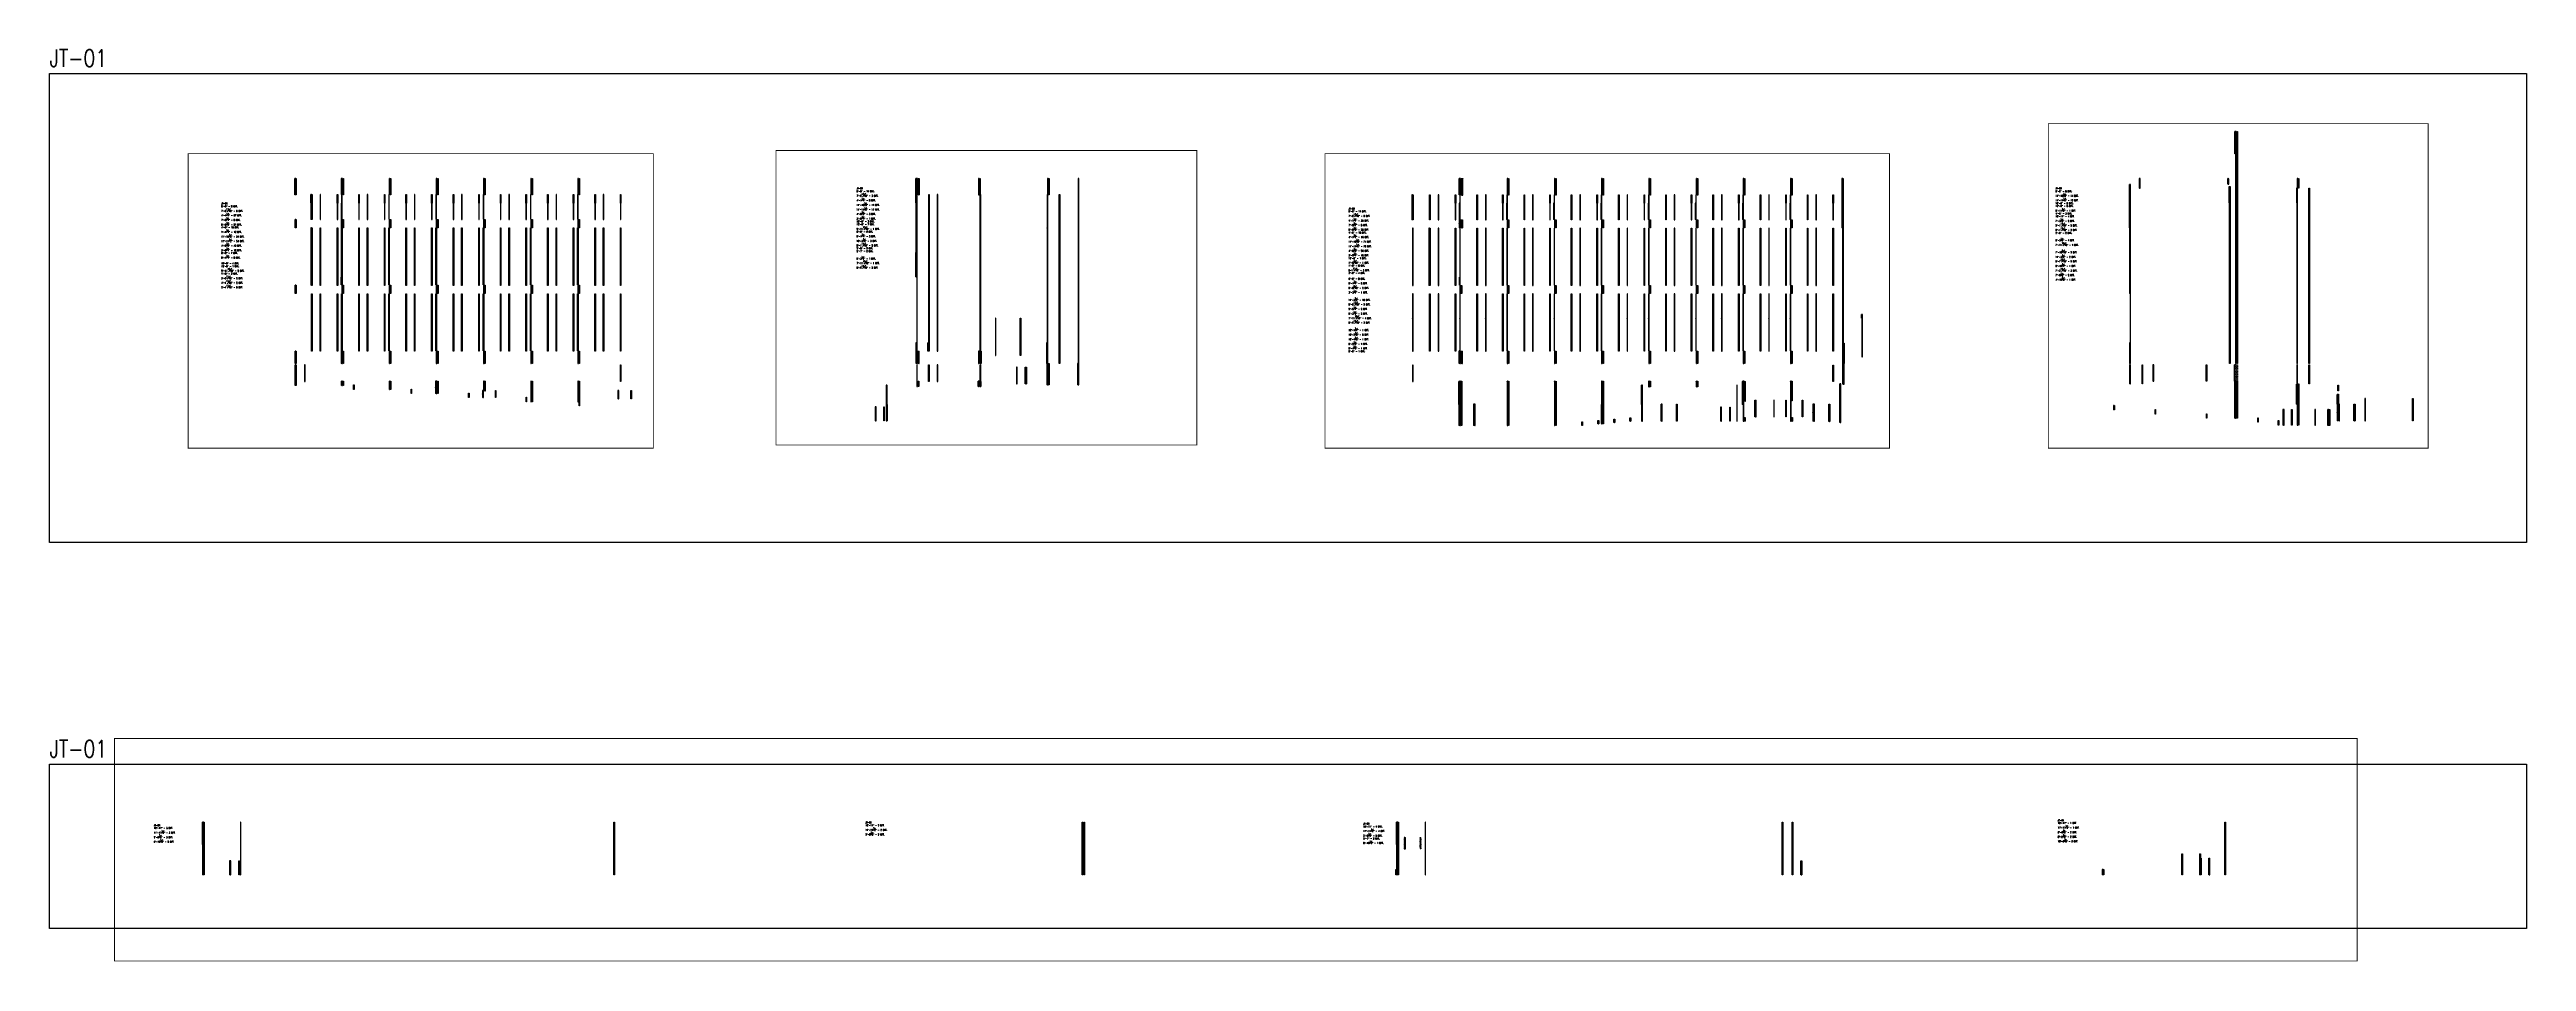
# Model space of a CAD drawing. Header units: inches. Extents: x 0 to 14480, y -2 to 5324.
import ezdxf

# ---------------------------------------------------------------- set-up
doc = ezdxf.new("R2010")
doc.units = ezdxf.units.IN
doc.header["$MEASUREMENT"] = 0
doc.linetypes.add('NBK_Hidden', pattern=[0.125, 0.083333, -0.041667])
doc.layers.add('!Extrusion', color=140, linetype='Continuous', lineweight=25)
doc.layers.add('0 @ 1', color=7, linetype='Continuous')
doc.styles.add('Romans', font='romans.shx', dxfattribs={"width": 0.8})
doc.dimstyles.new('NBK$0', dxfattribs={"dimtxt": 0.0625, "dimasz": 0.046875, "dimexe": 0, "dimexo": 0.03125, "dimgap": 0.03, "dimtad": 3, "dimdec": 4, "dimzin": 3, "dimdsep": 46, "dimlunit": 4, "dimtxsty": 'Romans', "dimblk": 'DOT', "dimblk1": 'DOT', "dimblk2": 'DOT', "dimcen": 0, "dimazin": 2, "dimtfac": 0.8, "dimtdec": 4, "dimtmove": 2, "dimatfit": 2, "dimfxl": 1, "dimtfill": 1, "dimfrac": 1, "dimtolj": 1, "dimtzin": 0, "dimarcsym": 1})

# ---------------------------------------------------------------- blocks, each defined once
blk = doc.blocks.new('_Dot')
at = {"color": 0, "linetype": 'ByBlock', "lineweight": -2}
blk.add_line((-0.5, 0), (-1, 0), dxfattribs=at)
at = {"color": 0, "linetype": 'ByBlock', "const_width": 0.5}
blk.add_lwpolyline([(-0.25, 0, 1), (0.25, 0, 1)], format="xyb", close=True, dxfattribs=at)
blk = doc.blocks.new('*D250')
at = {"layer": '0 @ 1', "color": 0, "lineweight": -2}
for p, q in [((-279, 48), (-281, 48)), ((-281, 22), (-281, 48)), ((-279, 22), (-281, 22))]:
    blk.add_line(p, q, dxfattribs=at)
at = {"layer": 'Defpoints', "color": 0}
for p in [(-281, 48), (-279, 48), (-279, 22)]:
    blk.add_point(p, dxfattribs=at)
at = {"layer": '0 @ 1', "color": 0, "lineweight": -2, "xscale": 0.046875, "yscale": 0.046875, "zscale": 0.046875}
for p, rotation in [((-281, 48), 90), ((-281, 22), 270)]:
    blk.add_blockref('_Dot', p, dxfattribs=dict(at, rotation=rotation))
at = {"layer": '0 @ 1', "color": 0, "insert": (-281, 35), "char_height": 0.0625, "attachment_point": 5, "rotation": 90, "style": 'Romans'}
for s in ['\\A1;2\'-1{\\H0.800000x;\\S11#16;}"', '\\A1;[652.5]']:
    blk.add_mtext(s, dxfattribs=at)
blk = doc.blocks.new('*D251')
at = {"layer": '0 @ 1', "color": 0, "lineweight": -2}
for p, q in [((545, -6), (543, -6)), ((543, -6), (543, -48)), ((545, -48), (543, -48))]:
    blk.add_line(p, q, dxfattribs=at)
at = {"layer": 'Defpoints', "color": 0}
for p in [(543, -48), (545, -6), (545, -48)]:
    blk.add_point(p, dxfattribs=at)
at = {"layer": '0 @ 1', "color": 0, "lineweight": -2, "xscale": 0.046875, "yscale": 0.046875, "zscale": 0.046875}
for p, rotation in [((543, -6), 90), ((543, -48), 270)]:
    blk.add_blockref('_Dot', p, dxfattribs=dict(at, rotation=rotation))
at = {"layer": '0 @ 1', "color": 0, "insert": (543, -27), "char_height": 0.0625, "attachment_point": 5, "rotation": 90, "style": 'Romans'}
for s in ['\\A1;3\'-5{\\H0.800000x;\\S11#16;}"', '\\A1;[1059]']:
    blk.add_mtext(s, dxfattribs=at)
blk = doc.blocks.new('*D252')
at = {"layer": '0 @ 1', "color": 0, "lineweight": -2}
for p, q in [((559, 48), (561, 48)), ((561, -8), (561, 48)), ((559, -8), (561, -8))]:
    blk.add_line(p, q, dxfattribs=at)
at = {"layer": 'Defpoints', "color": 0}
for p in [(559, 48), (561, 48), (559, -8)]:
    blk.add_point(p, dxfattribs=at)
at = {"layer": '0 @ 1', "color": 0, "lineweight": -2, "xscale": 0.046875, "yscale": 0.046875, "zscale": 0.046875}
for p, rotation in [((561, 48), 90), ((561, -8), 270)]:
    blk.add_blockref('_Dot', p, dxfattribs=dict(at, rotation=rotation))
at = {"layer": '0 @ 1', "color": 0, "insert": (561, 20), "char_height": 0.0625, "attachment_point": 5, "rotation": 90, "style": 'Romans'}
for s in ['\\A1;4\'-8"', '\\A1;[1422]']:
    blk.add_mtext(s, dxfattribs=at)
blk = doc.blocks.new('*D253')
at = {"layer": '0 @ 1', "color": 0, "lineweight": -2}
for p, q in [((273, 48), (269, 48)), ((269, 48), (269, -24)), ((273, -24), (269, -24))]:
    blk.add_line(p, q, dxfattribs=at)
at = {"layer": 'Defpoints', "color": 0}
for p in [(273, 48), (269, -24), (273, -24)]:
    blk.add_point(p, dxfattribs=at)
at = {"layer": '0 @ 1', "color": 0, "lineweight": -2, "xscale": 0.046875, "yscale": 0.046875, "zscale": 0.046875}
for p, rotation in [((269, 48), 90), ((269, -24), 270)]:
    blk.add_blockref('_Dot', p, dxfattribs=dict(at, rotation=rotation))
at = {"layer": '0 @ 1', "color": 0, "insert": (269, 12), "char_height": 0.0625, "attachment_point": 5, "rotation": 90, "style": 'Romans'}
for s in ['\\A1;5\'-11{\\H0.800000x;\\S15#16;}"', '\\A1;[1827]']:
    blk.add_mtext(s, dxfattribs=at)
blk = doc.blocks.new('*D254')
at = {"layer": '0 @ 1', "color": 0, "lineweight": -2}
for p, q in [((-549, 143), (-552, 143)), ((-552, 23), (-552, 143)), ((-549, 23), (-552, 23))]:
    blk.add_line(p, q, dxfattribs=at)
at = {"layer": 'Defpoints', "color": 0}
for p in [(-552, 143), (-549, 143), (-549, 23)]:
    blk.add_point(p, dxfattribs=at)
at = {"layer": '0 @ 1', "color": 0, "lineweight": -2, "xscale": 0.046875, "yscale": 0.046875, "zscale": 0.046875}
for p, rotation in [((-552, 143), 90), ((-552, 23), 270)]:
    blk.add_blockref('_Dot', p, dxfattribs=dict(at, rotation=rotation))
at = {"layer": '0 @ 1', "color": 0, "insert": (-552, 83), "char_height": 0.0625, "attachment_point": 5, "rotation": 90, "style": 'Romans'}
for s in ['\\A1;10\'-0"', '\\A1;[3048]']:
    blk.add_mtext(s, dxfattribs=at)
blk = doc.blocks.new('*D255')
at = {"layer": '0 @ 1', "color": 0, "lineweight": -2}
for p, q in [((-281, 656), (-284, 656)), ((-284, 610), (-284, 656)), ((-281, 610), (-284, 610))]:
    blk.add_line(p, q, dxfattribs=at)
at = {"layer": 'Defpoints', "color": 0}
for p in [(-284, 656), (-281, 656), (-281, 610)]:
    blk.add_point(p, dxfattribs=at)
at = {"layer": '0 @ 1', "color": 0, "lineweight": -2, "xscale": 0.046875, "yscale": 0.046875, "zscale": 0.046875}
for p, rotation in [((-284, 656), 90), ((-284, 610), 270)]:
    blk.add_blockref('_Dot', p, dxfattribs=dict(at, rotation=rotation))
at = {"layer": '0 @ 1', "color": 0, "insert": (-284, 633), "char_height": 0.0625, "attachment_point": 5, "rotation": 90, "style": 'Romans'}
for s in ['\\A1;3\'-9{\\H0.800000x;\\S3#4;}"', '\\A1;[1162.5]']:
    blk.add_mtext(s, dxfattribs=at)
blk = doc.blocks.new('*D256')
at = {"layer": '0 @ 1', "color": 0, "lineweight": -2}
for p, q in [((-457, 656), (-461, 656)), ((-461, 656), (-461, 608)), ((-457, 608), (-461, 608))]:
    blk.add_line(p, q, dxfattribs=at)
at = {"layer": 'Defpoints', "color": 0}
for p in [(-461, 608), (-457, 656), (-457, 608)]:
    blk.add_point(p, dxfattribs=at)
at = {"layer": '0 @ 1', "color": 0, "lineweight": -2, "xscale": 0.046875, "yscale": 0.046875, "zscale": 0.046875}
for p, rotation in [((-461, 656), 90), ((-461, 608), 270)]:
    blk.add_blockref('_Dot', p, dxfattribs=dict(at, rotation=rotation))
at = {"layer": '0 @ 1', "color": 0, "insert": (-461, 632), "char_height": 0.0625, "attachment_point": 5, "rotation": 90, "style": 'Romans'}
for s in ['\\A1;4\'-0{\\H0.800000x;\\S3#8;}"', '\\A1;[1229]']:
    blk.add_mtext(s, dxfattribs=at)
blk = doc.blocks.new('*D257')
at = {"layer": '0 @ 1', "color": 0, "lineweight": -2}
for p, q in [((-549, 608), (-552, 608)), ((-552, 560), (-552, 608)), ((-549, 560), (-552, 560))]:
    blk.add_line(p, q, dxfattribs=at)
at = {"layer": 'Defpoints', "color": 0}
for p in [(-552, 608), (-549, 608), (-549, 560)]:
    blk.add_point(p, dxfattribs=at)
at = {"layer": '0 @ 1', "color": 0, "lineweight": -2, "xscale": 0.046875, "yscale": 0.046875, "zscale": 0.046875}
for p, rotation in [((-552, 608), 90), ((-552, 560), 270)]:
    blk.add_blockref('_Dot', p, dxfattribs=dict(at, rotation=rotation))
at = {"layer": '0 @ 1', "color": 0, "char_height": 0.0625, "attachment_point": 5, "rotation": 90, "style": 'Romans'}
for s, insert in [('\\A1;4\'-0"', (-552, 584)), ('\\A1;[1219]', (-551, 584))]:
    blk.add_mtext(s, dxfattribs=dict(at, insert=insert))
blk = doc.blocks.new('*D258')
at = {"layer": '0 @ 1', "color": 0, "lineweight": -2}
for p, q in [((-279, 994), (-284, 994)), ((-284, 994), (-284, 944)), ((-279, 944), (-284, 944))]:
    blk.add_line(p, q, dxfattribs=at)
at = {"layer": 'Defpoints', "color": 0}
for p in [(-284, 944), (-279, 994), (-279, 944)]:
    blk.add_point(p, dxfattribs=at)
at = {"layer": '0 @ 1', "color": 0, "lineweight": -2, "xscale": 0.046875, "yscale": 0.046875, "zscale": 0.046875}
for p, rotation in [((-284, 994), 90), ((-284, 944), 270)]:
    blk.add_blockref('_Dot', p, dxfattribs=dict(at, rotation=rotation))
at = {"layer": '0 @ 1', "color": 0, "insert": (-284, 969), "char_height": 0.0625, "attachment_point": 5, "rotation": 90, "style": 'Romans'}
for s in ['\\A1;4\'-1{\\H0.800000x;\\S3#4;}"', '\\A1;[1263.5]']:
    blk.add_mtext(s, dxfattribs=at)
blk = doc.blocks.new('*D259')
at = {"layer": '0 @ 1', "color": 0, "lineweight": -2}
for p, q in [((-281, 1088), (-284, 1088)), ((-284, 1088), (-284, 994)), ((-281, 994), (-284, 994))]:
    blk.add_line(p, q, dxfattribs=at)
at = {"layer": 'Defpoints', "color": 0}
for p in [(-281, 1088), (-284, 994), (-281, 994)]:
    blk.add_point(p, dxfattribs=at)
at = {"layer": '0 @ 1', "color": 0, "lineweight": -2, "xscale": 0.046875, "yscale": 0.046875, "zscale": 0.046875}
for p, rotation in [((-284, 1088), 90), ((-284, 994), 270)]:
    blk.add_blockref('_Dot', p, dxfattribs=dict(at, rotation=rotation))
at = {"layer": '0 @ 1', "color": 0, "insert": (-284, 1041), "char_height": 0.0625, "attachment_point": 5, "rotation": 90, "style": 'Romans'}
for s in ['\\A1;7\'-9{\\H0.800000x;\\S3#4;}"', '\\A1;[2382]']:
    blk.add_mtext(s, dxfattribs=at)
blk = doc.blocks.new('*D260')
at = {"layer": '0 @ 1', "color": 0, "lineweight": -2}
for p, q in [((-457, 1088), (-461, 1088)), ((-461, 1088), (-461, 992)), ((-457, 992), (-461, 992))]:
    blk.add_line(p, q, dxfattribs=at)
at = {"layer": 'Defpoints', "color": 0}
for p in [(-457, 1088), (-461, 992), (-457, 992)]:
    blk.add_point(p, dxfattribs=at)
at = {"layer": '0 @ 1', "color": 0, "lineweight": -2, "xscale": 0.046875, "yscale": 0.046875, "zscale": 0.046875}
for p, rotation in [((-461, 1088), 90), ((-461, 992), 270)]:
    blk.add_blockref('_Dot', p, dxfattribs=dict(at, rotation=rotation))
at = {"layer": '0 @ 1', "color": 0, "char_height": 0.0625, "attachment_point": 5, "rotation": 90, "style": 'Romans'}
for s, insert in [('\\A1;8\'-0{\\H0.800000x;\\S3#8;}"', (-461, 1040)), ('\\A1;[2448.5]', (-460, 1040))]:
    blk.add_mtext(s, dxfattribs=dict(at, insert=insert))
blk = doc.blocks.new('*D261')
at = {"layer": '0 @ 1', "color": 0, "lineweight": -2}
for p, q in [((-279, 226), (-283, 226)), ((-283, 226), (-283, 152)), ((-279, 152), (-283, 152))]:
    blk.add_line(p, q, dxfattribs=at)
at = {"layer": 'Defpoints', "color": 0}
for p in [(-283, 152), (-279, 226), (-279, 152)]:
    blk.add_point(p, dxfattribs=at)
at = {"layer": '0 @ 1', "color": 0, "lineweight": -2, "xscale": 0.046875, "yscale": 0.046875, "zscale": 0.046875}
for p, rotation in [((-283, 226), 90), ((-283, 152), 270)]:
    blk.add_blockref('_Dot', p, dxfattribs=dict(at, rotation=rotation))
at = {"layer": '0 @ 1', "color": 0, "insert": (-283, 189), "char_height": 0.0625, "attachment_point": 5, "rotation": 90, "style": 'Romans'}
for s in ['\\A1;6\'-1{\\H0.800000x;\\S3#4;}"', '\\A1;[1873]']:
    blk.add_mtext(s, dxfattribs=at)
blk = doc.blocks.new('*D262')
at = {"layer": '0 @ 1', "color": 0, "lineweight": -2}
for p, q in [((1338, -6), (1334, -6)), ((1334, -6), (1334, -56)), ((1338, -56), (1334, -56))]:
    blk.add_line(p, q, dxfattribs=at)
at = {"layer": 'Defpoints', "color": 0}
for p in [(1334, -56), (1338, -6), (1338, -56)]:
    blk.add_point(p, dxfattribs=at)
at = {"layer": '0 @ 1', "color": 0, "lineweight": -2, "xscale": 0.046875, "yscale": 0.046875, "zscale": 0.046875}
for p, rotation in [((1334, -6), 90), ((1334, -56), 270)]:
    blk.add_blockref('_Dot', p, dxfattribs=dict(at, rotation=rotation))
at = {"layer": '0 @ 1', "color": 0, "insert": (1334, -31), "char_height": 0.0625, "attachment_point": 5, "rotation": 90, "style": 'Romans'}
for s in ['\\A1;4\'-1{\\H0.800000x;\\S11#16;}"', '\\A1;[1262]']:
    blk.add_mtext(s, dxfattribs=at)
blk = doc.blocks.new('*D263')
at = {"layer": '0 @ 1', "color": 0, "lineweight": -2}
for p, q in [((-549, 224), (-552, 224)), ((-552, 152), (-552, 224)), ((-549, 152), (-552, 152))]:
    blk.add_line(p, q, dxfattribs=at)
at = {"layer": 'Defpoints', "color": 0}
for p in [(-552, 224), (-549, 224), (-549, 152)]:
    blk.add_point(p, dxfattribs=at)
at = {"layer": '0 @ 1', "color": 0, "lineweight": -2, "xscale": 0.046875, "yscale": 0.046875, "zscale": 0.046875}
for p, rotation in [((-552, 224), 90), ((-552, 152), 270)]:
    blk.add_blockref('_Dot', p, dxfattribs=dict(at, rotation=rotation))
at = {"layer": '0 @ 1', "color": 0, "insert": (-552, 188), "char_height": 0.0625, "attachment_point": 5, "rotation": 90, "style": 'Romans'}
for s in ['\\A1;6\'-0"', '\\A1;[1829]']:
    blk.add_mtext(s, dxfattribs=at)
blk = doc.blocks.new('*D264')
at = {"layer": '0 @ 1', "color": 0, "lineweight": -2}
for p, q in [((-457, 1138), (-461, 1138)), ((-461, 1089), (-461, 1138)), ((-457, 1088), (-461, 1088))]:
    blk.add_line(p, q, dxfattribs=at)
at = {"layer": 'Defpoints', "color": 0}
for p in [(-461, 1138), (-457, 1138), (-457, 1088)]:
    blk.add_point(p, dxfattribs=at)
at = {"layer": '0 @ 1', "color": 0, "lineweight": -2, "xscale": 0.046875, "yscale": 0.046875, "zscale": 0.046875}
for p, rotation in [((-461, 1138), 90), ((-461, 1088), 270)]:
    blk.add_blockref('_Dot', p, dxfattribs=dict(at, rotation=rotation))
at = {"layer": '0 @ 1', "color": 0, "char_height": 0.0625, "attachment_point": 5, "rotation": 90, "style": 'Romans'}
for s, insert in [('\\A1;4\'-1{\\H0.800000x;\\S1#4;}"', (-461, 1113)), ('\\A1;[1250.5]', (-460, 1113))]:
    blk.add_mtext(s, dxfattribs=dict(at, insert=insert))
blk = doc.blocks.new('*D265')
at = {"layer": '0 @ 1', "color": 0, "lineweight": -2}
for p, q in [((-457, 800), (-461, 800)), ((-461, 800), (-461, 657)), ((-457, 656), (-461, 656))]:
    blk.add_line(p, q, dxfattribs=at)
at = {"layer": 'Defpoints', "color": 0}
for p in [(-457, 800), (-461, 656), (-457, 656)]:
    blk.add_point(p, dxfattribs=at)
at = {"layer": '0 @ 1', "color": 0, "lineweight": -2, "xscale": 0.046875, "yscale": 0.046875, "zscale": 0.046875}
for p, rotation in [((-461, 800), 90), ((-461, 656), 270)]:
    blk.add_blockref('_Dot', p, dxfattribs=dict(at, rotation=rotation))
at = {"layer": '0 @ 1', "color": 0, "insert": (-461, 728), "char_height": 0.0625, "attachment_point": 5, "rotation": 90, "style": 'Romans'}
for s in ['\\A1;11\'-11{\\H0.800000x;\\S1#2;}"', '\\A1;[3645]']:
    blk.add_mtext(s, dxfattribs=at)
blk = doc.blocks.new('*D266')
at = {"layer": '0 @ 1', "color": 0, "lineweight": -2}
for p, q in [((-457, 943), (-461, 943)), ((-461, 943), (-461, 801)), ((-457, 800), (-461, 800))]:
    blk.add_line(p, q, dxfattribs=at)
at = {"layer": 'Defpoints', "color": 0}
for p in [(-457, 943), (-461, 800), (-457, 800)]:
    blk.add_point(p, dxfattribs=at)
at = {"layer": '0 @ 1', "color": 0, "lineweight": -2, "xscale": 0.046875, "yscale": 0.046875, "zscale": 0.046875}
for p, rotation in [((-461, 943), 90), ((-461, 800), 270)]:
    blk.add_blockref('_Dot', p, dxfattribs=dict(at, rotation=rotation))
at = {"layer": '0 @ 1', "color": 0, "insert": (-461, 872), "char_height": 0.0625, "attachment_point": 5, "rotation": 90, "style": 'Romans'}
for s in ['\\A1;11\'-10{\\H0.800000x;\\S3#8;}"', '\\A1;[3616]']:
    blk.add_mtext(s, dxfattribs=at)
blk = doc.blocks.new('*D267')
at = {"layer": '0 @ 1', "color": 0, "lineweight": -2}
for p, q in [((-549, 992), (-552, 992)), ((-552, 944), (-552, 992)), ((-549, 944), (-552, 944))]:
    blk.add_line(p, q, dxfattribs=at)
at = {"layer": 'Defpoints', "color": 0}
for p in [(-552, 992), (-549, 992), (-549, 944)]:
    blk.add_point(p, dxfattribs=at)
at = {"layer": '0 @ 1', "color": 0, "lineweight": -2, "xscale": 0.046875, "yscale": 0.046875, "zscale": 0.046875}
for p, rotation in [((-552, 992), 90), ((-552, 944), 270)]:
    blk.add_blockref('_Dot', p, dxfattribs=dict(at, rotation=rotation))
at = {"layer": '0 @ 1', "color": 0, "char_height": 0.0625, "attachment_point": 5, "rotation": 90, "style": 'Romans'}
for s, insert in [('\\A1;4\'-0"', (-552, 968)), ('\\A1;[1219]', (-551, 968))]:
    blk.add_mtext(s, dxfattribs=dict(at, insert=insert))
blk = doc.blocks.new('*D268')
at = {"layer": '0 @ 1', "color": 0, "lineweight": -2}
for p, q in [((-279, 1232), (-283, 1232)), ((-283, 1232), (-283, 1138)), ((-279, 1138), (-283, 1138))]:
    blk.add_line(p, q, dxfattribs=at)
at = {"layer": 'Defpoints', "color": 0}
for p in [(-279, 1232), (-283, 1138), (-279, 1138)]:
    blk.add_point(p, dxfattribs=at)
at = {"layer": '0 @ 1', "color": 0, "lineweight": -2, "xscale": 0.046875, "yscale": 0.046875, "zscale": 0.046875}
for p, rotation in [((-283, 1232), 90), ((-283, 1138), 270)]:
    blk.add_blockref('_Dot', p, dxfattribs=dict(at, rotation=rotation))
at = {"layer": '0 @ 1', "color": 0, "insert": (-283, 1185), "char_height": 0.0625, "attachment_point": 5, "rotation": 90, "style": 'Romans'}
for s in ['\\A1;7\'-9{\\H0.800000x;\\S13#16;}"', '\\A1;[2383]']:
    blk.add_mtext(s, dxfattribs=at)
blk = doc.blocks.new('*D269')
at = {"layer": '0 @ 1', "color": 0, "lineweight": -2}
for p, q in [((-549, 1232), (-554, 1232)), ((-554, 1136), (-554, 1232)), ((-549, 1136), (-554, 1136))]:
    blk.add_line(p, q, dxfattribs=at)
at = {"layer": 'Defpoints', "color": 0}
for p in [(-554, 1232), (-549, 1232), (-549, 1136)]:
    blk.add_point(p, dxfattribs=at)
at = {"layer": '0 @ 1', "color": 0, "lineweight": -2, "xscale": 0.046875, "yscale": 0.046875, "zscale": 0.046875}
for p, rotation in [((-554, 1232), 90), ((-554, 1136), 270)]:
    blk.add_blockref('_Dot', p, dxfattribs=dict(at, rotation=rotation))
at = {"layer": '0 @ 1', "color": 0, "insert": (-554, 1184), "char_height": 0.0625, "attachment_point": 5, "rotation": 90, "style": 'Romans'}
for s in ['\\A1;8\'-0"', '\\A1;[2438.5]']:
    blk.add_mtext(s, dxfattribs=at)
blk = doc.blocks.new('*D271')
at = {"layer": '0 @ 1', "color": 0, "lineweight": -2}
for p, q in [((62, 208), (65, 208)), ((65, 97), (65, 208)), ((62, 96), (65, 96))]:
    blk.add_line(p, q, dxfattribs=at)
at = {"layer": 'Defpoints', "color": 0}
for p in [(62, 208), (65, 208), (62, 96)]:
    blk.add_point(p, dxfattribs=at)
at = {"layer": '0 @ 1', "color": 0, "lineweight": -2, "xscale": 0.046875, "yscale": 0.046875, "zscale": 0.046875}
for p, rotation in [((65, 208), 90), ((65, 96), 270)]:
    blk.add_blockref('_Dot', p, dxfattribs=dict(at, rotation=rotation))
at = {"layer": '0 @ 1', "color": 0, "insert": (65, 152), "char_height": 0.0625, "attachment_point": 5, "rotation": 90, "style": 'Romans'}
for s in ['\\A1;9\'-3{\\H0.800000x;\\S1#2;}"', '\\A1;[2833]']:
    blk.add_mtext(s, dxfattribs=at)
blk = doc.blocks.new('*D272')
at = {"layer": '0 @ 1', "color": 0, "lineweight": -2}
for p, q in [((609, 231), (612, 231)), ((609, 200), (612, 200)), ((612, 231), (612, 200))]:
    blk.add_line(p, q, dxfattribs=at)
at = {"layer": 'Defpoints', "color": 0}
for p in [(609, 231), (609, 200), (612, 200)]:
    blk.add_point(p, dxfattribs=at)
at = {"layer": '0 @ 1', "color": 0, "lineweight": -2, "xscale": 0.046875, "yscale": 0.046875, "zscale": 0.046875}
for p, rotation in [((612, 231), 90), ((612, 200), 270)]:
    blk.add_blockref('_Dot', p, dxfattribs=dict(at, rotation=rotation))
at = {"layer": '0 @ 1', "color": 0, "insert": (612, 216), "char_height": 0.0625, "attachment_point": 5, "rotation": 90, "style": 'Romans'}
for s in ['\\A1;2\'-7"', '\\A1;[787.5]']:
    blk.add_mtext(s, dxfattribs=at)
blk = doc.blocks.new('*D273')
at = {"layer": '0 @ 1', "color": 0, "lineweight": -2}
for p, q in [((599, 232), (597, 232)), ((597, 200), (597, 232)), ((599, 200), (597, 200))]:
    blk.add_line(p, q, dxfattribs=at)
at = {"layer": 'Defpoints', "color": 0}
for p in [(597, 232), (599, 232), (599, 200)]:
    blk.add_point(p, dxfattribs=at)
at = {"layer": '0 @ 1', "color": 0, "lineweight": -2, "xscale": 0.046875, "yscale": 0.046875, "zscale": 0.046875}
for p, rotation in [((597, 232), 90), ((597, 200), 270)]:
    blk.add_blockref('_Dot', p, dxfattribs=dict(at, rotation=rotation))
at = {"layer": '0 @ 1', "color": 0, "insert": (597, 216), "char_height": 0.0625, "attachment_point": 5, "rotation": 90, "style": 'Romans'}
for s in ['\\A1;2\'-8"', '\\A1;[812.5]']:
    blk.add_mtext(s, dxfattribs=at)
blk = doc.blocks.new('*D274')
at = {"layer": '0 @ 1', "color": 0, "lineweight": -2}
for p, q in [((875, 314), (879, 314)), ((879, 314), (879, 216)), ((875, 216), (879, 216))]:
    blk.add_line(p, q, dxfattribs=at)
at = {"layer": 'Defpoints', "color": 0}
for p in [(875, 314), (875, 216), (879, 216)]:
    blk.add_point(p, dxfattribs=at)
at = {"layer": '0 @ 1', "color": 0, "lineweight": -2, "xscale": 0.046875, "yscale": 0.046875, "zscale": 0.046875}
for p, rotation in [((879, 314), 90), ((879, 216), 270)]:
    blk.add_blockref('_Dot', p, dxfattribs=dict(at, rotation=rotation))
at = {"layer": '0 @ 1', "color": 0, "insert": (879, 265), "char_height": 0.0625, "attachment_point": 5, "rotation": 90, "style": 'Romans'}
for s in ['\\A1;8\'-1{\\H0.800000x;\\S11#16;}"', '\\A1;[2481.5]']:
    blk.add_mtext(s, dxfattribs=at)
blk = doc.blocks.new('*D275')
at = {"layer": '0 @ 1', "color": 0, "lineweight": -2}
for p, q in [((1182, 335), (1178, 335)), ((1178, 335), (1178, 211)), ((1182, 211), (1178, 211))]:
    blk.add_line(p, q, dxfattribs=at)
at = {"layer": 'Defpoints', "color": 0}
for p in [(1182, 335), (1178, 211), (1182, 211)]:
    blk.add_point(p, dxfattribs=at)
at = {"layer": '0 @ 1', "color": 0, "lineweight": -2, "xscale": 0.046875, "yscale": 0.046875, "zscale": 0.046875}
for p, rotation in [((1178, 335), 90), ((1178, 211), 270)]:
    blk.add_blockref('_Dot', p, dxfattribs=dict(at, rotation=rotation))
at = {"layer": '0 @ 1', "color": 0, "insert": (1178, 273), "char_height": 0.0625, "attachment_point": 5, "rotation": 90, "style": 'Romans'}
for s in ['\\A1;10\'-3{\\H0.800000x;\\S3#8;}"', '\\A1;[3134]']:
    blk.add_mtext(s, dxfattribs=at)
blk = doc.blocks.new('*D276')
at = {"layer": '0 @ 1', "color": 0, "lineweight": -2}
for p, q in [((1002, 335), (999, 335)), ((999, 335), (999, 211)), ((1002, 211), (999, 211))]:
    blk.add_line(p, q, dxfattribs=at)
at = {"layer": 'Defpoints', "color": 0}
for p in [(1002, 335), (999, 211), (1002, 211)]:
    blk.add_point(p, dxfattribs=at)
at = {"layer": '0 @ 1', "color": 0, "lineweight": -2, "xscale": 0.046875, "yscale": 0.046875, "zscale": 0.046875}
for p, rotation in [((999, 335), 90), ((999, 211), 270)]:
    blk.add_blockref('_Dot', p, dxfattribs=dict(at, rotation=rotation))
at = {"layer": '0 @ 1', "color": 0, "insert": (999, 273), "char_height": 0.0625, "attachment_point": 5, "rotation": 90, "style": 'Romans'}
for s in ['\\A1;10\'-3{\\H0.800000x;\\S3#8;}"', '\\A1;[3134]']:
    blk.add_mtext(s, dxfattribs=at)
blk = doc.blocks.new('*D277')
at = {"layer": '0 @ 1', "color": 0, "lineweight": -2}
for p, q in [((1000, 456), (997, 456)), ((997, 456), (997, 336)), ((1000, 336), (997, 336))]:
    blk.add_line(p, q, dxfattribs=at)
at = {"layer": 'Defpoints', "color": 0}
for p in [(1000, 456), (997, 336), (1000, 336)]:
    blk.add_point(p, dxfattribs=at)
at = {"layer": '0 @ 1', "color": 0, "lineweight": -2, "xscale": 0.046875, "yscale": 0.046875, "zscale": 0.046875}
for p, rotation in [((997, 456), 90), ((997, 336), 270)]:
    blk.add_blockref('_Dot', p, dxfattribs=dict(at, rotation=rotation))
at = {"layer": '0 @ 1', "color": 0, "insert": (997, 396), "char_height": 0.0625, "attachment_point": 5, "rotation": 90, "style": 'Romans'}
for s in ['\\A1;10\'-0"', '\\A1;[3048]']:
    blk.add_mtext(s, dxfattribs=at)
blk = doc.blocks.new('*D278')
at = {"layer": '0 @ 1', "color": 0, "lineweight": -2}
for p, q in [((609, 407), (615, 407)), ((609, 335), (615, 335)), ((615, 407), (615, 335))]:
    blk.add_line(p, q, dxfattribs=at)
at = {"layer": 'Defpoints', "color": 0}
for p in [(609, 407), (609, 335), (615, 335)]:
    blk.add_point(p, dxfattribs=at)
at = {"layer": '0 @ 1', "color": 0, "lineweight": -2, "xscale": 0.046875, "yscale": 0.046875, "zscale": 0.046875}
for p, rotation in [((615, 407), 90), ((615, 335), 270)]:
    blk.add_blockref('_Dot', p, dxfattribs=dict(at, rotation=rotation))
at = {"layer": '0 @ 1', "color": 0, "insert": (615, 371), "char_height": 0.0625, "attachment_point": 5, "rotation": 90, "style": 'Romans'}
for s in ['\\A1;5\'-11{\\H0.800000x;\\S15#16;}"', '\\A1;[1827]']:
    blk.add_mtext(s, dxfattribs=at)
blk = doc.blocks.new('*D279')
at = {"layer": '0 @ 1', "color": 0, "lineweight": -2}
for p, q in [((249, 408), (251, 408)), ((249, 336), (251, 336)), ((251, 336), (251, 408))]:
    blk.add_line(p, q, dxfattribs=at)
at = {"layer": 'Defpoints', "color": 0}
for p in [(249, 408), (249, 336), (251, 408)]:
    blk.add_point(p, dxfattribs=at)
at = {"layer": '0 @ 1', "color": 0, "lineweight": -2, "xscale": 0.046875, "yscale": 0.046875, "zscale": 0.046875}
for p, rotation in [((251, 408), 90), ((251, 336), 270)]:
    blk.add_blockref('_Dot', p, dxfattribs=dict(at, rotation=rotation))
at = {"layer": '0 @ 1', "color": 0, "insert": (251, 372), "char_height": 0.0625, "attachment_point": 5, "rotation": 90, "style": 'Romans'}
for s in ['\\A1;6\'-0"', '\\A1;[1829]']:
    blk.add_mtext(s, dxfattribs=at)
blk = doc.blocks.new('*D280')
at = {"layer": '0 @ 1', "color": 0, "lineweight": -2}
for p, q in [((239, 410), (235, 410)), ((235, 336), (235, 410)), ((239, 336), (235, 336))]:
    blk.add_line(p, q, dxfattribs=at)
at = {"layer": 'Defpoints', "color": 0}
for p in [(235, 410), (239, 410), (239, 336)]:
    blk.add_point(p, dxfattribs=at)
at = {"layer": '0 @ 1', "color": 0, "lineweight": -2, "xscale": 0.046875, "yscale": 0.046875, "zscale": 0.046875}
for p, rotation in [((235, 410), 90), ((235, 336), 270)]:
    blk.add_blockref('_Dot', p, dxfattribs=dict(at, rotation=rotation))
at = {"layer": '0 @ 1', "color": 0, "insert": (235, 373), "char_height": 0.0625, "attachment_point": 5, "rotation": 90, "style": 'Romans'}
for s in ['\\A1;6\'-1{\\H0.800000x;\\S3#4;}"', '\\A1;[1873]']:
    blk.add_mtext(s, dxfattribs=at)
blk = doc.blocks.new('*D281')
at = {"layer": '0 @ 1', "color": 0, "lineweight": -2}
for p, q in [((307, 456), (302, 456)), ((302, 408), (302, 456)), ((307, 408), (302, 408))]:
    blk.add_line(p, q, dxfattribs=at)
at = {"layer": 'Defpoints', "color": 0}
for p in [(302, 456), (307, 456), (307, 408)]:
    blk.add_point(p, dxfattribs=at)
at = {"layer": '0 @ 1', "color": 0, "lineweight": -2, "xscale": 0.046875, "yscale": 0.046875, "zscale": 0.046875}
for p, rotation in [((302, 456), 90), ((302, 408), 270)]:
    blk.add_blockref('_Dot', p, dxfattribs=dict(at, rotation=rotation))
at = {"layer": '0 @ 1', "color": 0, "insert": (302, 432), "char_height": 0.0625, "attachment_point": 5, "rotation": 90, "style": 'Romans'}
for s in ['\\A1;4\'-0{\\H0.800000x;\\S3#8;}"', '\\A1;[1229]']:
    blk.add_mtext(s, dxfattribs=at)
blk = doc.blocks.new('*D282')
at = {"layer": '0 @ 1', "color": 0, "lineweight": -2}
for p, q in [((238, 456), (232, 456)), ((232, 456), (232, 410)), ((238, 410), (232, 410))]:
    blk.add_line(p, q, dxfattribs=at)
at = {"layer": 'Defpoints', "color": 0}
for p in [(238, 456), (232, 410), (238, 410)]:
    blk.add_point(p, dxfattribs=at)
at = {"layer": '0 @ 1', "color": 0, "lineweight": -2, "xscale": 0.046875, "yscale": 0.046875, "zscale": 0.046875}
for p, rotation in [((232, 456), 90), ((232, 410), 270)]:
    blk.add_blockref('_Dot', p, dxfattribs=dict(at, rotation=rotation))
at = {"layer": '0 @ 1', "color": 0, "insert": (232, 433), "char_height": 0.0625, "attachment_point": 5, "rotation": 90, "style": 'Romans'}
for s in ['\\A1;3\'-9{\\H0.800000x;\\S3#4;}"', '\\A1;[1162.5]']:
    blk.add_mtext(s, dxfattribs=at)
blk = doc.blocks.new('*D283')
at = {"layer": '0 @ 1', "color": 0, "lineweight": -2}
for p, q in [((238, 984), (232, 984)), ((232, 841), (232, 984)), ((238, 840), (232, 840))]:
    blk.add_line(p, q, dxfattribs=at)
at = {"layer": 'Defpoints', "color": 0}
for p in [(232, 984), (238, 984), (238, 840)]:
    blk.add_point(p, dxfattribs=at)
at = {"layer": '0 @ 1', "color": 0, "lineweight": -2, "xscale": 0.046875, "yscale": 0.046875, "zscale": 0.046875}
for p, rotation in [((232, 984), 90), ((232, 840), 270)]:
    blk.add_blockref('_Dot', p, dxfattribs=dict(at, rotation=rotation))
at = {"layer": '0 @ 1', "color": 0, "insert": (232, 912), "char_height": 0.0625, "attachment_point": 5, "rotation": 90, "style": 'Romans'}
for s in ['\\A1;11\'-11{\\H0.800000x;\\S1#2;}"', '\\A1;[3645]']:
    blk.add_mtext(s, dxfattribs=at)
blk = doc.blocks.new('*D284')
at = {"layer": '0 @ 1', "color": 0, "lineweight": -2}
for p, q in [((238, 1127), (232, 1127)), ((232, 1127), (232, 985)), ((238, 984), (232, 984))]:
    blk.add_line(p, q, dxfattribs=at)
at = {"layer": 'Defpoints', "color": 0}
for p in [(238, 1127), (232, 984), (238, 984)]:
    blk.add_point(p, dxfattribs=at)
at = {"layer": '0 @ 1', "color": 0, "lineweight": -2, "xscale": 0.046875, "yscale": 0.046875, "zscale": 0.046875}
for p, rotation in [((232, 1127), 90), ((232, 984), 270)]:
    blk.add_blockref('_Dot', p, dxfattribs=dict(at, rotation=rotation))
at = {"layer": '0 @ 1', "color": 0, "insert": (232, 1056), "char_height": 0.0625, "attachment_point": 5, "rotation": 90, "style": 'Romans'}
for s in ['\\A1;11\'-10{\\H0.800000x;\\S3#8;}"', '\\A1;[3615.5]']:
    blk.add_mtext(s, dxfattribs=at)
blk = doc.blocks.new('*D285')
at = {"layer": '0 @ 1', "color": 0, "lineweight": -2}
for p, q in [((238, 1272), (232, 1272)), ((232, 1272), (232, 1128)), ((238, 1128), (232, 1128))]:
    blk.add_line(p, q, dxfattribs=at)
at = {"layer": 'Defpoints', "color": 0}
for p in [(238, 1272), (232, 1128), (238, 1128)]:
    blk.add_point(p, dxfattribs=at)
at = {"layer": '0 @ 1', "color": 0, "lineweight": -2, "xscale": 0.046875, "yscale": 0.046875, "zscale": 0.046875}
for p, rotation in [((232, 1272), 90), ((232, 1128), 270)]:
    blk.add_blockref('_Dot', p, dxfattribs=dict(at, rotation=rotation))
at = {"layer": '0 @ 1', "color": 0, "insert": (232, 1200), "char_height": 0.0625, "attachment_point": 5, "rotation": 90, "style": 'Romans'}
for s in ['\\A1;12\'-0"', '\\A1;[3658]']:
    blk.add_mtext(s, dxfattribs=at)
blk = doc.blocks.new('*D286')
at = {"layer": '0 @ 1', "color": 0, "lineweight": -2}
for p, q in [((238, 1322), (232, 1322)), ((232, 1273), (232, 1322)), ((238, 1272), (232, 1272))]:
    blk.add_line(p, q, dxfattribs=at)
at = {"layer": 'Defpoints', "color": 0}
for p in [(232, 1322), (238, 1322), (238, 1272)]:
    blk.add_point(p, dxfattribs=at)
at = {"layer": '0 @ 1', "color": 0, "lineweight": -2, "xscale": 0.046875, "yscale": 0.046875, "zscale": 0.046875}
for p, rotation in [((232, 1322), 90), ((232, 1272), 270)]:
    blk.add_blockref('_Dot', p, dxfattribs=dict(at, rotation=rotation))
at = {"layer": '0 @ 1', "color": 0, "insert": (232, 1297), "char_height": 0.0625, "attachment_point": 5, "rotation": 90, "style": 'Romans'}
for s in ['\\A1;4\'-1{\\H0.800000x;\\S1#4;}"', '\\A1;[1250.5]']:
    blk.add_mtext(s, dxfattribs=at)
blk = doc.blocks.new('*D287')
at = {"layer": '0 @ 1', "color": 0, "lineweight": -2}
for p, q in [((239, 1416), (232, 1416)), ((232, 1322), (232, 1416)), ((239, 1322), (232, 1322))]:
    blk.add_line(p, q, dxfattribs=at)
at = {"layer": 'Defpoints', "color": 0}
for p in [(232, 1416), (239, 1416), (239, 1322)]:
    blk.add_point(p, dxfattribs=at)
at = {"layer": '0 @ 1', "color": 0, "lineweight": -2, "xscale": 0.046875, "yscale": 0.046875, "zscale": 0.046875}
for p, rotation in [((232, 1416), 90), ((232, 1322), 270)]:
    blk.add_blockref('_Dot', p, dxfattribs=dict(at, rotation=rotation))
at = {"layer": '0 @ 1', "color": 0, "insert": (232, 1369), "char_height": 0.0625, "attachment_point": 5, "rotation": 90, "style": 'Romans'}
for s in ['\\A1;7\'-9{\\H0.800000x;\\S13#16;}"', '\\A1;[2383]']:
    blk.add_mtext(s, dxfattribs=at)
blk = doc.blocks.new('*D288')
at = {"layer": '0 @ 1', "color": 0, "lineweight": -2}
for p, q in [((249, 1416), (252, 1416)), ((249, 1320), (252, 1320)), ((252, 1416), (252, 1320))]:
    blk.add_line(p, q, dxfattribs=at)
at = {"layer": 'Defpoints', "color": 0}
for p in [(249, 1416), (249, 1320), (252, 1320)]:
    blk.add_point(p, dxfattribs=at)
at = {"layer": '0 @ 1', "color": 0, "lineweight": -2, "xscale": 0.046875, "yscale": 0.046875, "zscale": 0.046875}
for p, rotation in [((252, 1416), 90), ((252, 1320), 270)]:
    blk.add_blockref('_Dot', p, dxfattribs=dict(at, rotation=rotation))
at = {"layer": '0 @ 1', "color": 0, "insert": (252, 1368), "char_height": 0.0625, "attachment_point": 5, "rotation": 90, "style": 'Romans'}
for s in ['\\A1;8\'-0"', '\\A1;[2438.5]']:
    blk.add_mtext(s, dxfattribs=at)
blk = doc.blocks.new('*D289')
at = {"layer": '0 @ 1', "color": 0, "lineweight": -2}
for p, q in [((62, 96), (65, 96)), ((62, 0), (65, 0)), ((65, 96), (65, 0))]:
    blk.add_line(p, q, dxfattribs=at)
at = {"layer": 'Defpoints', "color": 0}
for p in [(62, 96), (62, 0), (65, 0)]:
    blk.add_point(p, dxfattribs=at)
at = {"layer": '0 @ 1', "color": 0, "lineweight": -2, "xscale": 0.046875, "yscale": 0.046875, "zscale": 0.046875}
for p, rotation in [((65, 96), 90), ((65, 0), 270)]:
    blk.add_blockref('_Dot', p, dxfattribs=dict(at, rotation=rotation))
at = {"layer": '0 @ 1', "color": 0, "insert": (65, 48), "char_height": 0.0625, "attachment_point": 5, "rotation": 90, "style": 'Romans'}
for s in ['\\A1;7\'-11{\\H0.800000x;\\S15#16;}"', '\\A1;[2437.5]']:
    blk.add_mtext(s, dxfattribs=at)
blk = doc.blocks.new('*D290')
at = {"layer": '0 @ 1', "color": 0, "lineweight": -2}
for p, q in [((-3, 82), (-6, 82)), ((-6, 82), (-6, 0)), ((-3, 0), (-6, 0))]:
    blk.add_line(p, q, dxfattribs=at)
at = {"layer": 'Defpoints', "color": 0}
for p in [(-6, 0), (-3, 82), (-3, 0)]:
    blk.add_point(p, dxfattribs=at)
at = {"layer": '0 @ 1', "color": 0, "lineweight": -2, "xscale": 0.046875, "yscale": 0.046875, "zscale": 0.046875}
for p, rotation in [((-6, 82), 90), ((-6, 0), 270)]:
    blk.add_blockref('_Dot', p, dxfattribs=dict(at, rotation=rotation))
at = {"layer": '0 @ 1', "color": 0, "insert": (-6, 41), "char_height": 0.0625, "attachment_point": 5, "rotation": 90, "style": 'Romans'}
for s in ['\\A1;6\'-9{\\H0.800000x;\\S11#16;}"', '\\A1;[2075]']:
    blk.add_mtext(s, dxfattribs=at)
blk = doc.blocks.new('*D292')
at = {"layer": '0 @ 1', "color": 0, "lineweight": -2}
for p, q in [((2498, -13), (2495, -13)), ((2495, -134), (2495, -13)), ((2498, -134), (2495, -134))]:
    blk.add_line(p, q, dxfattribs=at)
at = {"layer": 'Defpoints', "color": 0}
for p in [(2495, -13), (2498, -13), (2498, -134)]:
    blk.add_point(p, dxfattribs=at)
at = {"layer": '0 @ 1', "color": 0, "lineweight": -2, "xscale": 0.046875, "yscale": 0.046875, "zscale": 0.046875}
for p, rotation in [((2495, -13), 90), ((2495, -134), 270)]:
    blk.add_blockref('_Dot', p, dxfattribs=dict(at, rotation=rotation))
at = {"layer": '0 @ 1', "color": 0, "insert": (2495, -74), "char_height": 0.0625, "attachment_point": 5, "rotation": 90, "style": 'Romans'}
for s in ['\\A1;10\'-1{\\H0.800000x;\\S1#4;}"', '\\A1;[3079]']:
    blk.add_mtext(s, dxfattribs=at)
blk = doc.blocks.new('*D293')
at = {"layer": '0 @ 1', "color": 0, "lineweight": -2}
for p, q in [((2002, -109), (2006, -109)), ((2006, -207), (2006, -109)), ((2002, -207), (2006, -207))]:
    blk.add_line(p, q, dxfattribs=at)
at = {"layer": 'Defpoints', "color": 0}
for p in [(2002, -109), (2006, -109), (2002, -207)]:
    blk.add_point(p, dxfattribs=at)
at = {"layer": '0 @ 1', "color": 0, "lineweight": -2, "xscale": 0.046875, "yscale": 0.046875, "zscale": 0.046875}
for p, rotation in [((2006, -109), 90), ((2006, -207), 270)]:
    blk.add_blockref('_Dot', p, dxfattribs=dict(at, rotation=rotation))
at = {"layer": '0 @ 1', "color": 0, "insert": (2006, -158), "char_height": 0.0625, "attachment_point": 5, "rotation": 90, "style": 'Romans'}
for s in ['\\A1;8\'-2{\\H0.800000x;\\S1#8;}"', '\\A1;[2492.5]']:
    blk.add_mtext(s, dxfattribs=at)
blk = doc.blocks.new('*D294')
at = {"layer": '0 @ 1', "color": 0, "lineweight": -2}
for p, q in [((2498, -135), (2495, -135)), ((2495, -239), (2495, -135)), ((2498, -239), (2495, -239))]:
    blk.add_line(p, q, dxfattribs=at)
at = {"layer": 'Defpoints', "color": 0}
for p in [(2495, -135), (2498, -135), (2498, -239)]:
    blk.add_point(p, dxfattribs=at)
at = {"layer": '0 @ 1', "color": 0, "lineweight": -2, "xscale": 0.046875, "yscale": 0.046875, "zscale": 0.046875}
for p, rotation in [((2495, -135), 90), ((2495, -239), 270)]:
    blk.add_blockref('_Dot', p, dxfattribs=dict(at, rotation=rotation))
at = {"layer": '0 @ 1', "color": 0, "insert": (2495, -187), "char_height": 0.0625, "attachment_point": 5, "rotation": 90, "style": 'Romans'}
for s in ['\\A1;8\'-8"', '\\A1;[2641.5]']:
    blk.add_mtext(s, dxfattribs=at)
blk = doc.blocks.new('*D295')
at = {"layer": '0 @ 1', "color": 0, "lineweight": -2}
for p, q in [((2434, -133), (2436, -133)), ((2436, -133), (2436, -234)), ((2434, -234), (2436, -234))]:
    blk.add_line(p, q, dxfattribs=at)
at = {"layer": 'Defpoints', "color": 0}
for p in [(2434, -133), (2434, -234), (2436, -234)]:
    blk.add_point(p, dxfattribs=at)
at = {"layer": '0 @ 1', "color": 0, "lineweight": -2, "xscale": 0.046875, "yscale": 0.046875, "zscale": 0.046875}
for p, rotation in [((2436, -133), 90), ((2436, -234), 270)]:
    blk.add_blockref('_Dot', p, dxfattribs=dict(at, rotation=rotation))
at = {"layer": '0 @ 1', "color": 0, "insert": (2436, -183), "char_height": 0.0625, "attachment_point": 5, "rotation": 90, "style": 'Romans'}
for s in ['\\A1;8\'-4{\\H0.800000x;\\S5#8;}"', '\\A1;[2556.5]']:
    blk.add_mtext(s, dxfattribs=at)
blk = doc.blocks.new('*D296')
at = {"layer": '0 @ 1', "color": 0, "lineweight": -2}
for p, q in [((2344, -133), (2338, -133)), ((2338, -133), (2338, -231)), ((2344, -231), (2338, -231))]:
    blk.add_line(p, q, dxfattribs=at)
at = {"layer": 'Defpoints', "color": 0}
for p in [(2344, -133), (2338, -231), (2344, -231)]:
    blk.add_point(p, dxfattribs=at)
at = {"layer": '0 @ 1', "color": 0, "lineweight": -2, "xscale": 0.046875, "yscale": 0.046875, "zscale": 0.046875}
for p, rotation in [((2338, -133), 90), ((2338, -231), 270)]:
    blk.add_blockref('_Dot', p, dxfattribs=dict(at, rotation=rotation))
at = {"layer": '0 @ 1', "color": 0, "insert": (2338, -182), "char_height": 0.0625, "attachment_point": 5, "rotation": 90, "style": 'Romans'}
for s in ['\\A1;8\'-1{\\H0.800000x;\\S11#16;}"', '\\A1;[2481.5]']:
    blk.add_mtext(s, dxfattribs=at)
blk = doc.blocks.new('*D297')
at = {"layer": '0 @ 1', "color": 0, "lineweight": -2}
for p, q in [((274, 1), (267, 1)), ((267, -134), (267, 1)), ((274, -134), (267, -134))]:
    blk.add_line(p, q, dxfattribs=at)
at = {"layer": 'Defpoints', "color": 0}
for p in [(267, 1), (274, 1), (274, -134)]:
    blk.add_point(p, dxfattribs=at)
at = {"layer": '0 @ 1', "color": 0, "lineweight": -2, "xscale": 0.046875, "yscale": 0.046875, "zscale": 0.046875}
for p, rotation in [((267, 1), 90), ((267, -134), 270)]:
    blk.add_blockref('_Dot', p, dxfattribs=dict(at, rotation=rotation))
at = {"layer": '0 @ 1', "color": 0, "insert": (267, -67), "char_height": 0.0625, "attachment_point": 5, "rotation": 90, "style": 'Romans'}
for s in ['\\A1;11\'-3{\\H0.800000x;\\S1#2;}"', '\\A1;[3441.5]']:
    blk.add_mtext(s, dxfattribs=at)
blk = doc.blocks.new('*D298')
at = {"layer": '0 @ 1', "color": 0, "lineweight": -2}
for p, q in [((274, -135), (267, -135)), ((267, -135), (267, -257)), ((274, -257), (267, -257))]:
    blk.add_line(p, q, dxfattribs=at)
at = {"layer": 'Defpoints', "color": 0}
for p in [(274, -135), (267, -257), (274, -257)]:
    blk.add_point(p, dxfattribs=at)
at = {"layer": '0 @ 1', "color": 0, "lineweight": -2, "xscale": 0.046875, "yscale": 0.046875, "zscale": 0.046875}
for p, rotation in [((267, -135), 90), ((267, -257), 270)]:
    blk.add_blockref('_Dot', p, dxfattribs=dict(at, rotation=rotation))
at = {"layer": '0 @ 1', "color": 0, "insert": (267, -196), "char_height": 0.0625, "attachment_point": 5, "rotation": 90, "style": 'Romans'}
for s in ['\\A1;10\'-2{\\H0.800000x;\\S3#8;}"', '\\A1;[3109]']:
    blk.add_mtext(s, dxfattribs=at)
blk = doc.blocks.new('*D299')
at = {"layer": '0 @ 1', "color": 0, "lineweight": -2}
for p, q in [((1102, -135), (1099, -135)), ((1099, -135), (1099, -246)), ((1102, -246), (1099, -246))]:
    blk.add_line(p, q, dxfattribs=at)
at = {"layer": 'Defpoints', "color": 0}
for p in [(1102, -135), (1099, -246), (1102, -246)]:
    blk.add_point(p, dxfattribs=at)
at = {"layer": '0 @ 1', "color": 0, "lineweight": -2, "xscale": 0.046875, "yscale": 0.046875, "zscale": 0.046875}
for p, rotation in [((1099, -135), 90), ((1099, -246), 270)]:
    blk.add_blockref('_Dot', p, dxfattribs=dict(at, rotation=rotation))
at = {"layer": '0 @ 1', "color": 0, "insert": (1099, -191), "char_height": 0.0625, "attachment_point": 5, "rotation": 90, "style": 'Romans'}
for s in ['\\A1;9\'-3{\\H0.800000x;\\S1#2;}"', '\\A1;[2833]']:
    blk.add_mtext(s, dxfattribs=at)
blk = doc.blocks.new('*D300')
at = {"layer": '0 @ 1', "color": 0, "lineweight": -2}
for p, q in [((1930, 1), (1924, 1)), ((1924, 1), (1924, -134)), ((1930, -134), (1924, -134))]:
    blk.add_line(p, q, dxfattribs=at)
at = {"layer": 'Defpoints', "color": 0}
for p in [(1930, 1), (1924, -134), (1930, -134)]:
    blk.add_point(p, dxfattribs=at)
at = {"layer": '0 @ 1', "color": 0, "lineweight": -2, "xscale": 0.046875, "yscale": 0.046875, "zscale": 0.046875}
for p, rotation in [((1924, 1), 90), ((1924, -134), 270)]:
    blk.add_blockref('_Dot', p, dxfattribs=dict(at, rotation=rotation))
at = {"layer": '0 @ 1', "color": 0, "insert": (1924, -67), "char_height": 0.0625, "attachment_point": 5, "rotation": 90, "style": 'Romans'}
for s in ['\\A1;11\'-3{\\H0.800000x;\\S1#2;}"', '\\A1;[3441.5]']:
    blk.add_mtext(s, dxfattribs=at)
blk = doc.blocks.new('*D301')
at = {"layer": '0 @ 1', "color": 0, "lineweight": -2}
for p, q in [((1940, 1), (1943, 1)), ((1943, -114), (1943, 1)), ((1940, -114), (1943, -114))]:
    blk.add_line(p, q, dxfattribs=at)
at = {"layer": 'Defpoints', "color": 0}
for p in [(1940, 1), (1943, 1), (1940, -114)]:
    blk.add_point(p, dxfattribs=at)
at = {"layer": '0 @ 1', "color": 0, "lineweight": -2, "xscale": 0.046875, "yscale": 0.046875, "zscale": 0.046875}
for p, rotation in [((1943, 1), 90), ((1943, -114), 270)]:
    blk.add_blockref('_Dot', p, dxfattribs=dict(at, rotation=rotation))
at = {"layer": '0 @ 1', "color": 0, "insert": (1943, -56), "char_height": 0.0625, "attachment_point": 5, "rotation": 90, "style": 'Romans'}
for s in ['\\A1;9\'-6{\\H0.800000x;\\S13#16;}"', '\\A1;[2916.5]']:
    blk.add_mtext(s, dxfattribs=at)
blk = doc.blocks.new('*D302')
at = {"layer": '0 @ 1', "color": 0, "lineweight": -2}
for p, q in [((990, -236), (991, -236)), ((990, -256), (991, -256)), ((991, -236), (991, -256))]:
    blk.add_line(p, q, dxfattribs=at)
at = {"layer": 'Defpoints', "color": 0}
for p in [(990, -236), (990, -256), (991, -256)]:
    blk.add_point(p, dxfattribs=at)
at = {"layer": '0 @ 1', "color": 0, "lineweight": -2, "xscale": 0.046875, "yscale": 0.046875, "zscale": 0.046875}
for p, rotation in [((991, -236), 90), ((991, -256), 270)]:
    blk.add_blockref('_Dot', p, dxfattribs=dict(at, rotation=rotation))
at = {"layer": '0 @ 1', "color": 0, "char_height": 0.0625, "attachment_point": 5, "rotation": 90, "style": 'Romans'}
for s, insert in [('\\A1;1\'-8{\\H0.800000x;\\S1#8;}"', (991, -246)), ('\\A1;[510.5]', (992, -246))]:
    blk.add_mtext(s, dxfattribs=dict(at, insert=insert))
blk = doc.blocks.new('*D303')
at = {"layer": '0 @ 1', "color": 0, "lineweight": -2}
for p, q in [((1084, -228), (1086, -228)), ((1084, -248), (1086, -248)), ((1086, -228), (1086, -248))]:
    blk.add_line(p, q, dxfattribs=at)
at = {"layer": 'Defpoints', "color": 0}
for p in [(1084, -228), (1084, -248), (1086, -248)]:
    blk.add_point(p, dxfattribs=at)
at = {"layer": '0 @ 1', "color": 0, "lineweight": -2, "xscale": 0.046875, "yscale": 0.046875, "zscale": 0.046875}
for p, rotation in [((1086, -228), 90), ((1086, -248), 270)]:
    blk.add_blockref('_Dot', p, dxfattribs=dict(at, rotation=rotation))
at = {"layer": '0 @ 1', "color": 0, "char_height": 0.0625, "attachment_point": 5, "rotation": 90, "style": 'Romans'}
for s, insert in [('\\A1;1\'-8{\\H0.800000x;\\S1#8;}"', (1085, -238)), ('\\A1;[510.5]', (1086, -238))]:
    blk.add_mtext(s, dxfattribs=dict(at, insert=insert))
blk = doc.blocks.new('*D304')
at = {"layer": '0 @ 1', "color": 0, "lineweight": -2}
for p, q in [((1178, -220), (1179, -220)), ((1178, -240), (1179, -240)), ((1179, -220), (1179, -240))]:
    blk.add_line(p, q, dxfattribs=at)
at = {"layer": 'Defpoints', "color": 0}
for p in [(1178, -220), (1178, -240), (1179, -240)]:
    blk.add_point(p, dxfattribs=at)
at = {"layer": '0 @ 1', "color": 0, "lineweight": -2, "xscale": 0.046875, "yscale": 0.046875, "zscale": 0.046875}
for p, rotation in [((1179, -220), 90), ((1179, -240), 270)]:
    blk.add_blockref('_Dot', p, dxfattribs=dict(at, rotation=rotation))
at = {"layer": '0 @ 1', "color": 0, "insert": (1179, -230), "char_height": 0.0625, "attachment_point": 5, "rotation": 90, "style": 'Romans'}
for s in ['\\A1;1\'-8{\\H0.800000x;\\S1#8;}"', '\\A1;[510.5]']:
    blk.add_mtext(s, dxfattribs=at)
blk = doc.blocks.new('*D305')
at = {"layer": '0 @ 1', "color": 0, "lineweight": -2}
for p, q in [((1272, -212), (1273, -212)), ((1272, -232), (1273, -232)), ((1273, -212), (1273, -232))]:
    blk.add_line(p, q, dxfattribs=at)
at = {"layer": 'Defpoints', "color": 0}
for p in [(1272, -212), (1272, -232), (1273, -232)]:
    blk.add_point(p, dxfattribs=at)
at = {"layer": '0 @ 1', "color": 0, "lineweight": -2, "xscale": 0.046875, "yscale": 0.046875, "zscale": 0.046875}
for p, rotation in [((1273, -212), 90), ((1273, -232), 270)]:
    blk.add_blockref('_Dot', p, dxfattribs=dict(at, rotation=rotation))
at = {"layer": '0 @ 1', "color": 0, "insert": (1273, -222), "char_height": 0.0625, "attachment_point": 5, "rotation": 90, "style": 'Romans'}
for s in ['\\A1;1\'-8{\\H0.800000x;\\S1#8;}"', '\\A1;[510.5]']:
    blk.add_mtext(s, dxfattribs=at)
blk = doc.blocks.new('*D306')
at = {"layer": '0 @ 1', "color": 0, "lineweight": -2}
for p, q in [((2217, -211), (2218, -211)), ((2217, -231), (2218, -231)), ((2218, -211), (2218, -231))]:
    blk.add_line(p, q, dxfattribs=at)
at = {"layer": 'Defpoints', "color": 0}
for p in [(2217, -211), (2217, -231), (2218, -231)]:
    blk.add_point(p, dxfattribs=at)
at = {"layer": '0 @ 1', "color": 0, "lineweight": -2, "xscale": 0.046875, "yscale": 0.046875, "zscale": 0.046875}
for p, rotation in [((2218, -211), 90), ((2218, -231), 270)]:
    blk.add_blockref('_Dot', p, dxfattribs=dict(at, rotation=rotation))
at = {"layer": '0 @ 1', "color": 0, "insert": (2218, -221), "char_height": 0.0625, "attachment_point": 5, "rotation": 90, "style": 'Romans'}
for s in ['\\A1;1\'-8{\\H0.800000x;\\S1#8;}"', '\\A1;[510.5]']:
    blk.add_mtext(s, dxfattribs=at)
blk = doc.blocks.new('*D307')
at = {"layer": '0 @ 1', "color": 0, "lineweight": -2}
for p, q in [((1940, -211), (1942, -211)), ((1940, -231), (1942, -231)), ((1942, -211), (1942, -231))]:
    blk.add_line(p, q, dxfattribs=at)
at = {"layer": 'Defpoints', "color": 0}
for p in [(1940, -211), (1940, -231), (1942, -231)]:
    blk.add_point(p, dxfattribs=at)
at = {"layer": '0 @ 1', "color": 0, "lineweight": -2, "xscale": 0.046875, "yscale": 0.046875, "zscale": 0.046875}
for p, rotation in [((1942, -211), 90), ((1942, -231), 270)]:
    blk.add_blockref('_Dot', p, dxfattribs=dict(at, rotation=rotation))
at = {"layer": '0 @ 1', "color": 0, "insert": (1942, -221), "char_height": 0.0625, "attachment_point": 5, "rotation": 90, "style": 'Romans'}
for s in ['\\A1;1\'-8{\\H0.800000x;\\S1#8;}"', '\\A1;[510.5]']:
    blk.add_mtext(s, dxfattribs=at)
blk = doc.blocks.new('*D308')
at = {"layer": '0 @ 1', "color": 0, "lineweight": -2}
for p, q in [((1800, -149), (1797, -149)), ((1797, -149), (1797, -231)), ((1800, -231), (1797, -231))]:
    blk.add_line(p, q, dxfattribs=at)
at = {"layer": 'Defpoints', "color": 0}
for p in [(1797, -231), (1800, -149), (1800, -231)]:
    blk.add_point(p, dxfattribs=at)
at = {"layer": '0 @ 1', "color": 0, "lineweight": -2, "xscale": 0.046875, "yscale": 0.046875, "zscale": 0.046875}
for p, rotation in [((1797, -149), 90), ((1797, -231), 270)]:
    blk.add_blockref('_Dot', p, dxfattribs=dict(at, rotation=rotation))
at = {"layer": '0 @ 1', "color": 0, "insert": (1797, -190), "char_height": 0.0625, "attachment_point": 5, "rotation": 90, "style": 'Romans'}
for s in ['\\A1;6\'-9{\\H0.800000x;\\S11#16;}"', '\\A1;[2075]']:
    blk.add_mtext(s, dxfattribs=at)
blk = doc.blocks.new('*D309')
at = {"layer": '0 @ 1', "color": 0, "lineweight": -2}
for p, q in [((1454, -133), (1451, -133)), ((1451, -231), (1451, -133)), ((1454, -231), (1451, -231))]:
    blk.add_line(p, q, dxfattribs=at)
at = {"layer": 'Defpoints', "color": 0}
for p in [(1451, -133), (1454, -133), (1454, -231)]:
    blk.add_point(p, dxfattribs=at)
at = {"layer": '0 @ 1', "color": 0, "lineweight": -2, "xscale": 0.046875, "yscale": 0.046875, "zscale": 0.046875}
for p, rotation in [((1451, -133), 90), ((1451, -231), 270)]:
    blk.add_blockref('_Dot', p, dxfattribs=dict(at, rotation=rotation))
at = {"layer": '0 @ 1', "color": 0, "insert": (1451, -182), "char_height": 0.0625, "attachment_point": 5, "rotation": 90, "style": 'Romans'}
for s in ['\\A1;8\'-1{\\H0.800000x;\\S11#16;}"', '\\A1;[2481.5]']:
    blk.add_mtext(s, dxfattribs=at)
blk = doc.blocks.new('*D310')
at = {"layer": '0 @ 1', "color": 0, "lineweight": -2}
for p, q in [((1337, -135), (1335, -135)), ((1335, -135), (1335, -231)), ((1337, -231), (1335, -231))]:
    blk.add_line(p, q, dxfattribs=at)
at = {"layer": 'Defpoints', "color": 0}
for p in [(1337, -135), (1335, -231), (1337, -231)]:
    blk.add_point(p, dxfattribs=at)
at = {"layer": '0 @ 1', "color": 0, "lineweight": -2, "xscale": 0.046875, "yscale": 0.046875, "zscale": 0.046875}
for p, rotation in [((1335, -135), 90), ((1335, -231), 270)]:
    blk.add_blockref('_Dot', p, dxfattribs=dict(at, rotation=rotation))
at = {"layer": '0 @ 1', "color": 0, "char_height": 0.0625, "attachment_point": 5, "rotation": 90, "style": 'Romans'}
for s, insert in [('\\A1;7\'-11{\\H0.800000x;\\S15#16;}"', (1334, -183)), ('\\A1;[2437.5]', (1335, -183))]:
    blk.add_mtext(s, dxfattribs=dict(at, insert=insert))
blk = doc.blocks.new('*D311')
at = {"layer": '0 @ 1', "color": 0, "lineweight": -2}
for p, q in [((1337, -21), (1335, -21)), ((1335, -134), (1335, -21)), ((1337, -134), (1335, -134))]:
    blk.add_line(p, q, dxfattribs=at)
at = {"layer": 'Defpoints', "color": 0}
for p in [(1335, -21), (1337, -21), (1337, -134)]:
    blk.add_point(p, dxfattribs=at)
at = {"layer": '0 @ 1', "color": 0, "lineweight": -2, "xscale": 0.046875, "yscale": 0.046875, "zscale": 0.046875}
for p, rotation in [((1335, -21), 90), ((1335, -134), 270)]:
    blk.add_blockref('_Dot', p, dxfattribs=dict(at, rotation=rotation))
at = {"layer": '0 @ 1', "color": 0, "char_height": 0.0625, "attachment_point": 5, "rotation": 90, "style": 'Romans'}
for s, insert in [('\\A1;9\'-5{\\H0.800000x;\\S1#4;}"', (1334, -78)), ('\\A1;[2876]', (1335, -78))]:
    blk.add_mtext(s, dxfattribs=dict(at, insert=insert))
blk = doc.blocks.new('*D312')
at = {"layer": '0 @ 1', "color": 0, "lineweight": -2}
for p, q in [((360, -133), (353, -133)), ((353, -133), (353, -257)), ((360, -257), (353, -257))]:
    blk.add_line(p, q, dxfattribs=at)
at = {"layer": 'Defpoints', "color": 0}
for p in [(360, -133), (353, -257), (360, -257)]:
    blk.add_point(p, dxfattribs=at)
at = {"layer": '0 @ 1', "color": 0, "lineweight": -2, "xscale": 0.046875, "yscale": 0.046875, "zscale": 0.046875}
for p, rotation in [((353, -133), 90), ((353, -257), 270)]:
    blk.add_blockref('_Dot', p, dxfattribs=dict(at, rotation=rotation))
at = {"layer": '0 @ 1', "color": 0, "insert": (353, -195), "char_height": 0.0625, "attachment_point": 5, "rotation": 90, "style": 'Romans'}
for s in ['\\A1;10\'-4{\\H0.800000x;\\S1#8;}"', '\\A1;[3152.5]']:
    blk.add_mtext(s, dxfattribs=at)
blk = doc.blocks.new('*D313')
at = {"layer": '0 @ 1', "color": 0, "lineweight": -2}
for p, q in [((1378, 1), (1376, 1)), ((1376, 1), (1376, -31)), ((1378, -31), (1376, -31))]:
    blk.add_line(p, q, dxfattribs=at)
at = {"layer": 'Defpoints', "color": 0}
for p in [(1378, 1), (1376, -31), (1378, -31)]:
    blk.add_point(p, dxfattribs=at)
at = {"layer": '0 @ 1', "color": 0, "lineweight": -2, "xscale": 0.046875, "yscale": 0.046875, "zscale": 0.046875}
for p, rotation in [((1376, 1), 90), ((1376, -31), 270)]:
    blk.add_blockref('_Dot', p, dxfattribs=dict(at, rotation=rotation))
at = {"layer": '0 @ 1', "color": 0, "insert": (1376, -15), "char_height": 0.0625, "attachment_point": 5, "rotation": 90, "style": 'Romans'}
for s in ['\\A1;2\'-8"', '\\A1;[812.5]']:
    blk.add_mtext(s, dxfattribs=at)
blk = doc.blocks.new('*D314')
at = {"layer": '0 @ 1', "color": 0, "lineweight": -2}
for p, q in [((2624, 391), (2622, 391)), ((2622, 370), (2622, 391)), ((2624, 370), (2622, 370))]:
    blk.add_line(p, q, dxfattribs=at)
at = {"layer": 'Defpoints', "color": 0}
for p in [(2622, 391), (2624, 391), (2624, 370)]:
    blk.add_point(p, dxfattribs=at)
at = {"layer": '0 @ 1', "color": 0, "lineweight": -2, "xscale": 0.046875, "yscale": 0.046875, "zscale": 0.046875}
for p, rotation in [((2622, 391), 90), ((2622, 370), 270)]:
    blk.add_blockref('_Dot', p, dxfattribs=dict(at, rotation=rotation))
at = {"layer": '0 @ 1', "color": 0, "insert": (2622, 380), "char_height": 0.0625, "attachment_point": 5, "rotation": 90, "style": 'Romans'}
for s in ['\\A1;1\'-9{\\H0.800000x;\\S7#16;}"', '\\A1;[545]']:
    blk.add_mtext(s, dxfattribs=at)
blk = doc.blocks.new('*D315')
at = {"layer": '0 @ 1', "color": 0, "lineweight": -2}
for p, q in [((2515, 104), (2520, 104)), ((2520, -15), (2520, 104)), ((2515, -15), (2520, -15))]:
    blk.add_line(p, q, dxfattribs=at)
at = {"layer": 'Defpoints', "color": 0}
for p in [(2515, 104), (2520, 104), (2515, -15)]:
    blk.add_point(p, dxfattribs=at)
at = {"layer": '0 @ 1', "color": 0, "lineweight": -2, "xscale": 0.046875, "yscale": 0.046875, "zscale": 0.046875}
for p, rotation in [((2520, 104), 90), ((2520, -15), 270)]:
    blk.add_blockref('_Dot', p, dxfattribs=dict(at, rotation=rotation))
at = {"layer": '0 @ 1', "color": 0, "insert": (2520, 45), "char_height": 0.0625, "attachment_point": 5, "rotation": 90, "style": 'Romans'}
for s in ['\\A1;9\'-10{\\H0.800000x;\\S3#4;}"', '\\A1;[3015.5]']:
    blk.add_mtext(s, dxfattribs=at)
blk = doc.blocks.new('*D316')
at = {"layer": '0 @ 1', "color": 0, "lineweight": -2}
for p, q in [((2515, 144), (2520, 144)), ((2515, 105), (2520, 105)), ((2520, 144), (2520, 105))]:
    blk.add_line(p, q, dxfattribs=at)
at = {"layer": 'Defpoints', "color": 0}
for p in [(2515, 144), (2515, 105), (2520, 105)]:
    blk.add_point(p, dxfattribs=at)
at = {"layer": '0 @ 1', "color": 0, "lineweight": -2, "xscale": 0.046875, "yscale": 0.046875, "zscale": 0.046875}
for p, rotation in [((2520, 144), 90), ((2520, 105), 270)]:
    blk.add_blockref('_Dot', p, dxfattribs=dict(at, rotation=rotation))
at = {"layer": '0 @ 1', "color": 0, "insert": (2520, 125), "char_height": 0.0625, "attachment_point": 5, "rotation": 90, "style": 'Romans'}
for s in ['\\A1;3\'-3{\\H0.800000x;\\S1#4;}"', '\\A1;[997]']:
    blk.add_mtext(s, dxfattribs=at)
blk = doc.blocks.new('*D317')
at = {"layer": '0 @ 1', "color": 0, "lineweight": -2}
for p, q in [((2515, 225), (2520, 225)), ((2520, 225), (2520, 145)), ((2515, 145), (2520, 145))]:
    blk.add_line(p, q, dxfattribs=at)
at = {"layer": 'Defpoints', "color": 0}
for p in [(2515, 225), (2515, 145), (2520, 145)]:
    blk.add_point(p, dxfattribs=at)
at = {"layer": '0 @ 1', "color": 0, "lineweight": -2, "xscale": 0.046875, "yscale": 0.046875, "zscale": 0.046875}
for p, rotation in [((2520, 225), 90), ((2520, 145), 270)]:
    blk.add_blockref('_Dot', p, dxfattribs=dict(at, rotation=rotation))
at = {"layer": '0 @ 1', "color": 0, "insert": (2520, 185), "char_height": 0.0625, "attachment_point": 5, "rotation": 90, "style": 'Romans'}
for s in ['\\A1;6\'-8{\\H0.800000x;\\S9#16;}"', '\\A1;[2047]']:
    blk.add_mtext(s, dxfattribs=at)
blk = doc.blocks.new('*D318')
at = {"layer": '0 @ 1', "color": 0, "lineweight": -2}
for p, q in [((2512, 1185), (2507, 1185)), ((2507, 1185), (2507, 1042)), ((2512, 1042), (2507, 1042))]:
    blk.add_line(p, q, dxfattribs=at)
at = {"layer": 'Defpoints', "color": 0}
for p in [(2512, 1185), (2507, 1042), (2512, 1042)]:
    blk.add_point(p, dxfattribs=at)
at = {"layer": '0 @ 1', "color": 0, "lineweight": -2, "xscale": 0.046875, "yscale": 0.046875, "zscale": 0.046875}
for p, rotation in [((2507, 1185), 90), ((2507, 1042), 270)]:
    blk.add_blockref('_Dot', p, dxfattribs=dict(at, rotation=rotation))
at = {"layer": '0 @ 1', "color": 0, "insert": (2507, 1113), "char_height": 0.0625, "attachment_point": 5, "rotation": 90, "style": 'Romans'}
for s in ['\\A1;11\'-11{\\H0.800000x;\\S1#2;}"', '\\A1;[3645]']:
    blk.add_mtext(s, dxfattribs=at)
blk = doc.blocks.new('*D319')
at = {"layer": '0 @ 1', "color": 0, "lineweight": -2}
for p, q in [((2512, 1041), (2507, 1041)), ((2507, 1041), (2507, 897)), ((2512, 897), (2507, 897))]:
    blk.add_line(p, q, dxfattribs=at)
at = {"layer": 'Defpoints', "color": 0}
for p in [(2512, 1041), (2507, 897), (2512, 897)]:
    blk.add_point(p, dxfattribs=at)
at = {"layer": '0 @ 1', "color": 0, "lineweight": -2, "xscale": 0.046875, "yscale": 0.046875, "zscale": 0.046875}
for p, rotation in [((2507, 1041), 90), ((2507, 897), 270)]:
    blk.add_blockref('_Dot', p, dxfattribs=dict(at, rotation=rotation))
at = {"layer": '0 @ 1', "color": 0, "insert": (2507, 969), "char_height": 0.0625, "attachment_point": 5, "rotation": 90, "style": 'Romans'}
for s in ['\\A1;12\'-0"', '\\A1;[3658]']:
    blk.add_mtext(s, dxfattribs=at)
blk = doc.blocks.new('*D320')
at = {"layer": '0 @ 1', "color": 0, "lineweight": -2}
for p, q in [((285, 177), (289, 177)), ((289, 105), (289, 177)), ((285, 105), (289, 105))]:
    blk.add_line(p, q, dxfattribs=at)
at = {"layer": 'Defpoints', "color": 0}
for p in [(285, 177), (289, 177), (285, 105)]:
    blk.add_point(p, dxfattribs=at)
at = {"layer": '0 @ 1', "color": 0, "lineweight": -2, "xscale": 0.046875, "yscale": 0.046875, "zscale": 0.046875}
for p, rotation in [((289, 177), 90), ((289, 105), 270)]:
    blk.add_blockref('_Dot', p, dxfattribs=dict(at, rotation=rotation))
at = {"layer": '0 @ 1', "color": 0, "insert": (289, 141), "char_height": 0.0625, "attachment_point": 5, "rotation": 90, "style": 'Romans'}
for s in ['\\A1;6\'-0"', '\\A1;[1829]']:
    blk.add_mtext(s, dxfattribs=at)
blk = doc.blocks.new('*D321')
at = {"layer": '0 @ 1', "color": 0, "lineweight": -2}
for p, q in [((274, 179), (269, 179)), ((269, 105), (269, 179)), ((274, 105), (269, 105))]:
    blk.add_line(p, q, dxfattribs=at)
at = {"layer": 'Defpoints', "color": 0}
for p in [(269, 179), (274, 179), (274, 105)]:
    blk.add_point(p, dxfattribs=at)
at = {"layer": '0 @ 1', "color": 0, "lineweight": -2, "xscale": 0.046875, "yscale": 0.046875, "zscale": 0.046875}
for p, rotation in [((269, 179), 90), ((269, 105), 270)]:
    blk.add_blockref('_Dot', p, dxfattribs=dict(at, rotation=rotation))
at = {"layer": '0 @ 1', "color": 0, "insert": (269, 142), "char_height": 0.0625, "attachment_point": 5, "rotation": 90, "style": 'Romans'}
for s in ['\\A1;6\'-1{\\H0.800000x;\\S3#4;}"', '\\A1;[1873]']:
    blk.add_mtext(s, dxfattribs=at)
blk = doc.blocks.new('*D322')
at = {"layer": '0 @ 1', "color": 0, "lineweight": -2}
for p, q in [((285, 945), (289, 945)), ((285, 897), (289, 897)), ((289, 945), (289, 897))]:
    blk.add_line(p, q, dxfattribs=at)
at = {"layer": 'Defpoints', "color": 0}
for p in [(285, 945), (285, 897), (289, 897)]:
    blk.add_point(p, dxfattribs=at)
at = {"layer": '0 @ 1', "color": 0, "lineweight": -2, "xscale": 0.046875, "yscale": 0.046875, "zscale": 0.046875}
for p, rotation in [((289, 945), 90), ((289, 897), 270)]:
    blk.add_blockref('_Dot', p, dxfattribs=dict(at, rotation=rotation))
at = {"layer": '0 @ 1', "color": 0, "insert": (289, 921), "char_height": 0.0625, "attachment_point": 5, "rotation": 90, "style": 'Romans'}
for s in ['\\A1;4\'-0"', '\\A1;[1219]']:
    blk.add_mtext(s, dxfattribs=at)
blk = doc.blocks.new('*D323')
at = {"layer": '0 @ 1', "color": 0, "lineweight": -2}
for p, q in [((274, 947), (270, 947)), ((270, 947), (270, 897)), ((274, 897), (270, 897))]:
    blk.add_line(p, q, dxfattribs=at)
at = {"layer": 'Defpoints', "color": 0}
for p in [(270, 897), (274, 947), (274, 897)]:
    blk.add_point(p, dxfattribs=at)
at = {"layer": '0 @ 1', "color": 0, "lineweight": -2, "xscale": 0.046875, "yscale": 0.046875, "zscale": 0.046875}
for p, rotation in [((270, 947), 90), ((270, 897), 270)]:
    blk.add_blockref('_Dot', p, dxfattribs=dict(at, rotation=rotation))
at = {"layer": '0 @ 1', "color": 0, "insert": (270, 922), "char_height": 0.0625, "attachment_point": 5, "rotation": 90, "style": 'Romans'}
for s in ['\\A1;4\'-1{\\H0.800000x;\\S3#4;}"', '\\A1;[1263.5]']:
    blk.add_mtext(s, dxfattribs=at)
blk = doc.blocks.new('*D324')
at = {"layer": '0 @ 1', "color": 0, "lineweight": -2}
for p, q in [((273, 609), (271, 609)), ((271, 563), (271, 609)), ((273, 563), (271, 563))]:
    blk.add_line(p, q, dxfattribs=at)
at = {"layer": 'Defpoints', "color": 0}
for p in [(271, 609), (273, 609), (273, 563)]:
    blk.add_point(p, dxfattribs=at)
at = {"layer": '0 @ 1', "color": 0, "lineweight": -2, "xscale": 0.046875, "yscale": 0.046875, "zscale": 0.046875}
for p, rotation in [((271, 609), 90), ((271, 563), 270)]:
    blk.add_blockref('_Dot', p, dxfattribs=dict(at, rotation=rotation))
at = {"layer": '0 @ 1', "color": 0, "insert": (271, 586), "char_height": 0.0625, "attachment_point": 5, "rotation": 90, "style": 'Romans'}
for s in ['\\A1;3\'-9{\\H0.800000x;\\S3#4;}"', '\\A1;[1162.5]']:
    blk.add_mtext(s, dxfattribs=at)
blk = doc.blocks.new('*D325')
at = {"layer": '0 @ 1', "color": 0, "lineweight": -2}
for p, q in [((97, 609), (92, 609)), ((92, 609), (92, 561)), ((97, 561), (92, 561))]:
    blk.add_line(p, q, dxfattribs=at)
at = {"layer": 'Defpoints', "color": 0}
for p in [(97, 609), (92, 561), (97, 561)]:
    blk.add_point(p, dxfattribs=at)
at = {"layer": '0 @ 1', "color": 0, "lineweight": -2, "xscale": 0.046875, "yscale": 0.046875, "zscale": 0.046875}
for p, rotation in [((92, 609), 90), ((92, 561), 270)]:
    blk.add_blockref('_Dot', p, dxfattribs=dict(at, rotation=rotation))
at = {"layer": '0 @ 1', "color": 0, "insert": (92, 585), "char_height": 0.0625, "attachment_point": 5, "rotation": 90, "style": 'Romans'}
for s in ['\\A1;4\'-0{\\H0.800000x;\\S3#8;}"', '\\A1;[1229]']:
    blk.add_mtext(s, dxfattribs=at)
blk = doc.blocks.new('*D326')
at = {"layer": '0 @ 1', "color": 0, "lineweight": -2}
for p, q in [((97, 753), (92, 753)), ((92, 753), (92, 610)), ((97, 610), (92, 610))]:
    blk.add_line(p, q, dxfattribs=at)
at = {"layer": 'Defpoints', "color": 0}
for p in [(97, 753), (92, 610), (97, 610)]:
    blk.add_point(p, dxfattribs=at)
at = {"layer": '0 @ 1', "color": 0, "lineweight": -2, "xscale": 0.046875, "yscale": 0.046875, "zscale": 0.046875}
for p, rotation in [((92, 753), 90), ((92, 610), 270)]:
    blk.add_blockref('_Dot', p, dxfattribs=dict(at, rotation=rotation))
at = {"layer": '0 @ 1', "color": 0, "insert": (92, 681), "char_height": 0.0625, "attachment_point": 5, "rotation": 90, "style": 'Romans'}
for s in ['\\A1;11\'-11{\\H0.800000x;\\S1#2;}"', '\\A1;[3645]']:
    blk.add_mtext(s, dxfattribs=at)
blk = doc.blocks.new('*D327')
at = {"layer": '0 @ 1', "color": 0, "lineweight": -2}
for p, q in [((97, 896), (92, 896)), ((92, 896), (92, 754)), ((97, 754), (92, 754))]:
    blk.add_line(p, q, dxfattribs=at)
at = {"layer": 'Defpoints', "color": 0}
for p in [(97, 896), (92, 754), (97, 754)]:
    blk.add_point(p, dxfattribs=at)
at = {"layer": '0 @ 1', "color": 0, "lineweight": -2, "xscale": 0.046875, "yscale": 0.046875, "zscale": 0.046875}
for p, rotation in [((92, 896), 90), ((92, 754), 270)]:
    blk.add_blockref('_Dot', p, dxfattribs=dict(at, rotation=rotation))
at = {"layer": '0 @ 1', "color": 0, "insert": (92, 825), "char_height": 0.0625, "attachment_point": 5, "rotation": 90, "style": 'Romans'}
for s in ['\\A1;11\'-10{\\H0.800000x;\\S3#8;}"', '\\A1;[3616]']:
    blk.add_mtext(s, dxfattribs=at)
blk = doc.blocks.new('*D328')
at = {"layer": '0 @ 1', "color": 0, "lineweight": -2}
for p, q in [((-3, 1041), (-8, 1041)), ((-8, 1041), (-8, 945)), ((-3, 945), (-8, 945))]:
    blk.add_line(p, q, dxfattribs=at)
at = {"layer": 'Defpoints', "color": 0}
for p in [(-3, 1041), (-8, 945), (-3, 945)]:
    blk.add_point(p, dxfattribs=at)
at = {"layer": '0 @ 1', "color": 0, "lineweight": -2, "xscale": 0.046875, "yscale": 0.046875, "zscale": 0.046875}
for p, rotation in [((-8, 1041), 90), ((-8, 945), 270)]:
    blk.add_blockref('_Dot', p, dxfattribs=dict(at, rotation=rotation))
at = {"layer": '0 @ 1', "color": 0, "insert": (-8, 993), "char_height": 0.0625, "attachment_point": 5, "rotation": 90, "style": 'Romans'}
for s in ['\\A1;8\'-0{\\H0.800000x;\\S3#8;}"', '\\A1;[2448.5]']:
    blk.add_mtext(s, dxfattribs=at)
blk = doc.blocks.new('*D329')
at = {"layer": '0 @ 1', "color": 0, "lineweight": -2}
for p, q in [((-3, 1091), (-8, 1091)), ((-8, 1091), (-8, 1042)), ((-3, 1042), (-8, 1042))]:
    blk.add_line(p, q, dxfattribs=at)
at = {"layer": 'Defpoints', "color": 0}
for p in [(-8, 1042), (-3, 1091), (-3, 1042)]:
    blk.add_point(p, dxfattribs=at)
at = {"layer": '0 @ 1', "color": 0, "lineweight": -2, "xscale": 0.046875, "yscale": 0.046875, "zscale": 0.046875}
for p, rotation in [((-8, 1091), 90), ((-8, 1042), 270)]:
    blk.add_blockref('_Dot', p, dxfattribs=dict(at, rotation=rotation))
at = {"layer": '0 @ 1', "color": 0, "insert": (-8, 1066), "char_height": 0.0625, "attachment_point": 5, "rotation": 90, "style": 'Romans'}
for s in ['\\A1;4\'-1{\\H0.800000x;\\S1#4;}"', '\\A1;[1250.5]']:
    blk.add_mtext(s, dxfattribs=at)
blk = doc.blocks.new('*D330')
at = {"layer": '0 @ 1', "color": 0, "lineweight": -2}
for p, q in [((2205, 1041), (2202, 1041)), ((2202, 1041), (2202, 947)), ((2205, 947), (2202, 947))]:
    blk.add_line(p, q, dxfattribs=at)
at = {"layer": 'Defpoints', "color": 0}
for p in [(2205, 1041), (2202, 947), (2205, 947)]:
    blk.add_point(p, dxfattribs=at)
at = {"layer": '0 @ 1', "color": 0, "lineweight": -2, "xscale": 0.046875, "yscale": 0.046875, "zscale": 0.046875}
for p, rotation in [((2202, 1041), 90), ((2202, 947), 270)]:
    blk.add_blockref('_Dot', p, dxfattribs=dict(at, rotation=rotation))
at = {"layer": '0 @ 1', "color": 0, "insert": (2202, 994), "char_height": 0.0625, "attachment_point": 5, "rotation": 90, "style": 'Romans'}
for s in ['\\A1;7\'-9{\\H0.800000x;\\S3#4;}"', '\\A1;[2382]']:
    blk.add_mtext(s, dxfattribs=at)
blk = doc.blocks.new('*D331')
at = {"layer": '0 @ 1', "color": 0, "lineweight": -2}
for p, q in [((1929, 1041), (1926, 1041)), ((1926, 1041), (1926, 947)), ((1929, 947), (1926, 947))]:
    blk.add_line(p, q, dxfattribs=at)
at = {"layer": 'Defpoints', "color": 0}
for p in [(1929, 1041), (1926, 947), (1929, 947)]:
    blk.add_point(p, dxfattribs=at)
at = {"layer": '0 @ 1', "color": 0, "lineweight": -2, "xscale": 0.046875, "yscale": 0.046875, "zscale": 0.046875}
for p, rotation in [((1926, 1041), 90), ((1926, 947), 270)]:
    blk.add_blockref('_Dot', p, dxfattribs=dict(at, rotation=rotation))
at = {"layer": '0 @ 1', "color": 0, "insert": (1926, 994), "char_height": 0.0625, "attachment_point": 5, "rotation": 90, "style": 'Romans'}
for s in ['\\A1;7\'-9{\\H0.800000x;\\S3#4;}"', '\\A1;[2382]']:
    blk.add_mtext(s, dxfattribs=at)
blk = doc.blocks.new('*D332')
at = {"layer": '0 @ 1', "color": 0, "lineweight": -2}
for p, q in [((1653, 1041), (1650, 1041)), ((1650, 1041), (1650, 947)), ((1653, 947), (1650, 947))]:
    blk.add_line(p, q, dxfattribs=at)
at = {"layer": 'Defpoints', "color": 0}
for p in [(1653, 1041), (1650, 947), (1653, 947)]:
    blk.add_point(p, dxfattribs=at)
at = {"layer": '0 @ 1', "color": 0, "lineweight": -2, "xscale": 0.046875, "yscale": 0.046875, "zscale": 0.046875}
for p, rotation in [((1650, 1041), 90), ((1650, 947), 270)]:
    blk.add_blockref('_Dot', p, dxfattribs=dict(at, rotation=rotation))
at = {"layer": '0 @ 1', "color": 0, "insert": (1650, 994), "char_height": 0.0625, "attachment_point": 5, "rotation": 90, "style": 'Romans'}
for s in ['\\A1;7\'-9{\\H0.800000x;\\S3#4;}"', '\\A1;[2382]']:
    blk.add_mtext(s, dxfattribs=at)
blk = doc.blocks.new('*D333')
at = {"layer": '0 @ 1', "color": 0, "lineweight": -2}
for p, q in [((1377, 1041), (1374, 1041)), ((1374, 1041), (1374, 947)), ((1377, 947), (1374, 947))]:
    blk.add_line(p, q, dxfattribs=at)
at = {"layer": 'Defpoints', "color": 0}
for p in [(1377, 1041), (1374, 947), (1377, 947)]:
    blk.add_point(p, dxfattribs=at)
at = {"layer": '0 @ 1', "color": 0, "lineweight": -2, "xscale": 0.046875, "yscale": 0.046875, "zscale": 0.046875}
for p, rotation in [((1374, 1041), 90), ((1374, 947), 270)]:
    blk.add_blockref('_Dot', p, dxfattribs=dict(at, rotation=rotation))
at = {"layer": '0 @ 1', "color": 0, "insert": (1374, 994), "char_height": 0.0625, "attachment_point": 5, "rotation": 90, "style": 'Romans'}
for s in ['\\A1;7\'-9{\\H0.800000x;\\S3#4;}"', '\\A1;[2382]']:
    blk.add_mtext(s, dxfattribs=at)
blk = doc.blocks.new('*D334')
at = {"layer": '0 @ 1', "color": 0, "lineweight": -2}
for p, q in [((1101, 1041), (1098, 1041)), ((1098, 1041), (1098, 947)), ((1101, 947), (1098, 947))]:
    blk.add_line(p, q, dxfattribs=at)
at = {"layer": 'Defpoints', "color": 0}
for p in [(1101, 1041), (1098, 947), (1101, 947)]:
    blk.add_point(p, dxfattribs=at)
at = {"layer": '0 @ 1', "color": 0, "lineweight": -2, "xscale": 0.046875, "yscale": 0.046875, "zscale": 0.046875}
for p, rotation in [((1098, 1041), 90), ((1098, 947), 270)]:
    blk.add_blockref('_Dot', p, dxfattribs=dict(at, rotation=rotation))
at = {"layer": '0 @ 1', "color": 0, "insert": (1098, 994), "char_height": 0.0625, "attachment_point": 5, "rotation": 90, "style": 'Romans'}
for s in ['\\A1;7\'-9{\\H0.800000x;\\S3#4;}"', '\\A1;[2382]']:
    blk.add_mtext(s, dxfattribs=at)
blk = doc.blocks.new('*D335')
at = {"layer": '0 @ 1', "color": 0, "lineweight": -2}
for p, q in [((825, 1041), (822, 1041)), ((822, 1041), (822, 947)), ((825, 947), (822, 947))]:
    blk.add_line(p, q, dxfattribs=at)
at = {"layer": 'Defpoints', "color": 0}
for p in [(825, 1041), (822, 947), (825, 947)]:
    blk.add_point(p, dxfattribs=at)
at = {"layer": '0 @ 1', "color": 0, "lineweight": -2, "xscale": 0.046875, "yscale": 0.046875, "zscale": 0.046875}
for p, rotation in [((822, 1041), 90), ((822, 947), 270)]:
    blk.add_blockref('_Dot', p, dxfattribs=dict(at, rotation=rotation))
at = {"layer": '0 @ 1', "color": 0, "insert": (822, 994), "char_height": 0.0625, "attachment_point": 5, "rotation": 90, "style": 'Romans'}
for s in ['\\A1;7\'-9{\\H0.800000x;\\S3#4;}"', '\\A1;[2382]']:
    blk.add_mtext(s, dxfattribs=at)
blk = doc.blocks.new('*D336')
at = {"layer": '0 @ 1', "color": 0, "lineweight": -2}
for p, q in [((549, 1041), (546, 1041)), ((546, 1041), (546, 947)), ((549, 947), (546, 947))]:
    blk.add_line(p, q, dxfattribs=at)
at = {"layer": 'Defpoints', "color": 0}
for p in [(549, 1041), (546, 947), (549, 947)]:
    blk.add_point(p, dxfattribs=at)
at = {"layer": '0 @ 1', "color": 0, "lineweight": -2, "xscale": 0.046875, "yscale": 0.046875, "zscale": 0.046875}
for p, rotation in [((546, 1041), 90), ((546, 947), 270)]:
    blk.add_blockref('_Dot', p, dxfattribs=dict(at, rotation=rotation))
at = {"layer": '0 @ 1', "color": 0, "insert": (546, 994), "char_height": 0.0625, "attachment_point": 5, "rotation": 90, "style": 'Romans'}
for s in ['\\A1;7\'-9{\\H0.800000x;\\S3#4;}"', '\\A1;[2382]']:
    blk.add_mtext(s, dxfattribs=at)
blk = doc.blocks.new('*D337')
at = {"layer": '0 @ 1', "color": 0, "lineweight": -2}
for p, q in [((273, 1041), (270, 1041)), ((270, 1041), (270, 947)), ((273, 947), (270, 947))]:
    blk.add_line(p, q, dxfattribs=at)
at = {"layer": 'Defpoints', "color": 0}
for p in [(273, 1041), (270, 947), (273, 947)]:
    blk.add_point(p, dxfattribs=at)
at = {"layer": '0 @ 1', "color": 0, "lineweight": -2, "xscale": 0.046875, "yscale": 0.046875, "zscale": 0.046875}
for p, rotation in [((270, 1041), 90), ((270, 947), 270)]:
    blk.add_blockref('_Dot', p, dxfattribs=dict(at, rotation=rotation))
at = {"layer": '0 @ 1', "color": 0, "insert": (270, 994), "char_height": 0.0625, "attachment_point": 5, "rotation": 90, "style": 'Romans'}
for s in ['\\A1;7\'-9{\\H0.800000x;\\S3#4;}"', '\\A1;[2382]']:
    blk.add_mtext(s, dxfattribs=at)
blk = doc.blocks.new('*D338')
at = {"layer": '0 @ 1', "color": 0, "lineweight": -2}
for p, q in [((285, 1185), (291, 1185)), ((291, 1089), (291, 1185)), ((285, 1089), (291, 1089))]:
    blk.add_line(p, q, dxfattribs=at)
at = {"layer": 'Defpoints', "color": 0}
for p in [(285, 1185), (291, 1185), (285, 1089)]:
    blk.add_point(p, dxfattribs=at)
at = {"layer": '0 @ 1', "color": 0, "lineweight": -2, "xscale": 0.046875, "yscale": 0.046875, "zscale": 0.046875}
for p, rotation in [((291, 1185), 90), ((291, 1089), 270)]:
    blk.add_blockref('_Dot', p, dxfattribs=dict(at, rotation=rotation))
at = {"layer": '0 @ 1', "color": 0, "insert": (291, 1137), "char_height": 0.0625, "attachment_point": 5, "rotation": 90, "style": 'Romans'}
for s in ['\\A1;8\'-0"', '\\A1;[2438.5]']:
    blk.add_mtext(s, dxfattribs=at)
blk = doc.blocks.new('*D339')
at = {"layer": '0 @ 1', "color": 0, "lineweight": -2}
for p, q in [((274, 1185), (269, 1185)), ((269, 1091), (269, 1185)), ((274, 1091), (269, 1091))]:
    blk.add_line(p, q, dxfattribs=at)
at = {"layer": 'Defpoints', "color": 0}
for p in [(269, 1185), (274, 1185), (274, 1091)]:
    blk.add_point(p, dxfattribs=at)
at = {"layer": '0 @ 1', "color": 0, "lineweight": -2, "xscale": 0.046875, "yscale": 0.046875, "zscale": 0.046875}
for p, rotation in [((269, 1185), 90), ((269, 1091), 270)]:
    blk.add_blockref('_Dot', p, dxfattribs=dict(at, rotation=rotation))
at = {"layer": '0 @ 1', "color": 0, "insert": (269, 1138), "char_height": 0.0625, "attachment_point": 5, "rotation": 90, "style": 'Romans'}
for s in ['\\A1;7\'-9{\\H0.800000x;\\S13#16;}"', '\\A1;[2383]']:
    blk.add_mtext(s, dxfattribs=at)
blk = doc.blocks.new('*D341')
at = {"layer": '0 @ 1', "color": 0, "lineweight": -2}
for p, q in [((708, 1627), (703, 1627)), ((703, 1497), (703, 1627)), ((708, 1496), (703, 1496))]:
    blk.add_line(p, q, dxfattribs=at)
at = {"layer": 'Defpoints', "color": 0}
for p in [(703, 1627), (708, 1627), (708, 1496)]:
    blk.add_point(p, dxfattribs=at)
at = {"layer": '0 @ 1', "color": 0, "lineweight": -2, "xscale": 0.046875, "yscale": 0.046875, "zscale": 0.046875}
for p, rotation in [((703, 1627), 90), ((703, 1496), 270)]:
    blk.add_blockref('_Dot', p, dxfattribs=dict(at, rotation=rotation))
at = {"layer": '0 @ 1', "color": 0, "char_height": 0.0625, "attachment_point": 5, "rotation": 90, "style": 'Romans'}
for s, insert in [('\\A1;10\'-11"', (702, 1562)), ('\\A1;[3327.5]', (703, 1562))]:
    blk.add_mtext(s, dxfattribs=dict(at, insert=insert))
blk = doc.blocks.new('*D342')
at = {"layer": '0 @ 1', "color": 0, "lineweight": -2}
for p, q in [((1306, 91), (1301, 91)), ((1301, 33), (1301, 91)), ((1306, 32), (1301, 32))]:
    blk.add_line(p, q, dxfattribs=at)
at = {"layer": 'Defpoints', "color": 0}
for p in [(1301, 91), (1306, 91), (1306, 32)]:
    blk.add_point(p, dxfattribs=at)
at = {"layer": '0 @ 1', "color": 0, "lineweight": -2, "xscale": 0.046875, "yscale": 0.046875, "zscale": 0.046875}
for p, rotation in [((1301, 91), 90), ((1301, 32), 270)]:
    blk.add_blockref('_Dot', p, dxfattribs=dict(at, rotation=rotation))
at = {"layer": '0 @ 1', "color": 0, "insert": (1301, 62), "char_height": 0.0625, "attachment_point": 5, "rotation": 90, "style": 'Romans'}
for s in ['\\A1;4\'-10{\\H0.800000x;\\S7#8;}"', '\\A1;[1495.5]']:
    blk.add_mtext(s, dxfattribs=at)
blk = doc.blocks.new('*D343')
at = {"layer": '0 @ 1', "color": 0, "lineweight": -2}
for p, q in [((1306, 32), (1301, 32)), ((1301, 32), (1301, -64)), ((1306, -64), (1301, -64))]:
    blk.add_line(p, q, dxfattribs=at)
at = {"layer": 'Defpoints', "color": 0}
for p in [(1306, 32), (1301, -64), (1306, -64)]:
    blk.add_point(p, dxfattribs=at)
at = {"layer": '0 @ 1', "color": 0, "lineweight": -2, "xscale": 0.046875, "yscale": 0.046875, "zscale": 0.046875}
for p, rotation in [((1301, 32), 90), ((1301, -64), 270)]:
    blk.add_blockref('_Dot', p, dxfattribs=dict(at, rotation=rotation))
at = {"layer": '0 @ 1', "color": 0, "insert": (1301, -16), "char_height": 0.0625, "attachment_point": 5, "rotation": 90, "style": 'Romans'}
for s in ['\\A1;7\'-11{\\H0.800000x;\\S15#16;}"', '\\A1;[2437.5]']:
    blk.add_mtext(s, dxfattribs=at)
blk = doc.blocks.new('*D344')
at = {"layer": '0 @ 1', "color": 0, "lineweight": -2}
for p, q in [((1402, 34), (1407, 34)), ((1407, 34), (1407, -64)), ((1402, -64), (1407, -64))]:
    blk.add_line(p, q, dxfattribs=at)
at = {"layer": 'Defpoints', "color": 0}
for p in [(1402, 34), (1402, -64), (1407, -64)]:
    blk.add_point(p, dxfattribs=at)
at = {"layer": '0 @ 1', "color": 0, "lineweight": -2, "xscale": 0.046875, "yscale": 0.046875, "zscale": 0.046875}
for p, rotation in [((1407, 34), 90), ((1407, -64), 270)]:
    blk.add_blockref('_Dot', p, dxfattribs=dict(at, rotation=rotation))
at = {"layer": '0 @ 1', "color": 0, "insert": (1407, -15), "char_height": 0.0625, "attachment_point": 5, "rotation": 90, "style": 'Romans'}
for s in ['\\A1;8\'-1{\\H0.800000x;\\S11#16;}"', '\\A1;[2481.5]']:
    blk.add_mtext(s, dxfattribs=at)
blk = doc.blocks.new('*D345')
at = {"layer": '0 @ 1', "color": 0, "lineweight": -2}
for p, q in [((1251, 2), (1247, 2)), ((1247, -90), (1247, 2)), ((1251, -90), (1247, -90))]:
    blk.add_line(p, q, dxfattribs=at)
at = {"layer": 'Defpoints', "color": 0}
for p in [(1247, 2), (1251, 2), (1251, -90)]:
    blk.add_point(p, dxfattribs=at)
at = {"layer": '0 @ 1', "color": 0, "lineweight": -2, "xscale": 0.046875, "yscale": 0.046875, "zscale": 0.046875}
for p, rotation in [((1247, 2), 90), ((1247, -90), 270)]:
    blk.add_blockref('_Dot', p, dxfattribs=dict(at, rotation=rotation))
at = {"layer": '0 @ 1', "color": 0, "insert": (1247, -44), "char_height": 0.0625, "attachment_point": 5, "rotation": 90, "style": 'Romans'}
for s in ['\\A1;7\'-8{\\H0.800000x;\\S1#8;}"', '\\A1;[2340]']:
    blk.add_mtext(s, dxfattribs=at)
blk = doc.blocks.new('*D346')
at = {"layer": '0 @ 1', "color": 0, "lineweight": -2}
for p, q in [((988, 2), (983, 2)), ((983, 2), (983, -88)), ((988, -88), (983, -88))]:
    blk.add_line(p, q, dxfattribs=at)
at = {"layer": 'Defpoints', "color": 0}
for p in [(988, 2), (983, -88), (988, -88)]:
    blk.add_point(p, dxfattribs=at)
at = {"layer": '0 @ 1', "color": 0, "lineweight": -2, "xscale": 0.046875, "yscale": 0.046875, "zscale": 0.046875}
for p, rotation in [((983, 2), 90), ((983, -88), 270)]:
    blk.add_blockref('_Dot', p, dxfattribs=dict(at, rotation=rotation))
at = {"layer": '0 @ 1', "color": 0, "insert": (983, -43), "char_height": 0.0625, "attachment_point": 5, "rotation": 90, "style": 'Romans'}
for s in ['\\A1;7\'-5{\\H0.800000x;\\S11#16;}"', '\\A1;[2278]']:
    blk.add_mtext(s, dxfattribs=at)
blk = doc.blocks.new('*D347')
at = {"layer": '0 @ 1', "color": 0, "lineweight": -2}
for p, q in [((1068, 151), (1063, 151)), ((1063, 33), (1063, 151)), ((1068, 32), (1063, 32))]:
    blk.add_line(p, q, dxfattribs=at)
at = {"layer": 'Defpoints', "color": 0}
for p in [(1063, 151), (1068, 151), (1068, 32)]:
    blk.add_point(p, dxfattribs=at)
at = {"layer": '0 @ 1', "color": 0, "lineweight": -2, "xscale": 0.046875, "yscale": 0.046875, "zscale": 0.046875}
for p, rotation in [((1063, 151), 90), ((1063, 32), 270)]:
    blk.add_blockref('_Dot', p, dxfattribs=dict(at, rotation=rotation))
at = {"layer": '0 @ 1', "color": 0, "insert": (1063, 92), "char_height": 0.0625, "attachment_point": 5, "rotation": 90, "style": 'Romans'}
for s in ['\\A1;9\'-10{\\H0.800000x;\\S3#4;}"', '\\A1;[3015.5]']:
    blk.add_mtext(s, dxfattribs=at)
blk = doc.blocks.new('*D348')
at = {"layer": '0 @ 1', "color": 0, "lineweight": -2}
for p, q in [((708, 32), (702, 32)), ((702, 32), (702, -48)), ((708, -48), (702, -48))]:
    blk.add_line(p, q, dxfattribs=at)
at = {"layer": 'Defpoints', "color": 0}
for p in [(708, 32), (702, -48), (708, -48)]:
    blk.add_point(p, dxfattribs=at)
at = {"layer": '0 @ 1', "color": 0, "lineweight": -2, "xscale": 0.046875, "yscale": 0.046875, "zscale": 0.046875}
for p, rotation in [((702, 32), 90), ((702, -48), 270)]:
    blk.add_blockref('_Dot', p, dxfattribs=dict(at, rotation=rotation))
at = {"layer": '0 @ 1', "color": 0, "insert": (702, -8), "char_height": 0.0625, "attachment_point": 5, "rotation": 90, "style": 'Romans'}
for s in ['\\A1;6\'-7{\\H0.800000x;\\S15#16;}"', '\\A1;[2031]']:
    blk.add_mtext(s, dxfattribs=at)
blk = doc.blocks.new('*D349')
at = {"layer": '0 @ 1', "color": 0, "lineweight": -2}
for p, q in [((708, 168), (702, 168)), ((702, 168), (702, 33)), ((708, 32), (702, 32))]:
    blk.add_line(p, q, dxfattribs=at)
at = {"layer": 'Defpoints', "color": 0}
for p in [(708, 168), (702, 32), (708, 32)]:
    blk.add_point(p, dxfattribs=at)
at = {"layer": '0 @ 1', "color": 0, "lineweight": -2, "xscale": 0.046875, "yscale": 0.046875, "zscale": 0.046875}
for p, rotation in [((702, 168), 90), ((702, 32), 270)]:
    blk.add_blockref('_Dot', p, dxfattribs=dict(at, rotation=rotation))
at = {"layer": '0 @ 1', "color": 0, "insert": (702, 100), "char_height": 0.0625, "attachment_point": 5, "rotation": 90, "style": 'Romans'}
for s in ['\\A1;11\'-3{\\H0.800000x;\\S1#2;}"', '\\A1;[3441.5]']:
    blk.add_mtext(s, dxfattribs=at)
blk = doc.blocks.new('*D350')
at = {"layer": '0 @ 1', "color": 0, "lineweight": -2}
for p, q in [((708, 263), (702, 263)), ((702, 169), (702, 263)), ((708, 168), (702, 168))]:
    blk.add_line(p, q, dxfattribs=at)
at = {"layer": 'Defpoints', "color": 0}
for p in [(702, 263), (708, 263), (708, 168)]:
    blk.add_point(p, dxfattribs=at)
at = {"layer": '0 @ 1', "color": 0, "lineweight": -2, "xscale": 0.046875, "yscale": 0.046875, "zscale": 0.046875}
for p, rotation in [((702, 263), 90), ((702, 168), 270)]:
    blk.add_blockref('_Dot', p, dxfattribs=dict(at, rotation=rotation))
at = {"layer": '0 @ 1', "color": 0, "insert": (702, 216), "char_height": 0.0625, "attachment_point": 5, "rotation": 90, "style": 'Romans'}
for s in ['\\A1;7\'-10{\\H0.800000x;\\S5#16;}"', '\\A1;[2396]']:
    blk.add_mtext(s, dxfattribs=at)
blk = doc.blocks.new('*D351')
at = {"layer": '0 @ 1', "color": 0, "lineweight": -2}
for p, q in [((-3, 26), (-7, 26)), ((-7, 26), (-7, 0)), ((-3, 0), (-7, 0))]:
    blk.add_line(p, q, dxfattribs=at)
at = {"layer": 'Defpoints', "color": 0}
for p in [(-7, 0), (-3, 26), (-3, 0)]:
    blk.add_point(p, dxfattribs=at)
at = {"layer": '0 @ 1', "color": 0, "lineweight": -2, "xscale": 0.046875, "yscale": 0.046875, "zscale": 0.046875}
for p, rotation in [((-7, 26), 90), ((-7, 0), 270)]:
    blk.add_blockref('_Dot', p, dxfattribs=dict(at, rotation=rotation))
at = {"layer": '0 @ 1', "color": 0, "insert": (-7, 13), "char_height": 0.0625, "attachment_point": 5, "rotation": 90, "style": 'Romans'}
for s in ['\\A1;2\'-1{\\H0.800000x;\\S11#16;}"', '\\A1;[652.5]']:
    blk.add_mtext(s, dxfattribs=at)
blk = doc.blocks.new('*D352')
at = {"layer": '0 @ 1', "color": 0, "lineweight": -2}
for p, q in [((91, 263), (87, 263)), ((87, 263), (87, 152)), ((91, 152), (87, 152))]:
    blk.add_line(p, q, dxfattribs=at)
at = {"layer": 'Defpoints', "color": 0}
for p in [(87, 152), (91, 263), (91, 152)]:
    blk.add_point(p, dxfattribs=at)
at = {"layer": '0 @ 1', "color": 0, "lineweight": -2, "xscale": 0.046875, "yscale": 0.046875, "zscale": 0.046875}
for p, rotation in [((87, 263), 90), ((87, 152), 270)]:
    blk.add_blockref('_Dot', p, dxfattribs=dict(at, rotation=rotation))
at = {"layer": '0 @ 1', "color": 0, "insert": (87, 207), "char_height": 0.0625, "attachment_point": 5, "rotation": 90, "style": 'Romans'}
for s in ['\\A1;9\'-3{\\H0.800000x;\\S1#2;}"', '\\A1;[2833]']:
    blk.add_mtext(s, dxfattribs=at)
blk = doc.blocks.new('*D353')
at = {"layer": '0 @ 1', "color": 0, "lineweight": -2}
for p, q in [((226, 264), (224, 264)), ((224, 264), (224, 168)), ((226, 168), (224, 168))]:
    blk.add_line(p, q, dxfattribs=at)
at = {"layer": 'Defpoints', "color": 0}
for p in [(224, 168), (226, 264), (226, 168)]:
    blk.add_point(p, dxfattribs=at)
at = {"layer": '0 @ 1', "color": 0, "lineweight": -2, "xscale": 0.046875, "yscale": 0.046875, "zscale": 0.046875}
for p, rotation in [((224, 264), 90), ((224, 168), 270)]:
    blk.add_blockref('_Dot', p, dxfattribs=dict(at, rotation=rotation))
at = {"layer": '0 @ 1', "color": 0, "insert": (224, 216), "char_height": 0.0625, "attachment_point": 5, "rotation": 90, "style": 'Romans'}
for s in ['\\A1;7\'-11{\\H0.800000x;\\S15#16;}"', '\\A1;[2437.5]']:
    blk.add_mtext(s, dxfattribs=at)
blk = doc.blocks.new('*D354')
at = {"layer": '0 @ 1', "color": 0, "lineweight": -2}
for p, q in [((1066, 1296), (1064, 1296)), ((1064, 1296), (1064, 1209)), ((1066, 1208), (1064, 1208))]:
    blk.add_line(p, q, dxfattribs=at)
at = {"layer": 'Defpoints', "color": 0}
for p in [(1064, 1208), (1066, 1296), (1066, 1208)]:
    blk.add_point(p, dxfattribs=at)
at = {"layer": '0 @ 1', "color": 0, "lineweight": -2, "xscale": 0.046875, "yscale": 0.046875, "zscale": 0.046875}
for p, rotation in [((1064, 1296), 90), ((1064, 1208), 270)]:
    blk.add_blockref('_Dot', p, dxfattribs=dict(at, rotation=rotation))
at = {"layer": '0 @ 1', "color": 0, "insert": (1064, 1252), "char_height": 0.0625, "attachment_point": 5, "rotation": 90, "style": 'Romans'}
for s in ['\\A1;7\'-3{\\H0.800000x;\\S1#8;}"', '\\A1;[2212.5]']:
    blk.add_mtext(s, dxfattribs=at)
blk = doc.blocks.new('*D355')
at = {"layer": '0 @ 1', "color": 0, "lineweight": -2}
for p, q in [((664, 1351), (662, 1351)), ((662, 1319), (662, 1351)), ((664, 1319), (662, 1319))]:
    blk.add_line(p, q, dxfattribs=at)
at = {"layer": 'Defpoints', "color": 0}
for p in [(662, 1351), (664, 1351), (664, 1319)]:
    blk.add_point(p, dxfattribs=at)
at = {"layer": '0 @ 1', "color": 0, "lineweight": -2, "xscale": 0.046875, "yscale": 0.046875, "zscale": 0.046875}
for p, rotation in [((662, 1351), 90), ((662, 1319), 270)]:
    blk.add_blockref('_Dot', p, dxfattribs=dict(at, rotation=rotation))
at = {"layer": '0 @ 1', "color": 0, "insert": (662, 1335), "char_height": 0.0625, "attachment_point": 5, "rotation": 90, "style": 'Romans'}
for s in ['\\A1;2\'-8"', '\\A1;[812.5]']:
    blk.add_mtext(s, dxfattribs=at)
blk = doc.blocks.new('*D356')
at = {"layer": '0 @ 1', "color": 0, "lineweight": -2}
for p, q in [((147, 1352), (143, 1352)), ((143, 1352), (143, 1296)), ((147, 1296), (143, 1296))]:
    blk.add_line(p, q, dxfattribs=at)
at = {"layer": 'Defpoints', "color": 0}
for p in [(147, 1352), (143, 1296), (147, 1296)]:
    blk.add_point(p, dxfattribs=at)
at = {"layer": '0 @ 1', "color": 0, "lineweight": -2, "xscale": 0.046875, "yscale": 0.046875, "zscale": 0.046875}
for p, rotation in [((143, 1352), 90), ((143, 1296), 270)]:
    blk.add_blockref('_Dot', p, dxfattribs=dict(at, rotation=rotation))
at = {"layer": '0 @ 1', "color": 0, "insert": (143, 1324), "char_height": 0.0625, "attachment_point": 5, "rotation": 90, "style": 'Romans'}
for s in ['\\A1;4\'-8"', '\\A1;[1422]']:
    blk.add_mtext(s, dxfattribs=at)
blk = doc.blocks.new('*D357')
at = {"layer": '0 @ 1', "color": 0, "lineweight": -2}
for p, q in [((673, 1304), (669, 1304)), ((669, 1304), (669, 1209)), ((673, 1208), (669, 1208))]:
    blk.add_line(p, q, dxfattribs=at)
at = {"layer": 'Defpoints', "color": 0}
for p in [(673, 1304), (669, 1208), (673, 1208)]:
    blk.add_point(p, dxfattribs=at)
at = {"layer": '0 @ 1', "color": 0, "lineweight": -2, "xscale": 0.046875, "yscale": 0.046875, "zscale": 0.046875}
for p, rotation in [((669, 1304), 90), ((669, 1208), 270)]:
    blk.add_blockref('_Dot', p, dxfattribs=dict(at, rotation=rotation))
at = {"layer": '0 @ 1', "color": 0, "insert": (669, 1256), "char_height": 0.0625, "attachment_point": 5, "rotation": 90, "style": 'Romans'}
for s in ['\\A1;7\'-11{\\H0.800000x;\\S15#16;}"', '\\A1;[2437.5]']:
    blk.add_mtext(s, dxfattribs=at)
blk = doc.blocks.new('*D358')
at = {"layer": '0 @ 1', "color": 0, "lineweight": -2}
for p, q in [((91, 1316), (87, 1316)), ((87, 1209), (87, 1316)), ((91, 1208), (87, 1208))]:
    blk.add_line(p, q, dxfattribs=at)
at = {"layer": 'Defpoints', "color": 0}
for p in [(87, 1316), (91, 1316), (91, 1208)]:
    blk.add_point(p, dxfattribs=at)
at = {"layer": '0 @ 1', "color": 0, "lineweight": -2, "xscale": 0.046875, "yscale": 0.046875, "zscale": 0.046875}
for p, rotation in [((87, 1316), 90), ((87, 1208), 270)]:
    blk.add_blockref('_Dot', p, dxfattribs=dict(at, rotation=rotation))
at = {"layer": '0 @ 1', "color": 0, "insert": (87, 1262), "char_height": 0.0625, "attachment_point": 5, "rotation": 90, "style": 'Romans'}
for s in ['\\A1;8\'-11{\\H0.800000x;\\S1#2;}"', '\\A1;[2731]']:
    blk.add_mtext(s, dxfattribs=at)
blk = doc.blocks.new('*D359')
at = {"layer": '0 @ 1', "color": 0, "lineweight": -2}
for p, q in [((91, 392), (87, 392)), ((87, 392), (87, 272)), ((91, 272), (87, 272))]:
    blk.add_line(p, q, dxfattribs=at)
at = {"layer": 'Defpoints', "color": 0}
for p in [(91, 392), (87, 272), (91, 272)]:
    blk.add_point(p, dxfattribs=at)
at = {"layer": '0 @ 1', "color": 0, "lineweight": -2, "xscale": 0.046875, "yscale": 0.046875, "zscale": 0.046875}
for p, rotation in [((87, 392), 90), ((87, 272), 270)]:
    blk.add_blockref('_Dot', p, dxfattribs=dict(at, rotation=rotation))
at = {"layer": '0 @ 1', "color": 0, "insert": (87, 332), "char_height": 0.0625, "attachment_point": 5, "rotation": 90, "style": 'Romans'}
for s in ['\\A1;10\'-0"', '\\A1;[3048]']:
    blk.add_mtext(s, dxfattribs=at)
blk = doc.blocks.new('*D360')
at = {"layer": '0 @ 1', "color": 0, "lineweight": -2}
for p, q in [((91, 776), (87, 776)), ((87, 776), (87, 680)), ((91, 680), (87, 680))]:
    blk.add_line(p, q, dxfattribs=at)
at = {"layer": 'Defpoints', "color": 0}
for p in [(91, 776), (87, 680), (91, 680)]:
    blk.add_point(p, dxfattribs=at)
at = {"layer": '0 @ 1', "color": 0, "lineweight": -2, "xscale": 0.046875, "yscale": 0.046875, "zscale": 0.046875}
for p, rotation in [((87, 776), 90), ((87, 680), 270)]:
    blk.add_blockref('_Dot', p, dxfattribs=dict(at, rotation=rotation))
at = {"layer": '0 @ 1', "color": 0, "insert": (87, 728), "char_height": 0.0625, "attachment_point": 5, "rotation": 90, "style": 'Romans'}
for s in ['\\A1;8\'-0"', '\\A1;[2439]']:
    blk.add_mtext(s, dxfattribs=at)
blk = doc.blocks.new('*D361')
at = {"layer": '0 @ 1', "color": 0, "lineweight": -2}
for p, q in [((91, 920), (87, 920)), ((87, 920), (87, 777)), ((91, 776), (87, 776))]:
    blk.add_line(p, q, dxfattribs=at)
at = {"layer": 'Defpoints', "color": 0}
for p in [(91, 920), (87, 776), (91, 776)]:
    blk.add_point(p, dxfattribs=at)
at = {"layer": '0 @ 1', "color": 0, "lineweight": -2, "xscale": 0.046875, "yscale": 0.046875, "zscale": 0.046875}
for p, rotation in [((87, 920), 90), ((87, 776), 270)]:
    blk.add_blockref('_Dot', p, dxfattribs=dict(at, rotation=rotation))
at = {"layer": '0 @ 1', "color": 0, "insert": (87, 848), "char_height": 0.0625, "attachment_point": 5, "rotation": 90, "style": 'Romans'}
for s in ['\\A1;11\'-11{\\H0.800000x;\\S1#2;}"', '\\A1;[3645]']:
    blk.add_mtext(s, dxfattribs=at)
blk = doc.blocks.new('*D362')
at = {"layer": '0 @ 1', "color": 0, "lineweight": -2}
for p, q in [((91, 1063), (87, 1063)), ((87, 1063), (87, 921)), ((91, 920), (87, 920))]:
    blk.add_line(p, q, dxfattribs=at)
at = {"layer": 'Defpoints', "color": 0}
for p in [(91, 1063), (87, 920), (91, 920)]:
    blk.add_point(p, dxfattribs=at)
at = {"layer": '0 @ 1', "color": 0, "lineweight": -2, "xscale": 0.046875, "yscale": 0.046875, "zscale": 0.046875}
for p, rotation in [((87, 1063), 90), ((87, 920), 270)]:
    blk.add_blockref('_Dot', p, dxfattribs=dict(at, rotation=rotation))
at = {"layer": '0 @ 1', "color": 0, "insert": (87, 992), "char_height": 0.0625, "attachment_point": 5, "rotation": 90, "style": 'Romans'}
for s in ['\\A1;11\'-10{\\H0.800000x;\\S3#8;}"', '\\A1;[3615.5]']:
    blk.add_mtext(s, dxfattribs=at)
blk = doc.blocks.new('*D363')
at = {"layer": '0 @ 1', "color": 0, "lineweight": -2}
for p, q in [((91, 1208), (87, 1208)), ((87, 1064), (87, 1208)), ((91, 1064), (87, 1064))]:
    blk.add_line(p, q, dxfattribs=at)
at = {"layer": 'Defpoints', "color": 0}
for p in [(87, 1208), (91, 1208), (91, 1064)]:
    blk.add_point(p, dxfattribs=at)
at = {"layer": '0 @ 1', "color": 0, "lineweight": -2, "xscale": 0.046875, "yscale": 0.046875, "zscale": 0.046875}
for p, rotation in [((87, 1208), 90), ((87, 1064), 270)]:
    blk.add_blockref('_Dot', p, dxfattribs=dict(at, rotation=rotation))
at = {"layer": '0 @ 1', "color": 0, "insert": (87, 1136), "char_height": 0.0625, "attachment_point": 5, "rotation": 90, "style": 'Romans'}
for s in ['\\A1;12\'-0"', '\\A1;[3658]']:
    blk.add_mtext(s, dxfattribs=at)
blk = doc.blocks.new('*D365')
at = {"layer": '0 @ 1', "color": 0, "lineweight": -2}
for p, q in [((153, 50), (149, 50)), ((149, 50), (149, -32)), ((153, -32), (149, -32))]:
    blk.add_line(p, q, dxfattribs=at)
at = {"layer": 'Defpoints', "color": 0}
for p in [(153, 50), (149, -32), (153, -32)]:
    blk.add_point(p, dxfattribs=at)
at = {"layer": '0 @ 1', "color": 0, "lineweight": -2, "xscale": 0.046875, "yscale": 0.046875, "zscale": 0.046875}
for p, rotation in [((149, 50), 90), ((149, -32), 270)]:
    blk.add_blockref('_Dot', p, dxfattribs=dict(at, rotation=rotation))
at = {"layer": '0 @ 1', "color": 0, "insert": (149, 9), "char_height": 0.0625, "attachment_point": 5, "rotation": 90, "style": 'Romans'}
for s in ['\\A1;6\'-10{\\H0.800000x;\\S1#8;}"', '\\A1;[2086]']:
    blk.add_mtext(s, dxfattribs=at)
blk = doc.blocks.new('*D366')
at = {"layer": '0 @ 1', "color": 0, "lineweight": -2}
for p, q in [((-3, 0), (-10, 0)), ((-10, 0), (-10, -32)), ((-3, -32), (-10, -32))]:
    blk.add_line(p, q, dxfattribs=at)
at = {"layer": 'Defpoints', "color": 0}
for p in [(-3, 0), (-10, -32), (-3, -32)]:
    blk.add_point(p, dxfattribs=at)
at = {"layer": '0 @ 1', "color": 0, "lineweight": -2, "xscale": 0.046875, "yscale": 0.046875, "zscale": 0.046875}
for p, rotation in [((-10, 0), 90), ((-10, -32), 270)]:
    blk.add_blockref('_Dot', p, dxfattribs=dict(at, rotation=rotation))
at = {"layer": '0 @ 1', "color": 0, "insert": (-10, -16), "char_height": 0.0625, "attachment_point": 5, "rotation": 90, "style": 'Romans'}
for s in ['\\A1;2\'-8{\\H0.800000x;\\S3#8;}"', '\\A1;[823]']:
    blk.add_mtext(s, dxfattribs=at)
blk = doc.blocks.new('*D367')
at = {"layer": '0 @ 1', "color": 0, "lineweight": -2}
for p, q in [((-3, 144), (-10, 144)), ((-10, 144), (-10, 1)), ((-3, 0), (-10, 0))]:
    blk.add_line(p, q, dxfattribs=at)
at = {"layer": 'Defpoints', "color": 0}
for p in [(-10, 0), (-3, 144), (-3, 0)]:
    blk.add_point(p, dxfattribs=at)
at = {"layer": '0 @ 1', "color": 0, "lineweight": -2, "xscale": 0.046875, "yscale": 0.046875, "zscale": 0.046875}
for p, rotation in [((-10, 144), 90), ((-10, 0), 270)]:
    blk.add_blockref('_Dot', p, dxfattribs=dict(at, rotation=rotation))
at = {"layer": '0 @ 1', "color": 0, "insert": (-10, 72), "char_height": 0.0625, "attachment_point": 5, "rotation": 90, "style": 'Romans'}
for s in ['\\A1;11\'-11{\\H0.800000x;\\S1#2;}"', '\\A1;[3645]']:
    blk.add_mtext(s, dxfattribs=at)
blk = doc.blocks.new('*D368')
at = {"layer": '0 @ 1', "color": 0, "lineweight": -2}
for p, q in [((-3, 275), (-10, 275)), ((-10, 144), (-10, 275)), ((-3, 144), (-10, 144))]:
    blk.add_line(p, q, dxfattribs=at)
at = {"layer": 'Defpoints', "color": 0}
for p in [(-10, 275), (-3, 275), (-3, 144)]:
    blk.add_point(p, dxfattribs=at)
at = {"layer": '0 @ 1', "color": 0, "lineweight": -2, "xscale": 0.046875, "yscale": 0.046875, "zscale": 0.046875}
for p, rotation in [((-10, 275), 90), ((-10, 144), 270)]:
    blk.add_blockref('_Dot', p, dxfattribs=dict(at, rotation=rotation))
at = {"layer": '0 @ 1', "color": 0, "insert": (-10, 210), "char_height": 0.0625, "attachment_point": 5, "rotation": 90, "style": 'Romans'}
for s in ['\\A1;10\'-11"', '\\A1;[3327.5]']:
    blk.add_mtext(s, dxfattribs=at)
blk = doc.blocks.new('BOTTOM2')
at = {"layer": '!Extrusion', "color": 156}
for points in [[(-13, 177), (-13, 308), (-11, 308, 1), (-10, 308), (-10, 308), (-10, 177)], [(-3, 177), (-3, 308), (-1, 308, 1), (-1, 308), (0, 308), (0, 177)]]:
    blk.add_lwpolyline(points, format="xyb", close=True, dxfattribs=at)
at = {"layer": '!Extrusion', "color": 80}
for points in [[(-13, 33), (-13, 176), (-11, 176, 1), (-10, 176), (-10, 176), (-10, 33)], [(-3, 33), (-3, 176), (-1, 176, 1), (-1, 176), (0, 176), (0, 33)]]:
    blk.add_lwpolyline(points, format="xyb", close=True, dxfattribs=at)
at = {"layer": '!Extrusion', "color": 155}
for points in [[(-13, 0), (-13, 32), (-11, 32, 1), (-10, 32), (-10, 32), (-10, 0)], [(-3, 0), (-3, 32), (-1, 32, 1), (-1, 32), (0, 32), (0, 0)]]:
    blk.add_lwpolyline(points, format="xyb", close=True, dxfattribs=at)
blk = doc.blocks.new('*D371')
at = {"layer": '0 @ 1', "color": 0, "lineweight": -2}
for p, q in [((2358, 82), (2361, 82)), ((2361, 82), (2361, 0)), ((2358, 0), (2361, 0))]:
    blk.add_line(p, q, dxfattribs=at)
at = {"layer": 'Defpoints', "color": 0}
for p in [(2358, 82), (2358, 0), (2361, 0)]:
    blk.add_point(p, dxfattribs=at)
at = {"layer": '0 @ 1', "color": 0, "lineweight": -2, "xscale": 0.046875, "yscale": 0.046875, "zscale": 0.046875}
for p, rotation in [((2361, 82), 90), ((2361, 0), 270)]:
    blk.add_blockref('_Dot', p, dxfattribs=dict(at, rotation=rotation))
at = {"layer": '0 @ 1', "color": 0, "insert": (2361, 41), "char_height": 0.0625, "attachment_point": 5, "rotation": 90, "style": 'Romans'}
for s in ['\\A1;6\'-10{\\H0.800000x;\\S1#8;}"', '\\A1;[2086]']:
    blk.add_mtext(s, dxfattribs=at)
blk = doc.blocks.new('*D372')
at = {"layer": '0 @ 1', "color": 0, "lineweight": -2}
for p, q in [((41, 219), (45, 219)), ((41, 152), (45, 152)), ((45, 152), (45, 219))]:
    blk.add_line(p, q, dxfattribs=at)
at = {"layer": 'Defpoints', "color": 0}
for p in [(41, 219), (41, 152), (45, 219)]:
    blk.add_point(p, dxfattribs=at)
at = {"layer": '0 @ 1', "color": 0, "lineweight": -2, "xscale": 0.046875, "yscale": 0.046875, "zscale": 0.046875}
for p, rotation in [((45, 219), 90), ((45, 152), 270)]:
    blk.add_blockref('_Dot', p, dxfattribs=dict(at, rotation=rotation))
at = {"layer": '0 @ 1', "color": 0, "insert": (45, 185), "char_height": 0.0625, "attachment_point": 5, "rotation": 90, "style": 'Romans'}
for s in ['\\A1;5\'-7"', '\\A1;[1701]']:
    blk.add_mtext(s, dxfattribs=at)
blk = doc.blocks.new('*D373')
at = {"layer": '0 @ 1', "color": 0, "lineweight": -2}
for p, q in [((0, 32), (-7, 32)), ((-7, 32), (-7, 0)), ((0, 0), (-7, 0))]:
    blk.add_line(p, q, dxfattribs=at)
at = {"layer": 'Defpoints', "color": 0}
for p in [(-7, 0), (0, 32), (0, 0)]:
    blk.add_point(p, dxfattribs=at)
at = {"layer": '0 @ 1', "color": 0, "lineweight": -2, "xscale": 0.046875, "yscale": 0.046875, "zscale": 0.046875}
for p, rotation in [((-7, 32), 90), ((-7, 0), 270)]:
    blk.add_blockref('_Dot', p, dxfattribs=dict(at, rotation=rotation))
at = {"layer": '0 @ 1', "color": 0, "insert": (-7, 16), "char_height": 0.0625, "attachment_point": 5, "rotation": 90, "style": 'Romans'}
for s in ['\\A1;2\'-8{\\H0.800000x;\\S3#8;}"', '\\A1;[823]']:
    blk.add_mtext(s, dxfattribs=at)
blk = doc.blocks.new('*D374')
at = {"layer": '0 @ 1', "color": 0, "lineweight": -2}
for p, q in [((0, 176), (-7, 176)), ((-7, 176), (-7, 33)), ((0, 33), (-7, 33))]:
    blk.add_line(p, q, dxfattribs=at)
at = {"layer": 'Defpoints', "color": 0}
for p in [(0, 176), (-7, 33), (0, 33)]:
    blk.add_point(p, dxfattribs=at)
at = {"layer": '0 @ 1', "color": 0, "lineweight": -2, "xscale": 0.046875, "yscale": 0.046875, "zscale": 0.046875}
for p, rotation in [((-7, 176), 90), ((-7, 33), 270)]:
    blk.add_blockref('_Dot', p, dxfattribs=dict(at, rotation=rotation))
at = {"layer": '0 @ 1', "color": 0, "insert": (-7, 105), "char_height": 0.0625, "attachment_point": 5, "rotation": 90, "style": 'Romans'}
for s in ['\\A1;11\'-11{\\H0.800000x;\\S1#2;}"', '\\A1;[3645]']:
    blk.add_mtext(s, dxfattribs=at)
blk = doc.blocks.new('*D375')
at = {"layer": '0 @ 1', "color": 0, "lineweight": -2}
for p, q in [((0, 308), (-7, 308)), ((-7, 177), (-7, 308)), ((0, 177), (-7, 177))]:
    blk.add_line(p, q, dxfattribs=at)
at = {"layer": 'Defpoints', "color": 0}
for p in [(-7, 308), (0, 308), (0, 177)]:
    blk.add_point(p, dxfattribs=at)
at = {"layer": '0 @ 1', "color": 0, "lineweight": -2, "xscale": 0.046875, "yscale": 0.046875, "zscale": 0.046875}
for p, rotation in [((-7, 308), 90), ((-7, 177), 270)]:
    blk.add_blockref('_Dot', p, dxfattribs=dict(at, rotation=rotation))
at = {"layer": '0 @ 1', "color": 0, "insert": (-7, 242), "char_height": 0.0625, "attachment_point": 5, "rotation": 90, "style": 'Romans'}
for s in ['\\A1;10\'-11"', '\\A1;[3327.5]']:
    blk.add_mtext(s, dxfattribs=at)
blk = doc.blocks.new('*D377')
at = {"layer": '0 @ 1', "color": 0, "lineweight": -2}
for p, q in [((571, 122), (569, 122)), ((569, 122), (569, 0)), ((571, 0), (569, 0))]:
    blk.add_line(p, q, dxfattribs=at)
at = {"layer": 'Defpoints', "color": 0}
for p in [(569, 0), (571, 122), (571, 0)]:
    blk.add_point(p, dxfattribs=at)
at = {"layer": '0 @ 1', "color": 0, "lineweight": -2, "xscale": 0.046875, "yscale": 0.046875, "zscale": 0.046875}
for p, rotation in [((569, 122), 90), ((569, 0), 270)]:
    blk.add_blockref('_Dot', p, dxfattribs=dict(at, rotation=rotation))
at = {"layer": '0 @ 1', "color": 0, "insert": (569, 61), "char_height": 0.0625, "attachment_point": 5, "rotation": 90, "style": 'Romans'}
for s in ['\\A1;10\'-2{\\H0.800000x;\\S3#8;}"', '\\A1;[3109]']:
    blk.add_mtext(s, dxfattribs=at)
blk = doc.blocks.new('*D378')
at = {"layer": '0 @ 1', "color": 0, "lineweight": -2}
for p, q in [((626, 98), (629, 98)), ((629, 0), (629, 98)), ((626, 0), (629, 0))]:
    blk.add_line(p, q, dxfattribs=at)
at = {"layer": 'Defpoints', "color": 0}
for p in [(626, 98), (629, 98), (626, 0)]:
    blk.add_point(p, dxfattribs=at)
at = {"layer": '0 @ 1', "color": 0, "lineweight": -2, "xscale": 0.046875, "yscale": 0.046875, "zscale": 0.046875}
for p, rotation in [((629, 98), 90), ((629, 0), 270)]:
    blk.add_blockref('_Dot', p, dxfattribs=dict(at, rotation=rotation))
at = {"layer": '0 @ 1', "color": 0, "char_height": 0.0625, "attachment_point": 5, "rotation": 90, "style": 'Romans'}
for s, insert in [('\\A1;8\'-2{\\H0.800000x;\\S1#8;}"', (629, 49)), ('\\A1;[2492.5]', (630, 49))]:
    blk.add_mtext(s, dxfattribs=dict(at, insert=insert))
blk = doc.blocks.new('*D379')
at = {"layer": '0 @ 1', "color": 0, "lineweight": -2}
for p, q in [((6, 32), (0, 32)), ((0, 32), (0, 0)), ((6, 0), (0, 0))]:
    blk.add_line(p, q, dxfattribs=at)
at = {"layer": 'Defpoints', "color": 0}
for p in [(0, 0), (6, 32), (6, 0)]:
    blk.add_point(p, dxfattribs=at)
at = {"layer": '0 @ 1', "color": 0, "lineweight": -2, "xscale": 0.046875, "yscale": 0.046875, "zscale": 0.046875}
for p, rotation in [((0, 32), 90), ((0, 0), 270)]:
    blk.add_blockref('_Dot', p, dxfattribs=dict(at, rotation=rotation))
at = {"layer": '0 @ 1', "color": 0, "insert": (0, 16), "char_height": 0.0625, "attachment_point": 5, "rotation": 90, "style": 'Romans'}
for s in ['\\A1;2\'-8{\\H0.800000x;\\S3#8;}"', '\\A1;[823]']:
    blk.add_mtext(s, dxfattribs=at)
blk = doc.blocks.new('TOP1')
at = {"layer": '!Extrusion', "color": 1}
for points in [[(-549.45543, 1136.00206), (-549.45543, 1232.00108), (-547.23102, 1232.00108, 1), (-546.95543, 1232.00108), (-546.2074, 1232.00108), (-546.2074, 1136.00206)], [(-272.26915, 1136.00206), (-272.26915, 1232.00108), (-270.04474, 1232.00108, 1), (-269.76915, 1232.00108), (-269.02112, 1232.00108), (-269.02112, 1136.00206)], [(3.73085, 1136.00206), (3.73085, 1232.00108), (5.95526, 1232.00108, 1), (6.23085, 1232.00108), (6.97888, 1232.00108), (6.97888, 1136.00206)], [(279.73087, 1136.00206), (279.73087, 1232.00108), (281.95527, 1232.00108, 1), (282.23087, 1232.00108), (282.9789, 1232.00108), (282.9789, 1136.00206)], [(555.73084, 1136.00206), (555.73084, 1232.00108), (557.95525, 1232.00108, 1), (558.23084, 1232.00108), (558.97887, 1232.00108), (558.97887, 1136.00206)], [(831.73084, 1136.00206), (831.73084, 1232.00108), (833.95525, 1232.00108, 1), (834.23084, 1232.00108), (834.97887, 1232.00108), (834.97887, 1136.00206)], [(1107.73084, 1136.00206), (1107.73084, 1232.00108), (1109.95525, 1232.00108, 1), (1110.23084, 1232.00108), (1110.97887, 1232.00108), (1110.97887, 1136.00206)], [(-497.7763, 46.79439), (-494.52827, 46.79439), (-494.52827, 142.7934), (-496.75268, 142.7934, -1), (-497.02827, 142.7934), (-497.7763, 142.7934)], [(1352.43004, 46.79439), (1349.18201, 46.79439), (1349.18201, 142.7934), (1351.40642, 142.7934, 1), (1351.68201, 142.7934), (1352.43004, 142.7934)]]:
    blk.add_lwpolyline(points, format="xyb", close=True, dxfattribs=at)
at = {"layer": '!Extrusion', "color": 20}
for points in [[(-276.00537, 1138.19153), (-276.00537, 1232.00108), (-278.22978, 1232.00108, -1), (-278.50537, 1232.00108), (-279.2534, 1232.00108), (-279.2534, 1138.19153)], [(-0.00537, 1138.19153), (-0.00537, 1232.00108), (-2.22978, 1232.00108, -1), (-2.50537, 1232.00108), (-3.2534, 1232.00108), (-3.2534, 1138.19153)], [(275.99465, 1138.19153), (275.99465, 1232.00108), (273.77024, 1232.00108, -1), (273.49464, 1232.00108), (272.74661, 1232.00108), (272.74661, 1138.19153)], [(551.99462, 1138.19153), (551.99462, 1232.00108), (549.77021, 1232.00108, -1), (549.49462, 1232.00108), (548.74659, 1232.00108), (548.74659, 1138.19153)], [(827.99462, 1138.19153), (827.99462, 1232.00108), (825.77021, 1232.00108, -1), (825.49462, 1232.00108), (824.74659, 1232.00108), (824.74659, 1138.19153)], [(1103.99462, 1138.19153), (1103.99462, 1232.00108), (1101.77021, 1232.00108, -1), (1101.49462, 1232.00108), (1100.74659, 1232.00108), (1100.74659, 1138.19153)]]:
    blk.add_lwpolyline(points, format="xyb", close=True, dxfattribs=at)
at = {"layer": '!Extrusion', "color": 30}
for points in [[(-456.53204, 1088.46417), (-456.53204, 1137.69153), (-454.30763, 1137.69153, 1), (-454.03204, 1137.69153), (-453.28401, 1137.69153), (-453.28401, 1088.46417)], [(-403.52945, 1088.46417), (-403.52945, 1137.69153), (-405.75386, 1137.69153, -1), (-406.02945, 1137.69153), (-406.77748, 1137.69153), (-406.77748, 1088.46417)], [(-306.78386, 1088.46417), (-306.78386, 1137.69153), (-304.55945, 1137.69153, 1), (-304.28386, 1137.69153), (-303.53583, 1137.69153), (-303.53583, 1088.46417)], [(-277.71577, 1088.46417), (-277.71577, 1137.69153), (-279.94018, 1137.69153, -1), (-280.21577, 1137.69153), (-280.9638, 1137.69153), (-280.9638, 1088.46417)], [(-180.53204, 1088.46418), (-180.53204, 1137.69153), (-178.30763, 1137.69153, 1), (-178.03204, 1137.69153), (-177.28401, 1137.69153), (-177.28401, 1088.46418)], [(-127.52945, 1088.46418), (-127.52945, 1137.69153), (-129.75386, 1137.69153, -1), (-130.02945, 1137.69153), (-130.77748, 1137.69153), (-130.77748, 1088.46418)], [(-30.78386, 1088.46417), (-30.78386, 1137.69153), (-28.55945, 1137.69153, 1), (-28.28386, 1137.69153), (-27.53583, 1137.69153), (-27.53583, 1088.46417)], [(-1.71577, 1088.46417), (-1.71577, 1137.69153), (-3.94018, 1137.69153, -1), (-4.21577, 1137.69153), (-4.9638, 1137.69153), (-4.9638, 1088.46417)], [(95.46796, 1088.46418), (95.46796, 1137.69153), (97.69237, 1137.69153, 1), (97.96796, 1137.69153), (98.71599, 1137.69153), (98.71599, 1088.46418)], [(148.47055, 1088.46418), (148.47055, 1137.69153), (146.24614, 1137.69153, -1), (145.97055, 1137.69153), (145.22252, 1137.69153), (145.22252, 1088.46418)], [(245.21645, 1088.46417), (245.21645, 1137.69153), (247.44086, 1137.69153, 1), (247.71645, 1137.69153), (248.46448, 1137.69153), (248.46448, 1088.46417)], [(274.28454, 1088.46417), (274.28454, 1137.69153), (272.06013, 1137.69153, -1), (271.78454, 1137.69153), (271.03651, 1137.69153), (271.03651, 1088.46417)], [(371.46796, 1088.46418), (371.46796, 1137.69153), (373.69237, 1137.69153, 1), (373.96796, 1137.69153), (374.71599, 1137.69153), (374.71599, 1088.46418)], [(424.47055, 1088.46418), (424.47055, 1137.69153), (422.24614, 1137.69153, -1), (421.97055, 1137.69153), (421.22252, 1137.69153), (421.22252, 1088.46418)], [(521.21845, 1088.46417), (521.21845, 1137.69153), (523.44286, 1137.69153, 1), (523.71845, 1137.69153), (524.46649, 1137.69153), (524.46648, 1088.46417)], [(550.28654, 1088.46417), (550.28654, 1137.69153), (548.06213, 1137.69153, -1), (547.78654, 1137.69153), (547.03851, 1137.69153), (547.03851, 1088.46417)], [(647.46796, 1088.46418), (647.46796, 1137.69153), (649.69237, 1137.69153, 1), (649.96796, 1137.69153), (650.71599, 1137.69153), (650.71599, 1088.46418)], [(700.47055, 1088.46418), (700.47055, 1137.69153), (698.24614, 1137.69153, -1), (697.97055, 1137.69153), (697.22252, 1137.69153), (697.22252, 1088.46418)], [(797.21845, 1088.46417), (797.21845, 1137.69153), (799.44286, 1137.69153, 1), (799.71845, 1137.69153), (800.46649, 1137.69153), (800.46648, 1088.46417)], [(826.28654, 1088.46417), (826.28654, 1137.69153), (824.06213, 1137.69153, -1), (823.78654, 1137.69153), (823.03851, 1137.69153), (823.03851, 1088.46417)], [(923.46796, 1088.46418), (923.46796, 1137.69153), (925.69237, 1137.69153, 1), (925.96796, 1137.69153), (926.71599, 1137.69153), (926.71599, 1088.46418)], [(976.47055, 1088.46418), (976.47055, 1137.69153), (974.24614, 1137.69153, -1), (973.97055, 1137.69153), (973.22252, 1137.69153), (973.22252, 1088.46418)], [(1073.21845, 1088.46417), (1073.21845, 1137.69153), (1075.44286, 1137.69153, 1), (1075.71845, 1137.69153), (1076.46649, 1137.69153), (1076.46648, 1088.46417)], [(1102.28654, 1088.46417), (1102.28654, 1137.69153), (1100.06213, 1137.69153, -1), (1099.78654, 1137.69153), (1099.03851, 1137.69153), (1099.03851, 1088.46417)], [(1199.46796, 1088.46418), (1199.46796, 1137.69153), (1201.69237, 1137.69153, 1), (1201.96796, 1137.69153), (1202.71599, 1137.69153), (1202.71599, 1088.46418)], [(1252.47055, 1088.46418), (1252.47055, 1137.69153), (1250.24614, 1137.69153, -1), (1249.97055, 1137.69153), (1249.22252, 1137.69153), (1249.22252, 1088.46418)], [(1349.21815, 1088.46417), (1349.21815, 1137.69153), (1351.44256, 1137.69153, 1), (1351.71815, 1137.69153), (1352.46618, 1137.69153), (1352.46618, 1088.46417)]]:
    blk.add_lwpolyline(points, format="xyb", close=True, dxfattribs=at)
at = {"layer": '!Extrusion', "color": 41}
for points in [[(-456.53204, 991.56899), (-456.53204, 1087.96417), (-454.30763, 1087.96417, 1), (-454.03204, 1087.96417), (-453.28401, 1087.96417), (-453.28401, 991.56899)], [(-403.52945, 991.56899), (-403.52945, 1087.96417), (-405.75386, 1087.96417, -1), (-406.02945, 1087.96417), (-406.77748, 1087.96417), (-406.77748, 991.56899)], [(-303.53583, 991.56899), (-303.53583, 1087.96417), (-305.76024, 1087.96417, -1), (-306.03583, 1087.96417), (-306.78386, 1087.96417), (-306.78386, 991.56899)], [(-177.28401, 991.56899), (-177.28401, 1087.96417), (-179.50841, 1087.96417, -1), (-179.78401, 1087.96417), (-180.53204, 1087.96417), (-180.53204, 991.56899)], [(-127.52945, 991.56899), (-127.52945, 1087.96417), (-129.75386, 1087.96417, -1), (-130.02945, 1087.96417), (-130.77748, 1087.96417), (-130.77748, 991.56899)], [(-27.53583, 991.56899), (-27.53583, 1087.96417), (-29.76024, 1087.96417, -1), (-30.03583, 1087.96417), (-30.78386, 1087.96417), (-30.78386, 991.56899)], [(98.71599, 991.56899), (98.71599, 1087.96417), (96.49159, 1087.96417, -1), (96.21599, 1087.96417), (95.46796, 1087.96417), (95.46796, 991.56899)], [(148.47055, 991.56899), (148.47055, 1087.96417), (146.24614, 1087.96417, -1), (145.97055, 1087.96417), (145.22252, 1087.96417), (145.22252, 991.56899)], [(248.46448, 991.56899), (248.46448, 1087.96417), (246.24007, 1087.96417, -1), (245.96448, 1087.96417), (245.21645, 1087.96417), (245.21645, 991.56899)], [(374.71599, 991.56899), (374.71599, 1087.96417), (372.49159, 1087.96417, -1), (372.21599, 1087.96417), (371.46796, 1087.96417), (371.46796, 991.56899)], [(424.47055, 991.56899), (424.47055, 1087.96417), (422.24614, 1087.96417, -1), (421.97055, 1087.96417), (421.22252, 1087.96417), (421.22252, 991.56899)], [(524.46648, 991.56899), (524.46648, 1087.96417), (522.24208, 1087.96417, -1), (521.96648, 1087.96417), (521.21845, 1087.96417), (521.21845, 991.56899)], [(650.71599, 991.56899), (650.71599, 1087.96417), (648.49159, 1087.96417, -1), (648.21599, 1087.96417), (647.46796, 1087.96417), (647.46796, 991.56899)], [(700.47055, 991.56899), (700.47055, 1087.96417), (698.24614, 1087.96417, -1), (697.97055, 1087.96417), (697.22252, 1087.96417), (697.22252, 991.56899)], [(800.46648, 991.56899), (800.46648, 1087.96417), (798.24208, 1087.96417, -1), (797.96648, 1087.96417), (797.21845, 1087.96417), (797.21845, 991.56899)], [(926.71599, 991.56899), (926.71599, 1087.96417), (924.49159, 1087.96417, -1), (924.21599, 1087.96417), (923.46796, 1087.96417), (923.46796, 991.56899)], [(976.47055, 991.56899), (976.47055, 1087.96417), (974.24614, 1087.96417, -1), (973.97055, 1087.96417), (973.22252, 1087.96417), (973.22252, 991.56899)], [(1076.46648, 991.56899), (1076.46648, 1087.96417), (1074.24208, 1087.96417, -1), (1073.96648, 1087.96417), (1073.21845, 1087.96417), (1073.21845, 991.56899)], [(1202.71599, 991.56899), (1202.71599, 1087.96417), (1200.49159, 1087.96417, -1), (1200.21599, 1087.96417), (1199.46796, 1087.96417), (1199.46796, 991.56899)], [(1252.47055, 991.56899), (1252.47055, 1087.96417), (1250.24614, 1087.96417, -1), (1249.97055, 1087.96417), (1249.22252, 1087.96417), (1249.22252, 991.56899)], [(1352.46618, 991.56899), (1352.46618, 1087.96417), (1350.24177, 1087.96417, -1), (1349.96618, 1087.96417), (1349.21815, 1087.96417), (1349.21815, 991.56899)]]:
    blk.add_lwpolyline(points, format="xyb", close=True, dxfattribs=at)
at = {"layer": '!Extrusion', "color": 31}
for points in [[(-277.71577, 994.19153), (-277.71577, 1087.96417), (-279.94018, 1087.96417, -1), (-280.21577, 1087.96417), (-280.9638, 1087.96417), (-280.9638, 994.19153)], [(-1.71577, 994.19153), (-1.71577, 1087.96417), (-3.94018, 1087.96417, -1), (-4.21577, 1087.96417), (-4.9638, 1087.96417), (-4.9638, 994.19153)], [(274.28454, 994.19153), (274.28454, 1087.96417), (272.06013, 1087.96417, -1), (271.78454, 1087.96417), (271.03651, 1087.96417), (271.03651, 994.19153)], [(550.28654, 994.19153), (550.28654, 1087.96417), (548.06213, 1087.96417, -1), (547.78654, 1087.96417), (547.03851, 1087.96417), (547.03851, 994.19153)], [(826.28654, 994.19153), (826.28654, 1087.96417), (824.06213, 1087.96417, -1), (823.78654, 1087.96417), (823.03851, 1087.96417), (823.03851, 994.19153)], [(1102.28654, 994.19153), (1102.28654, 1087.96417), (1100.06213, 1087.96417, -1), (1099.78654, 1087.96417), (1099.03851, 1087.96417), (1099.03851, 994.19153)]]:
    blk.add_lwpolyline(points, format="xyb", close=True, dxfattribs=at)
at = {"layer": '!Extrusion', "color": 2}
for points in [[(-546.2074, 992.00108), (-546.2074, 944.00649), (-549.45543, 944.00649), (-549.45543, 992.00108), (-547.23102, 992.00108, 1), (-546.95543, 992.00108)], [(-269.02112, 992.00108), (-269.02112, 944.00649), (-272.26915, 944.00649), (-272.26915, 992.00108), (-270.04474, 992.00108, 1), (-269.76915, 992.00108)], [(6.97888, 992.00108), (6.97888, 944.00649), (3.73085, 944.00649), (3.73085, 992.00108), (5.95526, 992.00108, 1), (6.23085, 992.00108)], [(282.9789, 992.00108), (282.9789, 944.00649), (279.73087, 944.00649), (279.73087, 992.00108), (281.95527, 992.00108, 1), (282.23087, 992.00108)], [(558.97887, 992.00108), (558.97887, 944.00649), (555.73084, 944.00649), (555.73084, 992.00108), (557.95525, 992.00108, 1), (558.23084, 992.00108)], [(834.97887, 992.00108), (834.97887, 944.00649), (831.73084, 944.00649), (831.73084, 992.00108), (833.95525, 992.00108, 1), (834.23084, 992.00108)], [(1110.97887, 992.00108), (1110.97887, 944.00649), (1107.73084, 944.00649), (1107.73084, 992.00108), (1109.95525, 992.00108, 1), (1110.23084, 992.00108)], [(-546.2074, 608.00108), (-546.2074, 560.00649), (-549.45543, 560.00649), (-549.45543, 608.00108), (-547.23102, 608.00108, 1), (-546.95543, 608.00108)], [(-269.02112, 608.00108), (-269.02112, 560.00649), (-272.26915, 560.00649), (-272.26915, 608.00108), (-270.04474, 608.00108, 1), (-269.76915, 608.00108)], [(6.97888, 608.00108), (6.97888, 560.00649), (3.73085, 560.00649), (3.73085, 608.00108), (5.95526, 608.00108, 1), (6.23085, 608.00108)], [(282.9789, 608.00108), (282.9789, 560.00649), (279.73087, 560.00649), (279.73087, 608.00108), (281.95527, 608.00108, 1), (282.23087, 608.00108)], [(558.97887, 608.00108), (558.97887, 560.00649), (555.73084, 560.00649), (555.73084, 608.00108), (557.95525, 608.00108, 1), (558.23084, 608.00108)], [(834.97887, 608.00108), (834.97887, 560.00649), (831.73084, 560.00649), (831.73084, 608.00108), (833.95525, 608.00108, 1), (834.23084, 608.00108)], [(1110.97887, 608.00108), (1110.97887, 560.00649), (1107.73084, 560.00649), (1107.73084, 608.00108), (1109.95525, 608.00108, 1), (1110.23084, 608.00108)], [(-3.24803, 47.99459), (-3.24803, 0), (0, 0), (0, 47.99459), (-2.22441, 47.99459, -1), (-2.5, 47.99459)], [(6.97888, 47.99459), (6.97888, 0), (3.73085, 0), (3.73085, 47.99459), (5.95526, 47.99459, 1), (6.23085, 47.99459)]]:
    blk.add_lwpolyline(points, format="xyb", close=True, dxfattribs=at)
at = {"layer": '!Extrusion', "color": 60}
for points in [[(-456.53204, 800.46417), (-456.53204, 942.81899), (-454.30763, 942.81899, 1), (-454.03204, 942.81899), (-453.28401, 942.81899), (-453.28401, 800.46417)], [(-406.77748, 800.46417), (-406.77748, 942.81899), (-404.55307, 942.81899, 1), (-404.27748, 942.81899), (-403.52945, 942.81899), (-403.52945, 800.46417)], [(-306.78386, 800.46417), (-306.78386, 942.81899), (-304.55945, 942.81899, 1), (-304.28386, 942.81899), (-303.53583, 942.81899), (-303.53583, 800.46417)], [(-280.9638, 800.46417), (-280.9638, 942.81899), (-278.73939, 942.81899, 1), (-278.4638, 942.81899), (-277.71577, 942.81899), (-277.71577, 800.46417)], [(-180.53204, 800.46417), (-180.53204, 942.81899), (-178.30763, 942.81899, 1), (-178.03204, 942.81899), (-177.28401, 942.81899), (-177.28401, 800.46417)], [(-130.77748, 800.46417), (-130.77748, 942.81899), (-128.55307, 942.81899, 1), (-128.27748, 942.81899), (-127.52945, 942.81899), (-127.52945, 800.46417)], [(-30.78386, 800.46417), (-30.78386, 942.81899), (-28.55945, 942.81899, 1), (-28.28386, 942.81899), (-27.53583, 942.81899), (-27.53583, 800.46417)], [(-4.9638, 800.46417), (-4.9638, 942.81899), (-2.73939, 942.81899, 1), (-2.4638, 942.81899), (-1.71577, 942.81899), (-1.71577, 800.46417)], [(95.46796, 800.46417), (95.46796, 942.81899), (97.69237, 942.81899, 1), (97.96796, 942.81899), (98.71599, 942.81899), (98.71599, 800.46417)], [(145.22252, 800.46417), (145.22252, 942.81899), (147.44693, 942.81899, 1), (147.72252, 942.81899), (148.47055, 942.81899), (148.47055, 800.46417)], [(245.21645, 800.46417), (245.21645, 942.81899), (247.44086, 942.81899, 1), (247.71645, 942.81899), (248.46448, 942.81899), (248.46448, 800.46417)], [(271.03651, 800.46417), (271.03651, 942.81899), (273.26092, 942.81899, 1), (273.53651, 942.81899), (274.28454, 942.81899), (274.28454, 800.46417)], [(371.46796, 800.46417), (371.46796, 942.81899), (373.69237, 942.81899, 1), (373.96796, 942.81899), (374.71599, 942.81899), (374.71599, 800.46417)], [(421.22252, 800.46417), (421.22252, 942.81899), (423.44693, 942.81899, 1), (423.72252, 942.81899), (424.47055, 942.81899), (424.47055, 800.46417)], [(521.21845, 800.46417), (521.21845, 942.81899), (523.44286, 942.81899, 1), (523.71845, 942.81899), (524.46648, 942.81899), (524.46648, 800.46417)], [(547.03851, 800.46417), (547.03851, 942.81899), (549.26292, 942.81899, 1), (549.53851, 942.81899), (550.28654, 942.81899), (550.28654, 800.46417)], [(647.46796, 800.46417), (647.46796, 942.81899), (649.69237, 942.81899, 1), (649.96796, 942.81899), (650.71599, 942.81899), (650.71599, 800.46417)], [(697.22252, 800.46417), (697.22252, 942.81899), (699.44693, 942.81899, 1), (699.72252, 942.81899), (700.47055, 942.81899), (700.47055, 800.46417)], [(797.21845, 800.46417), (797.21845, 942.81899), (799.44286, 942.81899, 1), (799.71845, 942.81899), (800.46648, 942.81899), (800.46648, 800.46417)], [(823.03851, 800.46417), (823.03851, 942.81899), (825.26292, 942.81899, 1), (825.53851, 942.81899), (826.28654, 942.81899), (826.28654, 800.46417)], [(923.46796, 800.46417), (923.46796, 942.81899), (925.69237, 942.81899, 1), (925.96796, 942.81899), (926.71599, 942.81899), (926.71599, 800.46417)], [(973.22252, 800.46417), (973.22252, 942.81899), (975.44693, 942.81899, 1), (975.72252, 942.81899), (976.47055, 942.81899), (976.47055, 800.46417)], [(1073.21845, 800.46417), (1073.21845, 942.81899), (1075.44286, 942.81899, 1), (1075.71845, 942.81899), (1076.46648, 942.81899), (1076.46648, 800.46417)], [(1099.03851, 800.46417), (1099.03851, 942.81899), (1101.26292, 942.81899, 1), (1101.53851, 942.81899), (1102.28654, 942.81899), (1102.28654, 800.46417)], [(1199.46796, 800.46417), (1199.46796, 942.81899), (1201.69237, 942.81899, 1), (1201.96796, 942.81899), (1202.71599, 942.81899), (1202.71599, 800.46417)], [(1249.22252, 800.46417), (1249.22252, 942.81899), (1251.44693, 942.81899, 1), (1251.72252, 942.81899), (1252.47055, 942.81899), (1252.47055, 800.46417)], [(1349.21815, 800.46417), (1349.21815, 942.81899), (1351.44256, 942.81899, 1), (1351.71815, 942.81899), (1352.46618, 942.81899), (1352.46618, 800.46417)], [(-456.53204, 416.46417), (-456.53204, 558.81899), (-454.30763, 558.81899, 1), (-454.03204, 558.81899), (-453.28401, 558.81899), (-453.28401, 416.46417)], [(-406.77748, 416.46417), (-406.77748, 558.81899), (-404.55307, 558.81899, 1), (-404.27748, 558.81899), (-403.52945, 558.81899), (-403.52945, 416.46417)], [(-306.78386, 416.46417), (-306.78386, 558.81899), (-304.55945, 558.81899, 1), (-304.28386, 558.81899), (-303.53583, 558.81899), (-303.53583, 416.46417)], [(-280.9638, 416.46417), (-280.9638, 558.81899), (-278.73939, 558.81899, 1), (-278.4638, 558.81899), (-277.71577, 558.81899), (-277.71577, 416.46417)], [(-180.53204, 416.46417), (-180.53204, 558.81899), (-178.30763, 558.81899, 1), (-178.03204, 558.81899), (-177.28401, 558.81899), (-177.28401, 416.46417)], [(-130.77748, 416.46417), (-130.77748, 558.81899), (-128.55307, 558.81899, 1), (-128.27748, 558.81899), (-127.52945, 558.81899), (-127.52945, 416.46417)], [(-30.78386, 416.46417), (-30.78386, 558.81899), (-28.55945, 558.81899, 1), (-28.28386, 558.81899), (-27.53583, 558.81899), (-27.53583, 416.46417)], [(-4.9638, 416.46417), (-4.9638, 558.81899), (-2.73939, 558.81899, 1), (-2.4638, 558.81899), (-1.71577, 558.81899), (-1.71577, 416.46417)], [(95.46796, 416.46417), (95.46796, 558.81899), (97.69237, 558.81899, 1), (97.96796, 558.81899), (98.71599, 558.81899), (98.71599, 416.46417)], [(145.22252, 416.46417), (145.22252, 558.81899), (147.44693, 558.81899, 1), (147.72252, 558.81899), (148.47055, 558.81899), (148.47055, 416.46417)], [(245.21645, 416.46417), (245.21645, 558.81899), (247.44086, 558.81899, 1), (247.71645, 558.81899), (248.46448, 558.81899), (248.46448, 416.46417)], [(271.03651, 416.46417), (271.03651, 558.81899), (273.26092, 558.81899, 1), (273.53651, 558.81899), (274.28454, 558.81899), (274.28454, 416.46417)], [(371.46796, 416.46417), (371.46796, 558.81899), (373.69237, 558.81899, 1), (373.96796, 558.81899), (374.71599, 558.81899), (374.71599, 416.46417)], [(421.22252, 416.46417), (421.22252, 558.81899), (423.44693, 558.81899, 1), (423.72252, 558.81899), (424.47055, 558.81899), (424.47055, 416.46417)], [(521.21845, 416.46417), (521.21845, 558.81899), (523.44286, 558.81899, 1), (523.71845, 558.81899), (524.46648, 558.81899), (524.46648, 416.46417)], [(547.03851, 416.46417), (547.03851, 558.81899), (549.26292, 558.81899, 1), (549.53851, 558.81899), (550.28654, 558.81899), (550.28654, 416.46417)], [(647.46796, 416.46417), (647.46796, 558.81899), (649.69237, 558.81899, 1), (649.96796, 558.81899), (650.71599, 558.81899), (650.71599, 416.46417)], [(697.22252, 416.46417), (697.22252, 558.81899), (699.44693, 558.81899, 1), (699.72252, 558.81899), (700.47055, 558.81899), (700.47055, 416.46417)], [(797.21845, 416.46417), (797.21845, 558.81899), (799.44286, 558.81899, 1), (799.71845, 558.81899), (800.46648, 558.81899), (800.46648, 416.46417)], [(823.03851, 416.46417), (823.03851, 558.81899), (825.26292, 558.81899, 1), (825.53851, 558.81899), (826.28654, 558.81899), (826.28654, 416.46417)], [(923.46796, 416.46417), (923.46796, 558.81899), (925.69237, 558.81899, 1), (925.96796, 558.81899), (926.71599, 558.81899), (926.71599, 416.46417)], [(973.22252, 416.46417), (973.22252, 558.81899), (975.44693, 558.81899, 1), (975.72252, 558.81899), (976.47055, 558.81899), (976.47055, 416.46417)], [(1073.21845, 416.46417), (1073.21845, 558.81899), (1075.44286, 558.81899, 1), (1075.71845, 558.81899), (1076.46648, 558.81899), (1076.46648, 416.46417)], [(1099.03851, 416.46417), (1099.03851, 558.81899), (1101.26292, 558.81899, 1), (1101.53851, 558.81899), (1102.28654, 558.81899), (1102.28654, 416.46417)], [(1199.46796, 416.46417), (1199.46796, 558.81899), (1201.69237, 558.81899, 1), (1201.96796, 558.81899), (1202.71599, 558.81899), (1202.71599, 416.46417)], [(1249.22252, 416.46417), (1249.22252, 558.81899), (1251.44693, 558.81899, 1), (1251.72252, 558.81899), (1252.47055, 558.81899), (1252.47055, 416.46417)], [(1349.21815, 416.46417), (1349.21815, 558.81899), (1351.44256, 558.81899, 1), (1351.71815, 558.81899), (1352.46618, 558.81899), (1352.46618, 416.46417)]]:
    blk.add_lwpolyline(points, format="xyb", close=True, dxfattribs=at)
at = {"layer": '!Extrusion', "color": 53}
for points in [[(-279.25341, 993.69153), (-279.25341, 943.94399), (-276.00538, 943.94399), (-276.00538, 993.69153), (-278.22979, 993.69153, -1), (-278.50538, 993.69153)], [(-3.25341, 993.69153), (-3.25341, 943.94399), (-0.00538, 943.94399), (-0.00538, 993.69153), (-2.22979, 993.69153, -1), (-2.50538, 993.69153)], [(272.74661, 993.69153), (272.74661, 943.94399), (275.99464, 943.94399), (275.99464, 993.69153), (273.77023, 993.69153, -1), (273.49464, 993.69153)], [(548.74659, 993.69153), (548.74659, 943.94399), (551.99462, 943.94399), (551.99462, 993.69153), (549.77021, 993.69153, -1), (549.49462, 993.69153)], [(824.74659, 993.69153), (824.74659, 943.94399), (827.99462, 943.94399), (827.99462, 993.69153), (825.77021, 993.69153, -1), (825.49462, 993.69153)], [(1100.74659, 993.69153), (1100.74659, 943.94399), (1103.99462, 943.94399), (1103.99462, 993.69153), (1101.77021, 993.69153, -1), (1101.49462, 993.69153)], [(-279.25341, 609.69153), (-279.25341, 559.94399), (-276.00538, 559.94399), (-276.00538, 609.69153), (-278.22979, 609.69153, -1), (-278.50538, 609.69153)], [(-3.25341, 609.69153), (-3.25341, 559.94399), (-0.00538, 559.94399), (-0.00538, 609.69153), (-2.22979, 609.69153, -1), (-2.50538, 609.69153)], [(272.74661, 609.69153), (272.74661, 559.94399), (275.99464, 559.94399), (275.99464, 609.69153), (273.77023, 609.69153, -1), (273.49464, 609.69153)], [(548.74659, 609.69153), (548.74659, 559.94399), (551.99462, 559.94399), (551.99462, 609.69153), (549.77021, 609.69153, -1), (549.49462, 609.69153)], [(824.74659, 609.69153), (824.74659, 559.94399), (827.99462, 559.94399), (827.99462, 609.69153), (825.77021, 609.69153, -1), (825.49462, 609.69153)], [(1100.74659, 609.69153), (1100.74659, 559.94399), (1103.99462, 559.94399), (1103.99462, 609.69153), (1101.77021, 609.69153, -1), (1101.49462, 609.69153)]]:
    blk.add_lwpolyline(points, format="xyb", close=True, dxfattribs=at)
at = {"layer": '!Extrusion', "color": 80}
for points in [[(-453.28401, 656.46031), (-456.53204, 656.46031), (-456.53204, 799.96417), (-454.30763, 799.96417, 1), (-454.03204, 799.96417), (-453.28401, 799.96417)], [(-403.52945, 656.46031), (-406.77748, 656.46031), (-406.77748, 799.96417), (-404.55307, 799.96417, 1), (-404.27748, 799.96417), (-403.52945, 799.96417)], [(-303.53583, 656.46031), (-306.78386, 656.46031), (-306.78386, 799.96417), (-304.55945, 799.96417, 1), (-304.28386, 799.96417), (-303.53583, 799.96417)], [(-277.71577, 656.46031), (-280.9638, 656.46031), (-280.9638, 799.96417), (-278.73939, 799.96417, 1), (-278.4638, 799.96417), (-277.71577, 799.96417)], [(-177.28401, 656.46031), (-180.53204, 656.46031), (-180.53204, 799.96417), (-178.30763, 799.96417, 1), (-178.03204, 799.96417), (-177.28401, 799.96417)], [(-127.52945, 656.46031), (-130.77748, 656.46031), (-130.77748, 799.96417), (-128.55307, 799.96417, 1), (-128.27748, 799.96417), (-127.52945, 799.96417)], [(-27.53583, 656.46031), (-30.78386, 656.46031), (-30.78386, 799.96417), (-28.55945, 799.96417, 1), (-28.28386, 799.96417), (-27.53583, 799.96417)], [(-1.71577, 656.46031), (-4.9638, 656.46031), (-4.9638, 799.96417), (-2.73939, 799.96417, 1), (-2.4638, 799.96417), (-1.71577, 799.96417)], [(98.71599, 656.46031), (95.46796, 656.46031), (95.46796, 799.96417), (97.69237, 799.96417, 1), (97.96796, 799.96417), (98.71599, 799.96417)], [(148.47055, 656.46031), (145.22252, 656.46031), (145.22252, 799.96417), (147.44693, 799.96417, 1), (147.72252, 799.96417), (148.47055, 799.96417)], [(248.46448, 656.46031), (245.21645, 656.46031), (245.21645, 799.96417), (247.44086, 799.96417, 1), (247.71645, 799.96417), (248.46448, 799.96417)], [(274.28454, 656.46031), (271.03651, 656.46031), (271.03651, 799.96417), (273.26092, 799.96417, 1), (273.53651, 799.96417), (274.28454, 799.96417)], [(374.71599, 656.46031), (371.46796, 656.46031), (371.46796, 799.96417), (373.69237, 799.96417, 1), (373.96796, 799.96417), (374.71599, 799.96417)], [(424.47055, 656.46031), (421.22252, 656.46031), (421.22252, 799.96417), (423.44693, 799.96417, 1), (423.72252, 799.96417), (424.47055, 799.96417)], [(524.46648, 656.46031), (521.21845, 656.46031), (521.21845, 799.96417), (523.44286, 799.96417, 1), (523.71845, 799.96417), (524.46648, 799.96417)], [(550.28654, 656.46031), (547.03851, 656.46031), (547.03851, 799.96417), (549.26292, 799.96417, 1), (549.53851, 799.96417), (550.28654, 799.96417)], [(650.71599, 656.46031), (647.46796, 656.46031), (647.46796, 799.96417), (649.69237, 799.96417, 1), (649.96796, 799.96417), (650.71599, 799.96417)], [(700.47055, 656.46031), (697.22252, 656.46031), (697.22252, 799.96417), (699.44693, 799.96417, 1), (699.72252, 799.96417), (700.47055, 799.96417)], [(800.46648, 656.46031), (797.21845, 656.46031), (797.21845, 799.96417), (799.44286, 799.96417, 1), (799.71845, 799.96417), (800.46648, 799.96417)], [(826.28654, 656.46031), (823.03851, 656.46031), (823.03851, 799.96417), (825.26292, 799.96417, 1), (825.53851, 799.96417), (826.28654, 799.96417)], [(926.71599, 656.46031), (923.46796, 656.46031), (923.46796, 799.96417), (925.69237, 799.96417, 1), (925.96796, 799.96417), (926.71599, 799.96417)], [(976.47055, 656.46031), (973.22252, 656.46031), (973.22252, 799.96417), (975.44693, 799.96417, 1), (975.72252, 799.96417), (976.47055, 799.96417)], [(1076.46648, 656.46031), (1073.21845, 656.46031), (1073.21845, 799.96417), (1075.44286, 799.96417, 1), (1075.71845, 799.96417), (1076.46648, 799.96417)], [(1102.28654, 656.46031), (1099.03851, 656.46031), (1099.03851, 799.96417), (1101.26292, 799.96417, 1), (1101.53851, 799.96417), (1102.28654, 799.96417)], [(1202.71599, 656.46031), (1199.46796, 656.46031), (1199.46796, 799.96417), (1201.69237, 799.96417, 1), (1201.96796, 799.96417), (1202.71599, 799.96417)], [(1252.47055, 656.46031), (1249.22252, 656.46031), (1249.22252, 799.96417), (1251.44693, 799.96417, 1), (1251.72252, 799.96417), (1252.47055, 799.96417)], [(1352.46618, 656.46031), (1349.21815, 656.46031), (1349.21815, 799.96417), (1351.44256, 799.96417, 1), (1351.71815, 799.96417), (1352.46618, 799.96417)], [(-453.28401, 272.46031), (-456.53204, 272.46031), (-456.53204, 415.96417), (-454.30763, 415.96417, 1), (-454.03204, 415.96417), (-453.28401, 415.96417)], [(-403.52945, 272.46031), (-406.77748, 272.46031), (-406.77748, 415.96417), (-404.55307, 415.96417, 1), (-404.27748, 415.96417), (-403.52945, 415.96417)], [(-303.53583, 272.46031), (-306.78386, 272.46031), (-306.78386, 415.96417), (-304.55945, 415.96417, 1), (-304.28386, 415.96417), (-303.53583, 415.96417)], [(-277.71577, 272.46031), (-280.9638, 272.46031), (-280.9638, 415.96417), (-278.73939, 415.96417, 1), (-278.4638, 415.96417), (-277.71577, 415.96417)], [(-177.28401, 272.46031), (-180.53204, 272.46031), (-180.53204, 415.96417), (-178.30763, 415.96417, 1), (-178.03204, 415.96417), (-177.28401, 415.96417)], [(-127.52945, 272.46031), (-130.77748, 272.46031), (-130.77748, 415.96417), (-128.55307, 415.96417, 1), (-128.27748, 415.96417), (-127.52945, 415.96417)], [(-27.53583, 272.46031), (-30.78386, 272.46031), (-30.78386, 415.96417), (-28.55945, 415.96417, 1), (-28.28386, 415.96417), (-27.53583, 415.96417)], [(-1.71577, 272.46031), (-4.9638, 272.46031), (-4.9638, 415.96417), (-2.73939, 415.96417, 1), (-2.4638, 415.96417), (-1.71577, 415.96417)], [(98.71599, 272.46031), (95.46796, 272.46031), (95.46796, 415.96417), (97.69237, 415.96417, 1), (97.96796, 415.96417), (98.71599, 415.96417)], [(148.47055, 272.46031), (145.22252, 272.46031), (145.22252, 415.96417), (147.44693, 415.96417, 1), (147.72252, 415.96417), (148.47055, 415.96417)], [(248.46448, 272.46031), (245.21645, 272.46031), (245.21645, 415.96417), (247.44086, 415.96417, 1), (247.71645, 415.96417), (248.46448, 415.96417)], [(274.28454, 272.46031), (271.03651, 272.46031), (271.03651, 415.96417), (273.26092, 415.96417, 1), (273.53651, 415.96417), (274.28454, 415.96417)], [(374.71599, 272.46031), (371.46796, 272.46031), (371.46796, 415.96417), (373.69237, 415.96417, 1), (373.96796, 415.96417), (374.71599, 415.96417)], [(424.47055, 272.46031), (421.22252, 272.46031), (421.22252, 415.96417), (423.44693, 415.96417, 1), (423.72252, 415.96417), (424.47055, 415.96417)], [(524.46648, 272.46031), (521.21845, 272.46031), (521.21845, 415.96417), (523.44286, 415.96417, 1), (523.71845, 415.96417), (524.46648, 415.96417)], [(550.28654, 272.46031), (547.03851, 272.46031), (547.03851, 415.96417), (549.26292, 415.96417, 1), (549.53851, 415.96417), (550.28654, 415.96417)], [(650.71599, 272.46031), (647.46796, 272.46031), (647.46796, 415.96417), (649.69237, 415.96417, 1), (649.96796, 415.96417), (650.71599, 415.96417)], [(700.47055, 272.46031), (697.22252, 272.46031), (697.22252, 415.96417), (699.44693, 415.96417, 1), (699.72252, 415.96417), (700.47055, 415.96417)], [(800.46648, 272.46031), (797.21845, 272.46031), (797.21845, 415.96417), (799.44286, 415.96417, 1), (799.71845, 415.96417), (800.46648, 415.96417)], [(826.28654, 272.46031), (823.03851, 272.46031), (823.03851, 415.96417), (825.26292, 415.96417, 1), (825.53851, 415.96417), (826.28654, 415.96417)], [(926.71599, 272.46031), (923.46796, 272.46031), (923.46796, 415.96417), (925.69237, 415.96417, 1), (925.96796, 415.96417), (926.71599, 415.96417)], [(976.47055, 272.46031), (973.22252, 272.46031), (973.22252, 415.96417), (975.44693, 415.96417, 1), (975.72252, 415.96417), (976.47055, 415.96417)], [(1076.46648, 272.46031), (1073.21845, 272.46031), (1073.21845, 415.96417), (1075.44286, 415.96417, 1), (1075.71845, 415.96417), (1076.46648, 415.96417)], [(1102.28654, 272.46031), (1099.03851, 272.46031), (1099.03851, 415.96417), (1101.26292, 415.96417, 1), (1101.53851, 415.96417), (1102.28654, 415.96417)], [(1202.71599, 272.46031), (1199.46796, 272.46031), (1199.46796, 415.96417), (1201.69237, 415.96417, 1), (1201.96796, 415.96417), (1202.71599, 415.96417)], [(1252.47055, 272.46031), (1249.22252, 272.46031), (1249.22252, 415.96417), (1251.44693, 415.96417, 1), (1251.72252, 415.96417), (1252.47055, 415.96417)], [(1352.46618, 272.46031), (1349.21815, 272.46031), (1349.21815, 415.96417), (1351.44256, 415.96417, 1), (1351.71815, 415.96417), (1352.46618, 415.96417)]]:
    blk.add_lwpolyline(points, format="xyb", close=True, dxfattribs=at)
at = {"layer": '!Extrusion', "color": 82}
for points in [[(-453.28401, 607.56899), (-456.53204, 607.56899), (-456.53204, 655.96417), (-454.30763, 655.96417, 1), (-454.03204, 655.96417), (-453.28401, 655.96417)], [(-403.52945, 607.56899), (-406.77748, 607.56899), (-406.77748, 655.96417), (-404.55307, 655.96417, 1), (-404.27748, 655.96417), (-403.52945, 655.96417)], [(-303.53583, 607.56899), (-306.78386, 607.56899), (-306.78386, 655.96417), (-304.55945, 655.96417, 1), (-304.28386, 655.96417), (-303.53583, 655.96417)], [(-177.28401, 607.56899), (-180.53204, 607.56899), (-180.53204, 655.96417), (-178.30763, 655.96417, 1), (-178.03204, 655.96417), (-177.28401, 655.96417)], [(-127.52945, 607.56899), (-130.77748, 607.56899), (-130.77748, 655.96417), (-128.55307, 655.96417, 1), (-128.27748, 655.96417), (-127.52945, 655.96417)], [(-27.53583, 607.56899), (-30.78386, 607.56899), (-30.78386, 655.96417), (-28.55945, 655.96417, 1), (-28.28386, 655.96417), (-27.53583, 655.96417)], [(98.71599, 607.56899), (95.46796, 607.56899), (95.46796, 655.96417), (97.69237, 655.96417, 1), (97.96796, 655.96417), (98.71599, 655.96417)], [(148.47055, 607.56899), (145.22252, 607.56899), (145.22252, 655.96417), (147.44693, 655.96417, 1), (147.72252, 655.96417), (148.47055, 655.96417)], [(248.46448, 607.56899), (245.21645, 607.56899), (245.21645, 655.96417), (247.44086, 655.96417, 1), (247.71645, 655.96417), (248.46448, 655.96417)], [(374.71599, 607.56899), (371.46796, 607.56899), (371.46796, 655.96417), (373.69237, 655.96417, 1), (373.96796, 655.96417), (374.71599, 655.96417)], [(424.47055, 607.56899), (421.22252, 607.56899), (421.22252, 655.96417), (423.44693, 655.96417, 1), (423.72252, 655.96417), (424.47055, 655.96417)], [(524.46648, 607.56899), (521.21845, 607.56899), (521.21845, 655.96417), (523.44286, 655.96417, 1), (523.71845, 655.96417), (524.46648, 655.96417)], [(650.71599, 607.56899), (647.46796, 607.56899), (647.46796, 655.96417), (649.69237, 655.96417, 1), (649.96796, 655.96417), (650.71599, 655.96417)], [(700.47055, 607.56899), (697.22252, 607.56899), (697.22252, 655.96417), (699.44693, 655.96417, 1), (699.72252, 655.96417), (700.47055, 655.96417)], [(800.46648, 607.56899), (797.21845, 607.56899), (797.21845, 655.96417), (799.44286, 655.96417, 1), (799.71845, 655.96417), (800.46648, 655.96417)], [(926.71599, 607.56899), (923.46796, 607.56899), (923.46796, 655.96417), (925.69237, 655.96417, 1), (925.96796, 655.96417), (926.71599, 655.96417)], [(976.47055, 607.56899), (973.22252, 607.56899), (973.22252, 655.96417), (975.44693, 655.96417, 1), (975.72252, 655.96417), (976.47055, 655.96417)], [(1076.46648, 607.56899), (1073.21845, 607.56899), (1073.21845, 655.96417), (1075.44286, 655.96417, 1), (1075.71845, 655.96417), (1076.46648, 655.96417)], [(1202.71599, 607.56899), (1199.46796, 607.56899), (1199.46796, 655.96417), (1201.69237, 655.96417, 1), (1201.96796, 655.96417), (1202.71599, 655.96417)], [(1252.47055, 607.56899), (1249.22252, 607.56899), (1249.22252, 655.96417), (1251.44693, 655.96417, 1), (1251.72252, 655.96417), (1252.47055, 655.96417)], [(1352.46618, 607.56899), (1349.21815, 607.56899), (1349.21815, 655.96417), (1351.44256, 655.96417, 1), (1351.71815, 655.96417), (1352.46618, 655.96417)], [(-453.28401, 223.56899), (-456.53204, 223.56899), (-456.53204, 271.96417), (-454.30763, 271.96417, 1), (-454.03204, 271.96417), (-453.28401, 271.96417)], [(-403.52945, 223.56899), (-406.77748, 223.56899), (-406.77748, 271.96417), (-404.55307, 271.96417, 1), (-404.27748, 271.96417), (-403.52945, 271.96417)], [(-303.53583, 223.56899), (-306.78386, 223.56899), (-306.78386, 271.96417), (-304.55945, 271.96417, 1), (-304.28386, 271.96417), (-303.53583, 271.96417)], [(-177.28401, 223.56899), (-180.53204, 223.56899), (-180.53204, 271.96417), (-178.30763, 271.96417, 1), (-178.03204, 271.96417), (-177.28401, 271.96417)], [(-127.52945, 223.56899), (-130.77748, 223.56899), (-130.77748, 271.96417), (-128.55307, 271.96417, 1), (-128.27748, 271.96417), (-127.52945, 271.96417)], [(-27.53583, 223.56899), (-30.78386, 223.56899), (-30.78386, 271.96417), (-28.55945, 271.96417, 1), (-28.28386, 271.96417), (-27.53583, 271.96417)], [(98.71599, 223.56899), (95.46796, 223.56899), (95.46796, 271.96417), (97.69237, 271.96417, 1), (97.96796, 271.96417), (98.71599, 271.96417)], [(148.47055, 223.56899), (145.22252, 223.56899), (145.22252, 271.96417), (147.44693, 271.96417, 1), (147.72252, 271.96417), (148.47055, 271.96417)], [(248.46448, 223.56899), (245.21645, 223.56899), (245.21645, 271.96417), (247.44086, 271.96417, 1), (247.71645, 271.96417), (248.46448, 271.96417)], [(374.71599, 223.56899), (371.46796, 223.56899), (371.46796, 271.96417), (373.69237, 271.96417, 1), (373.96796, 271.96417), (374.71599, 271.96417)], [(424.47055, 223.56899), (421.22252, 223.56899), (421.22252, 271.96417), (423.44693, 271.96417, 1), (423.72252, 271.96417), (424.47055, 271.96417)], [(524.46648, 223.56899), (521.21845, 223.56899), (521.21845, 271.96417), (523.44286, 271.96417, 1), (523.71845, 271.96417), (524.46648, 271.96417)], [(650.71599, 223.56899), (647.46796, 223.56899), (647.46796, 271.96417), (649.69237, 271.96417, 1), (649.96796, 271.96417), (650.71599, 271.96417)], [(700.47055, 223.56899), (697.22252, 223.56899), (697.22252, 271.96417), (699.44693, 271.96417, 1), (699.72252, 271.96417), (700.47055, 271.96417)], [(800.46648, 223.56899), (797.21845, 223.56899), (797.21845, 271.96417), (799.44286, 271.96417, 1), (799.71845, 271.96417), (800.46648, 271.96417)], [(926.71599, 223.56899), (923.46796, 223.56899), (923.46796, 271.96417), (925.69237, 271.96417, 1), (925.96796, 271.96417), (926.71599, 271.96417)], [(976.47055, 223.56899), (973.22252, 223.56899), (973.22252, 271.96417), (975.44693, 271.96417, 1), (975.72252, 271.96417), (976.47055, 271.96417)], [(1076.46648, 223.56899), (1073.21845, 223.56899), (1073.21845, 271.96417), (1075.44286, 271.96417, 1), (1075.71845, 271.96417), (1076.46648, 271.96417)], [(1202.71599, 223.56899), (1199.46796, 223.56899), (1199.46796, 271.96417), (1201.69237, 271.96417, 1), (1201.96796, 271.96417), (1202.71599, 271.96417)], [(1252.47055, 223.56899), (1249.22252, 223.56899), (1249.22252, 271.96417), (1251.44693, 271.96417, 1), (1251.72252, 271.96417), (1252.47055, 271.96417)], [(1352.46618, 223.56899), (1349.21815, 223.56899), (1349.21815, 271.96417), (1351.44256, 271.96417, 1), (1351.71815, 271.96417), (1352.46618, 271.96417)]]:
    blk.add_lwpolyline(points, format="xyb", close=True, dxfattribs=at)
at = {"layer": '!Extrusion', "color": 84}
for points in [[(-277.71577, 610.19153), (-280.9638, 610.19153), (-280.9638, 655.96417), (-278.73939, 655.96417, 1), (-278.4638, 655.96417), (-277.71577, 655.96417)], [(-1.71577, 610.19153), (-4.9638, 610.19153), (-4.9638, 655.96417), (-2.73939, 655.96417, 1), (-2.4638, 655.96417), (-1.71577, 655.96417)], [(274.28454, 610.19153), (271.03651, 610.19153), (271.03651, 655.96417), (273.26092, 655.96417, 1), (273.53651, 655.96417), (274.28454, 655.96417)], [(550.28654, 610.19153), (547.03851, 610.19153), (547.03851, 655.96417), (549.26292, 655.96417, 1), (549.53851, 655.96417), (550.28654, 655.96417)], [(826.28654, 610.19153), (823.03851, 610.19153), (823.03851, 655.96417), (825.26292, 655.96417, 1), (825.53851, 655.96417), (826.28654, 655.96417)], [(1102.28654, 610.19153), (1099.03851, 610.19153), (1099.03851, 655.96417), (1101.26292, 655.96417, 1), (1101.53851, 655.96417), (1102.28654, 655.96417)], [(-277.71577, 226.19153), (-280.9638, 226.19153), (-280.9638, 271.96417), (-278.73939, 271.96417, 1), (-278.4638, 271.96417), (-277.71577, 271.96417)], [(-1.71577, 226.19153), (-4.9638, 226.19153), (-4.9638, 271.96417), (-2.73939, 271.96417, 1), (-2.4638, 271.96417), (-1.71577, 271.96417)], [(274.28454, 226.19153), (271.03651, 226.19153), (271.03651, 271.96417), (273.26092, 271.96417, 1), (273.53651, 271.96417), (274.28454, 271.96417)], [(550.28654, 226.19153), (547.03851, 226.19153), (547.03851, 271.96417), (549.26292, 271.96417, 1), (549.53851, 271.96417), (550.28654, 271.96417)], [(826.28654, 226.19153), (823.03851, 226.19153), (823.03851, 271.96417), (825.26292, 271.96417, 1), (825.53851, 271.96417), (826.28654, 271.96417)], [(1102.28654, 226.19153), (1099.03851, 226.19153), (1099.03851, 271.96417), (1101.26292, 271.96417, 1), (1101.53851, 271.96417), (1102.28654, 271.96417)]]:
    blk.add_lwpolyline(points, format="xyb", close=True, dxfattribs=at)
at = {"layer": '!Extrusion', "color": 200}
for points in [[(-546.2074, 224.00108), (-546.2074, 152.00206), (-549.45543, 152.00206), (-549.45543, 224.00108), (-547.23102, 224.00108, 1), (-546.95543, 224.00108)], [(-269.02113, 224.00108), (-269.02113, 152.00206), (-272.26916, 152.00206), (-272.26916, 224.00108), (-270.04475, 224.00108, 1), (-269.76916, 224.00108)], [(6.97887, 224.00108), (6.97887, 152.00206), (3.73084, 152.00206), (3.73084, 224.00108), (5.95525, 224.00108, 1), (6.23084, 224.00108)], [(282.97889, 224.00108), (282.97889, 152.00206), (279.73086, 152.00206), (279.73086, 224.00108), (281.95527, 224.00108, 1), (282.23086, 224.00108)], [(558.97887, 224.00108), (558.97887, 152.00206), (555.73084, 152.00206), (555.73084, 224.00108), (557.95525, 224.00108, 1), (558.23084, 224.00108)], [(834.97887, 224.00108), (834.97887, 152.00206), (831.73084, 152.00206), (831.73084, 224.00108), (833.95525, 224.00108, 1), (834.23084, 224.00108)], [(1110.97887, 224.00108), (1110.97887, 152.00206), (1107.73084, 152.00206), (1107.73084, 224.00108), (1109.95525, 224.00108, 1), (1110.23084, 224.00108)]]:
    blk.add_lwpolyline(points, format="xyb", close=True, dxfattribs=at)
at = {"layer": '!Extrusion', "color": 202}
for points in [[(-279.2534, 225.69158), (-279.2534, 151.94399), (-276.00537, 151.94399), (-276.00537, 225.69158), (-278.22978, 225.69158, -1), (-278.50537, 225.69158)], [(-3.2534, 225.69158), (-3.2534, 151.94399), (-0.00537, 151.94399), (-0.00537, 225.69158), (-2.22978, 225.69158, -1), (-2.50537, 225.69158)], [(272.74661, 225.69158), (272.74661, 151.94399), (275.99465, 151.94399), (275.99465, 225.69158), (273.77024, 225.69158, -1), (273.49464, 225.69158)], [(548.74659, 225.69158), (548.74659, 151.94399), (551.99462, 151.94399), (551.99462, 225.69158), (549.77021, 225.69158, -1), (549.49462, 225.69158)], [(824.74659, 225.69158), (824.74659, 151.94399), (827.99462, 151.94399), (827.99462, 225.69158), (825.77021, 225.69158, -1), (825.49462, 225.69158)], [(1100.74659, 225.69158), (1100.74659, 151.94399), (1103.99462, 151.94399), (1103.99462, 225.69158), (1101.77021, 225.69158, -1), (1101.49462, 225.69158)]]:
    blk.add_lwpolyline(points, format="xyb", close=True, dxfattribs=at)
at = {"layer": '!Extrusion', "color": 112}
for points in [[(-546.2074, 22.80226), (-549.45543, 22.80226), (-549.45543, 142.7934), (-547.23102, 142.7934, 1), (-546.95543, 142.7934), (-546.2074, 142.7934)], [(824.74659, -71.99794), (827.99462, -71.99794), (827.99462, 47.99321), (825.77021, 47.99321, -1), (825.49462, 47.99321), (824.74659, 47.99321)], [(834.97887, -71.99794), (831.73084, -71.99794), (831.73084, 47.99321), (833.95525, 47.99321, 1), (834.23084, 47.99321), (834.97887, 47.99321)], [(1100.74659, -71.99794), (1103.99462, -71.99794), (1103.99462, 47.99321), (1101.77021, 47.99321, -1), (1101.49462, 47.99321), (1100.74659, 47.99321)]]:
    blk.add_lwpolyline(points, format="xyb", close=True, dxfattribs=at)
at = {"layer": '!Extrusion', "color": 150}
for points in [[(-279.2534, 47.99321), (-279.2534, 22.3034), (-276.00537, 22.3034), (-276.00537, 47.99321), (-278.22978, 47.99321, -1), (-278.50537, 47.99321)], [(-269.02112, 47.99321), (-269.02112, 22.3034), (-272.26915, 22.3034), (-272.26915, 47.99321), (-270.04474, 47.99321, 1), (-269.76915, 47.99321)], [(-207.10837, 25.69187), (-207.10837, 0.00206), (-210.3564, 0.00206), (-210.3564, 25.69187), (-208.132, 25.69187, 1), (-207.8564, 25.69187)], [(128.89174, 1.74699), (128.89174, -23.94282), (125.64371, -23.94282), (125.64371, 1.74699), (127.86812, 1.74699, 1), (128.14371, 1.74699)], [(464.89142, -22.30813), (464.89142, -47.99794), (461.64339, -47.99794), (461.64339, -22.30813), (463.8678, -22.30813, 1), (464.14339, -22.30813)], [(800.89142, -46.30813), (800.89142, -71.99794), (797.64339, -71.99794), (797.64339, -46.30813), (799.8678, -46.30813, 1), (800.14339, -46.30813)]]:
    blk.add_lwpolyline(points, format="xyb", close=True, dxfattribs=at)
at = {"layer": '!Extrusion', "color": 134}
for points in [[(272.74661, -23.94282), (275.99465, -23.94282), (275.99465, 47.99321), (273.77024, 47.99321, -1), (273.49464, 47.99321), (272.74661, 47.99321)], [(282.9789, -23.94282), (279.73087, -23.94282), (279.73087, 47.99321), (281.95512, 47.99321, 1), (282.23071, 47.99321), (282.9789, 47.99321)]]:
    blk.add_lwpolyline(points, format="xyb", close=True, dxfattribs=at)
at = {"layer": '!Extrusion', "color": 144}
for points in [[(549.77021, 47.99321, -1), (549.49462, 47.99321), (548.74659, 47.99321), (548.74659, -7.99794), (551.99462, -7.99794), (551.99462, 47.99321)], [(558.97887, -7.99794), (555.73084, -7.99794), (555.73084, 47.99321), (557.9551, 47.99321, 1), (558.23069, 47.99321), (558.97887, 47.99321)]]:
    blk.add_lwpolyline(points, format="xyb", close=True, dxfattribs=at)
at = {"layer": '!Extrusion', "color": 122}
blk.add_lwpolyline([(1107.73305, -95.99794), (1107.73305, 47.99321), (1109.95746, 47.99321, 1), (1110.23305, 47.99321), (1110.98108, 47.99321), (1110.98108, -95.99794)], format="xyb", close=True, dxfattribs=at)
at = {"layer": '!Extrusion', "color": 120}
for points in [[(546.2983, -6.30709, -1), (546.02271, -6.30709), (545.27468, -6.30709), (545.27468, -47.99794), (548.52271, -47.99794), (548.52271, -6.30709)], [(620.35474, -6.30709, 1), (620.63033, -6.30709), (621.37837, -6.30709), (621.37837, -47.99794), (618.13033, -47.99794), (618.13033, -6.30709)]]:
    blk.add_lwpolyline(points, format="xyb", close=True, dxfattribs=at)
at = {"layer": '!Extrusion', "color": 130}
for points in [[(1338.78754, -6.30709, -1), (1338.51195, -6.30709), (1337.76391, -6.30709), (1337.76391, -55.99656), (1341.01195, -55.99656), (1341.01195, -6.30709)], [(1412.37013, -6.30709, 1), (1412.64572, -6.30709), (1413.39375, -6.30709), (1413.39375, -55.99656), (1410.14572, -55.99656), (1410.14572, -6.30709)]]:
    blk.add_lwpolyline(points, format="xyb", close=True, dxfattribs=at)
at = {"layer": '0 @ 1', "color": 7}
for base, p1, p2, picture, middle in [((-554.39195, 1232.00108), (-549.45543, 1136.00206), (-549.45543, 1232.00108), '*D269', (-554.45915, 1184.00157)), ((-283.180178, 1138.191529), (-279.253404, 1232.001081), (-279.253404, 1138.191529), '*D268', (-283.260178, 1185.096305)), ((-460.54601, 1137.69153), (-456.53204, 1088.46417), (-456.53204, 1137.69153), '*D264', (-460.62601, 1113.07785)), ((-551.50362, 992.00108), (-549.45543, 944.00649), (-549.45543, 992.00108), '*D267', (-551.57082, 968.00379)), ((-461.19609, 800.46417), (-456.53204, 942.81899), (-456.53204, 800.46417), '*D266', (-461.27609, 871.64158)), ((-461.19609, 656.46031, 53.12239), (-456.53204, 799.96417), (-456.53204, 656.46031), '*D265', (-461.27609, 728.21224, 53.12239)), ((-551.50362, 608.00108), (-549.45543, 560.00649), (-549.45543, 608.00108), '*D257', (-551.57082, 584.00379)), ((-552.41036, 224.00108), (-549.45543, 152.00206), (-549.45543, 224.00108), '*D263', (-552.47756, 188.00157))]:
    dim = blk.add_linear_dim(base=base, p1=p1, p2=p2, angle=90, dimstyle='NBK$0', override={"dimscale": 1, "dimpost": '\\X', "dimtfill": 0, "dimarcsym": 0}, dxfattribs=at)
    dim.commit()
    dim.dimension.update_dxf_attribs({"geometry": picture, "text_midpoint": middle})
at = {"layer": '0 @ 1', "color": 254}
for base, p1, p2, picture, middle in [((-460.54601, 991.56899), (-456.53204, 1087.96417), (-456.53204, 991.56899), '*D260', (-460.62601, 1039.76658)), ((-283.62487, 994.19153), (-280.9638, 1087.96417), (-280.9638, 994.19153), '*D259', (-283.70487, 1041.07785)), ((-283.62487, 943.94399), (-279.25341, 993.69153), (-279.25341, 943.94399), '*D258', (-283.70487, 968.81776)), ((-461.19609, 607.56899), (-456.53204, 655.96417), (-456.53204, 607.56899), '*D256', (-461.27609, 631.76658)), ((-283.62487, 655.96417), (-280.9638, 610.19153), (-280.9638, 655.96417), '*D255', (-283.70487, 633.07785)), ((-283.34084, 151.94399), (-279.2534, 225.69158), (-279.2534, 151.94399), '*D261', (-283.42084, 188.81779)), ((-552.41036, 142.7934), (-549.45543, 22.80226), (-549.45543, 142.7934), '*D254', (-552.47756, 82.79783)), ((-280.99304, 47.99321), (-279.2534, 22.3034), (-279.2534, 47.99321), '*D250', (-281.07304, 35.1483)), ((269.11605, -23.94282), (272.74661, 47.99321), (272.74661, -23.94282), '*D253', (269.03605, 12.02519)), ((561.153146, 47.993207), (558.978874, -7.997935), (558.978874, 47.993207), '*D252', (561.085944, 19.997636)), ((542.651713, -47.997935), (545.274675, -6.307087), (545.274675, -47.997935), '*D251', (542.571713, -27.152511)), ((1333.92326, -55.99656), (1337.76391, -6.30709), (1337.76391, -55.99656), '*D262', (1333.84326, -31.15182))]:
    dim = blk.add_linear_dim(base=base, p1=p1, p2=p2, angle=90, dimstyle='NBK$0', override={"dimscale": 1, "dimpost": '\\X', "dimtfill": 0, "dimarcsym": 0}, dxfattribs=at)
    dim.commit()
    dim.dimension.update_dxf_attribs({"geometry": picture, "text_midpoint": middle})
blk = doc.blocks.new('TOP2')
at = {"layer": '!Extrusion', "color": 30}
for points in [[(240.90936, 1272.46211), (240.90936, 1321.68946), (238.68495, 1321.68946, -1), (238.40936, 1321.68946), (237.66133, 1321.68946), (237.66133, 1272.46211)], [(307.41863, 1272.46211), (307.41863, 1321.68946), (309.64304, 1321.68946, 1), (309.91863, 1321.68946), (310.66666, 1321.68946), (310.66666, 1272.46211)], [(360.64, 1272.46211), (360.64, 1321.68946), (358.41559, 1321.68946, -1), (358.14, 1321.68946), (357.39197, 1321.68946), (357.39197, 1272.46211)], [(607.60514, 1272.46211), (607.60514, 1321.68946), (609.82955, 1321.68946, 1), (610.10514, 1321.68946), (610.85317, 1321.68946), (610.85317, 1272.46211)], [(1003.26376, 1272.46211), (1003.26376, 1321.68946), (1001.03935, 1321.68946, -1), (1000.76376, 1321.68946), (1000.01573, 1321.68946), (1000.01573, 1272.46211)], [(1070.29412, 1272.46211), (1070.29412, 1321.68946), (1072.51853, 1321.68946, 1), (1072.79412, 1321.68946), (1073.54216, 1321.68946), (1073.54216, 1272.46211)]]:
    blk.add_lwpolyline(points, format="xyb", close=True, dxfattribs=at)
at = {"layer": '!Extrusion', "color": 20}
for points in [[(242.19511, 1322.18946), (242.19511, 1415.99902), (239.9707, 1415.99902, -1), (239.69511, 1415.99902), (238.94708, 1415.99902), (238.94708, 1322.18946)], [(605.89819, 1322.18946), (605.89819, 1415.99902), (608.1226, 1415.99902, 1), (608.39819, 1415.99902), (609.14622, 1415.99902), (609.14622, 1322.18946)], [(1005.03706, 1322.18946), (1005.03706, 1415.99902), (1002.81265, 1415.99902, -1), (1002.53706, 1415.99902), (1001.78903, 1415.99902), (1001.78903, 1322.18946)]]:
    blk.add_lwpolyline(points, format="xyb", close=True, dxfattribs=at)
at = {"layer": '!Extrusion', "color": 1}
for points in [[(245.89828, 1320), (245.89828, 1415.99902), (248.12269, 1415.99902, 1), (248.39828, 1415.99902), (249.14631, 1415.99902), (249.14631, 1320)], [(602.16197, 1320), (602.16197, 1415.99902), (599.93756, 1415.99902, -1), (599.66197, 1415.99902), (598.91394, 1415.99902), (598.91394, 1320)], [(1008.77328, 1320), (1008.77328, 1415.99902), (1010.99769, 1415.99902, 1), (1011.27328, 1415.99902), (1012.02131, 1415.99902), (1012.02131, 1320)], [(240.90936, 743.94193), (240.90936, 839.96211), (238.68495, 839.96211, -1), (238.40936, 839.96211), (237.66133, 839.96211), (237.66133, 743.94193)], [(307.41863, 743.94193), (307.41863, 839.96211), (309.64304, 839.96211, 1), (309.91863, 839.96211), (310.66666, 839.96211), (310.66666, 743.94193)], [(360.64, 743.94193), (360.64, 839.96211), (358.41559, 839.96211, -1), (358.14, 839.96211), (357.39197, 839.96211), (357.39197, 743.94193)], [(607.60514, 743.94193), (607.60514, 839.96211), (609.82955, 839.96211, 1), (610.10514, 839.96211), (610.85317, 839.96211), (610.85317, 743.94193)], [(1003.26376, 743.94193), (1003.26376, 839.96211), (1001.03935, 839.96211, -1), (1000.76376, 839.96211), (1000.01573, 839.96211), (1000.01573, 743.94193)], [(1070.29412, 743.94193), (1070.29412, 839.96211), (1072.51853, 839.96211, 1), (1072.79412, 839.96211), (1073.54216, 839.96211), (1073.54216, 743.94193)], [(1185.03625, 743.94193), (1185.03625, 839.96211), (1182.81184, 839.96211, -1), (1182.53625, 839.96211), (1181.78822, 839.96211), (1181.78822, 743.94193)], [(240.90936, 230.79232), (240.90936, 326.79134), (238.68495, 326.79134, -1), (238.40936, 326.79134), (237.66133, 326.79134), (237.66133, 230.79232)], [(307.23113, 230.79232), (307.23113, 326.79134), (309.45554, 326.79134, 1), (309.73113, 326.79134), (310.47916, 326.79134), (310.47916, 230.79232)], [(360.90936, 230.79232), (360.90936, 326.79134), (358.68495, 326.79134, -1), (358.40936, 326.79134), (357.66133, 326.79134), (357.66133, 230.79232)], [(607.60514, 230.79232), (607.60514, 326.79134), (609.82955, 326.79134, 1), (610.10514, 326.79134), (610.85317, 326.79134), (610.85317, 230.79232)]]:
    blk.add_lwpolyline(points, format="xyb", close=True, dxfattribs=at)
at = {"layer": '!Extrusion', "color": 80}
for points in [[(1185.03625, 1272.46211), (1185.03625, 1415.96211), (1182.81184, 1415.96211, -1), (1182.53625, 1415.96211), (1181.78822, 1415.96211), (1181.78822, 1272.46211)], [(240.90936, 840.46211), (240.90936, 983.96211), (238.68495, 983.96211, -1), (238.40936, 983.96211), (237.66133, 983.96211), (237.66133, 840.46211)], [(307.41863, 840.46211), (307.41863, 983.96211), (309.64304, 983.96211, 1), (309.91863, 983.96211), (310.66666, 983.96211), (310.66666, 840.46211)], [(360.64, 840.46211), (360.64, 983.96211), (358.41559, 983.96211, -1), (358.14, 983.96211), (357.39197, 983.96211), (357.39197, 840.46211)], [(607.60514, 840.46211), (607.60514, 983.96211), (609.82955, 983.96211, 1), (610.10514, 983.96211), (610.85317, 983.96211), (610.85317, 840.46211)], [(1003.26376, 840.46211), (1003.26376, 983.96211), (1001.03935, 983.96211, -1), (1000.76376, 983.96211), (1000.01573, 983.96211), (1000.01573, 840.46211)], [(1070.29412, 840.46211), (1070.29412, 983.96211), (1072.51853, 983.96211, 1), (1072.79412, 983.96211), (1073.54216, 983.96211), (1073.54216, 840.46211)], [(1185.03625, 840.46211), (1185.03625, 983.96211), (1182.81184, 983.96211, -1), (1182.53625, 983.96211), (1181.78822, 983.96211), (1181.78822, 840.46211)], [(240.90936, 456.46211), (240.90936, 599.96211), (238.68495, 599.96211, -1), (238.40936, 599.96211), (237.66133, 599.96211), (237.66133, 456.46211)], [(307.41863, 456.46211), (307.41863, 599.96211), (309.64304, 599.96211, 1), (309.91863, 599.96211), (310.66666, 599.96211), (310.66666, 456.46211)], [(360.64, 456.46211), (360.64, 599.96211), (358.41559, 599.96211, -1), (358.14, 599.96211), (357.39197, 599.96211), (357.39197, 456.46211)], [(607.60514, 456.46211), (607.60514, 599.96211), (609.82955, 599.96211, 1), (610.10514, 599.96211), (610.85317, 599.96211), (610.85317, 456.46211)], [(700.91125, 456.46211), (700.91125, 599.96211), (698.68684, 599.96211, -1), (698.41125, 599.96211), (697.66322, 599.96211), (697.66322, 456.46211)], [(842.20997, 456.46211), (842.20997, 599.96211), (844.43438, 599.96211, 1), (844.70997, 599.96211), (845.458, 599.96211), (845.458, 456.46211)], [(1003.26376, 456.46211), (1003.26376, 599.96211), (1001.03935, 599.96211, -1), (1000.76376, 599.96211), (1000.01573, 599.96211), (1000.01573, 456.46211)], [(1070.29412, 456.46211), (1070.29412, 599.96211), (1072.51853, 599.96211, 1), (1072.79412, 599.96211), (1073.54216, 599.96211), (1073.54216, 456.46211)], [(1185.03625, 456.46211), (1185.03625, 599.96211), (1182.81184, 599.96211, -1), (1182.53625, 599.96211), (1181.78822, 599.96211), (1181.78822, 456.46211)]]:
    blk.add_lwpolyline(points, format="xyb", close=True, dxfattribs=at)
at = {"layer": '!Extrusion', "color": 122}
for points in [[(240.90936, 1127.94193), (240.90936, 1271.96211), (238.68495, 1271.96211, -1), (238.40936, 1271.96211), (237.66133, 1271.96211), (237.66133, 1127.94193)], [(307.41863, 1127.94193), (307.41863, 1271.96211), (309.64304, 1271.96211, 1), (309.91863, 1271.96211), (310.66666, 1271.96211), (310.66666, 1127.94193)], [(360.64, 1127.94193), (360.64, 1271.96211), (358.41559, 1271.96211, -1), (358.14, 1271.96211), (357.39197, 1271.96211), (357.39197, 1127.94193)], [(607.60514, 1127.94193), (607.60514, 1271.96211), (609.82955, 1271.96211, 1), (610.10514, 1271.96211), (610.85317, 1271.96211), (610.85317, 1127.94193)], [(1003.26376, 1127.94193), (1003.26376, 1271.96211), (1001.03935, 1271.96211, -1), (1000.76376, 1271.96211), (1000.01573, 1271.96211), (1000.01573, 1127.94193)], [(1070.29412, 1127.94193), (1070.29412, 1271.96211), (1072.51853, 1271.96211, 1), (1072.79412, 1271.96211), (1073.54216, 1271.96211), (1073.54216, 1127.94193)], [(1185.03625, 1127.94193), (1185.03625, 1271.96211), (1182.81184, 1271.96211, -1), (1182.53625, 1271.96211), (1181.78822, 1271.96211), (1181.78822, 1127.94193)]]:
    blk.add_lwpolyline(points, format="xyb", close=True, dxfattribs=at)
at = {"layer": '!Extrusion', "color": 60}
for points in [[(240.90936, 984.46211), (240.90936, 1126.81299), (238.68495, 1126.81299, -1), (238.40936, 1126.81299), (237.66133, 1126.81299), (237.66133, 984.46211)], [(307.41863, 984.46211), (307.41863, 1126.81299), (309.64304, 1126.81299, 1), (309.91863, 1126.81299), (310.66666, 1126.81299), (310.66666, 984.46211)], [(360.64, 984.46211), (360.64, 1126.81299), (358.41559, 1126.81299, -1), (358.14, 1126.81299), (357.39197, 1126.81299), (357.39197, 984.46211)], [(607.60514, 984.46211), (607.60514, 1126.81299), (609.82955, 1126.81299, 1), (610.10514, 1126.81299), (610.85317, 1126.81299), (610.85317, 984.46211)], [(1003.26376, 984.46211), (1003.26376, 1126.81299), (1001.03935, 1126.81299, -1), (1000.76376, 1126.81299), (1000.01573, 1126.81299), (1000.01573, 984.46211)], [(1070.29412, 984.46211), (1070.29412, 1126.81299), (1072.51853, 1126.81299, 1), (1072.79412, 1126.81299), (1073.54216, 1126.81299), (1073.54216, 984.46211)], [(1185.03625, 984.46211), (1185.03625, 1126.81299), (1182.81184, 1126.81299, -1), (1182.53625, 1126.81299), (1181.78822, 1126.81299), (1181.78822, 984.46211)], [(240.90936, 600.46211), (240.90936, 742.81299), (238.68495, 742.81299, -1), (238.40936, 742.81299), (237.66133, 742.81299), (237.66133, 600.46211)], [(307.41863, 600.46211), (307.41863, 742.81299), (309.64304, 742.81299, 1), (309.91863, 742.81299), (310.66666, 742.81299), (310.66666, 600.46211)], [(360.64, 600.46211), (360.64, 742.81299), (358.41559, 742.81299, -1), (358.14, 742.81299), (357.39197, 742.81299), (357.39197, 600.46211)], [(607.60514, 600.46211), (607.60514, 742.81299), (609.82955, 742.81299, 1), (610.10514, 742.81299), (610.85317, 742.81299), (610.85317, 600.46211)], [(1003.26376, 600.46211), (1003.26376, 742.81299), (1001.03935, 742.81299, -1), (1000.76376, 742.81299), (1000.01573, 742.81299), (1000.01573, 600.46211)], [(1070.29412, 600.46211), (1070.29412, 742.81299), (1072.51853, 742.81299, 1), (1072.79412, 742.81299), (1073.54216, 742.81299), (1073.54216, 600.46211)], [(1185.03625, 600.46211), (1185.03625, 742.81299), (1182.81184, 742.81299, -1), (1182.53625, 742.81299), (1181.78822, 742.81299), (1181.78822, 600.46211)]]:
    blk.add_lwpolyline(points, format="xyb", close=True, dxfattribs=at)
at = {"layer": '!Extrusion', "color": 84}
blk.add_lwpolyline([(240.90936, 410.18947), (240.90936, 455.96211), (238.68495, 455.96211, -1), (238.40936, 455.96211), (237.66133, 455.96211), (237.66133, 410.18947)], format="xyb", close=True, dxfattribs=at)
at = {"layer": '!Extrusion', "color": 82}
for points in [[(307.41863, 407.56693), (307.41863, 455.96211), (309.64304, 455.96211, 1), (309.91863, 455.96211), (310.66666, 455.96211), (310.66666, 407.56693)], [(360.64, 407.56693), (360.64, 455.96211), (358.41559, 455.96211, -1), (358.14, 455.96211), (357.39197, 455.96211), (357.39197, 407.56693)], [(607.60514, 407.56693), (607.60514, 455.96211), (609.82955, 455.96211, 1), (610.10514, 455.96211), (610.85317, 455.96211), (610.85317, 407.56693)]]:
    blk.add_lwpolyline(points, format="xyb", close=True, dxfattribs=at)
at = {"layer": '!Extrusion', "color": 202}
for points in [[(700.91125, 382.21457), (700.91125, 455.96211), (698.68684, 455.96211, -1), (698.41125, 455.96211), (697.66322, 455.96211), (697.66322, 382.21457)], [(842.20997, 382.21457), (842.20997, 455.96211), (844.43438, 455.96211, 1), (844.70997, 455.96211), (845.458, 455.96211), (845.458, 382.21457)], [(242.18839, 335.94193), (242.18839, 409.68947), (239.96398, 409.68947, -1), (239.68839, 409.68947), (238.94035, 409.68947), (238.94035, 335.94193)]]:
    blk.add_lwpolyline(points, format="xyb", close=True, dxfattribs=at)
at = {"layer": '!Extrusion', "color": 112}
for points in [[(1000.01573, 335.97096), (1003.26376, 335.97096), (1003.26376, 455.96211), (1001.03935, 455.96211, -1), (1000.76376, 455.96211), (1000.01573, 455.96211)], [(1073.54216, 335.97096), (1070.29412, 335.97096), (1070.29412, 455.96211), (1072.51853, 455.96211, 1), (1072.79412, 455.96211), (1073.54216, 455.96211)], [(1181.78822, 335.97096), (1185.03625, 335.97096), (1185.03625, 455.96211), (1182.81184, 455.96211, -1), (1182.53625, 455.96211), (1181.78822, 455.96211)]]:
    blk.add_lwpolyline(points, format="xyb", close=True, dxfattribs=at)
at = {"layer": '!Extrusion', "color": 200}
for points in [[(249.14631, 407.99902), (249.14631, 336), (245.89828, 336), (245.89828, 407.99902), (248.12269, 407.99902, 1), (248.39828, 407.99902)], [(598.91394, 407.99902), (598.91394, 336), (602.16197, 336), (602.16197, 407.99902), (599.93756, 407.99902, -1), (599.66197, 407.99902)]]:
    blk.add_lwpolyline(points, format="xyb", close=True, dxfattribs=at)
at = {"layer": '!Extrusion', "color": 134}
blk.add_lwpolyline([(609.14622, 335.25591), (605.89819, 335.25591), (605.89819, 407.19193), (608.12244, 407.19193, 1), (608.39803, 407.19193), (609.14622, 407.19193)], format="xyb", close=True, dxfattribs=at)
at = {"layer": '!Extrusion', "color": 171}
for points in [[(824.20462, 216), (824.20462, 313.68947), (821.98021, 313.68947, -1), (821.70462, 313.68947), (820.95659, 313.68947), (820.95659, 216)], [(871.9149, 216), (871.9149, 313.68947), (874.13931, 313.68947, 1), (874.41491, 313.68947), (875.16294, 313.68947), (875.16294, 216)]]:
    blk.add_lwpolyline(points, format="xyb", close=True, dxfattribs=at)
at = {"layer": '!Extrusion', "color": 5}
for points in [[(1005.03706, 211.4381), (1005.03706, 334.81693), (1002.81265, 334.81693, -1), (1002.53706, 334.81693), (1001.78903, 334.81693), (1001.78903, 211.4381)], [(1008.77328, 211.4381), (1008.77328, 334.81693), (1010.99769, 334.81693, 1), (1011.27328, 334.81693), (1012.02131, 334.81693), (1012.02131, 211.4381)], [(1185.03625, 211.4381), (1185.03625, 334.81693), (1182.81184, 334.81693, -1), (1182.53625, 334.81693), (1181.78822, 334.81693), (1181.78822, 211.4381)]]:
    blk.add_lwpolyline(points, format="xyb", close=True, dxfattribs=at)
at = {"layer": '!Extrusion', "color": 21}
blk.add_lwpolyline([(62.20889, 96.46211), (62.20889, 207.99114), (59.98448, 207.99114, -1), (59.70889, 207.99114), (58.96086, 207.99114), (58.96086, 96.46211)], format="xyb", close=True, dxfattribs=at)
at = {"layer": '!Extrusion', "color": 175}
for points in [[(238.91403, 200), (242.16206, 200), (242.16206, 231.00138), (239.9378, 231.00138, -1), (239.66221, 231.00138), (238.91403, 231.00138)], [(609.14622, 200), (605.89819, 200), (605.89819, 231.00138), (608.12244, 231.00138, 1), (608.39803, 231.00138), (609.14622, 231.00138)]]:
    blk.add_lwpolyline(points, format="xyb", close=True, dxfattribs=at)
at = {"layer": '!Extrusion', "color": 173}
for points in [[(249.14631, 231.99114), (249.14631, 200), (245.89828, 200), (245.89828, 231.99114), (248.12269, 231.99114, 1), (248.39828, 231.99114)], [(598.91394, 231.99114), (598.91394, 200), (602.16197, 200), (602.16197, 231.99114), (599.93756, 231.99114, -1), (599.66197, 231.99114)]]:
    blk.add_lwpolyline(points, format="xyb", close=True, dxfattribs=at)
at = {"layer": '!Extrusion', "color": 25}
for points in [[(0, 0), (0, 81.68947), (-2.22441, 81.68947, -1), (-2.5, 81.68947), (-3.24803, 81.68947), (-3.24803, 0)], [(44.49464, 0), (44.49464, 81.68947), (46.71905, 81.68947, 1), (46.99464, 81.68947), (47.74267, 81.68947), (47.74267, 0)]]:
    blk.add_lwpolyline(points, format="xyb", close=True, dxfattribs=at)
at = {"layer": '!Extrusion', "color": 23}
blk.add_lwpolyline([(62.20889, 0), (62.20889, 95.96211), (59.98448, 95.96211, -1), (59.70889, 95.96211), (58.96086, 95.96211), (58.96086, 0)], format="xyb", close=True, dxfattribs=at)
at = {"layer": '0 @ 1', "color": 254}
for base, p1, p2, picture, middle in [((232.1376, 1415.99902), (238.94708, 1322.18946), (238.94708, 1415.99902), '*D287', (232.0576, 1369.09424)), ((232.137597, 1321.689464), (237.661326, 1272.462106), (237.661326, 1321.689464), '*D286', (232.057597, 1297.075785)), ((252.03295, 1320), (249.14631, 1415.99902), (249.14631, 1320), '*D288', (251.96575, 1367.99951)), ((232.1376, 1127.94193), (237.66133, 1271.96211), (237.66133, 1127.94193), '*D285', (232.07039, 1199.95202)), ((232.1376, 984.46211), (237.66133, 1126.81299), (237.66133, 984.46211), '*D284', (232.0576, 1055.63755)), ((232.1376, 983.96211), (237.66133, 840.46211), (237.66133, 983.96211), '*D283', (232.0576, 912.21211)), ((232.1376, 410.18947), (237.66133, 455.96211), (237.66133, 410.18947), '*D282', (232.0576, 433.07579)), ((302.02733, 455.96211), (307.41863, 407.56693), (307.41863, 455.96211), '*D281', (301.94733, 431.76452)), ((997.027693, 335.970965), (1000.015729, 455.962106), (1000.015729, 335.970965), '*D277', (996.960491, 395.966535)), ((234.88384, 409.68947), (238.94035, 335.94193), (238.94035, 409.68947), '*D280', (234.80384, 372.8157)), ((251.34981, 407.99902), (249.14631, 336), (249.14631, 407.99902), '*D279', (251.28261, 371.99951)), ((614.63841, 335.25591), (609.14622, 407.19193), (609.14622, 335.25591), '*D278', (614.55841, 371.22392)), ((878.69898, 216), (875.16294, 313.68947), (875.16294, 216), '*D274', (878.61898, 264.84473)), ((999.22769, 211.4381), (1001.78903, 334.81693), (1001.78903, 211.4381), '*D276', (999.14769, 273.12751)), ((1177.68111, 211.4381), (1181.78822, 334.81693), (1181.78822, 211.4381), '*D275', (1177.60111, 273.12751)), ((64.60027, 207.99114), (62.20889, 96.46211), (62.20889, 207.99114), '*D271', (64.52027, 152.22662)), ((596.72325, 231.99114), (598.91394, 200), (598.91394, 231.99114), '*D273', (596.65605, 215.99557)), ((611.65717, 200), (609.14622, 231.00138), (609.14622, 200), '*D272', (611.58996, 215.50069)), ((-6.30749, 0), (-3.24803, 81.68947), (-3.24803, 0), '*D290', (-6.38749, 40.84473)), ((64.60027, 0), (62.20889, 95.96211), (62.20889, 0), '*D289', (64.52027, 47.98105))]:
    dim = blk.add_linear_dim(base=base, p1=p1, p2=p2, angle=90, dimstyle='NBK$0', override={"dimscale": 1, "dimpost": '\\X', "dimtfill": 0, "dimarcsym": 0}, dxfattribs=at)
    dim.commit()
    dim.dimension.update_dxf_attribs({"geometry": picture, "text_midpoint": middle})
blk = doc.blocks.new('TOP3')
at = {"layer": '!Extrusion', "color": 20}
for points in [[(277.55502, 1091.4183), (277.55502, 1185.22785), (275.33061, 1185.22785, -1), (275.05502, 1185.22785), (274.30699, 1185.22785), (274.30699, 1091.4183)], [(553.55502, 1091.4183), (553.55502, 1185.22785), (551.33061, 1185.22785, -1), (551.05502, 1185.22785), (550.30699, 1185.22785), (550.30699, 1091.4183)], [(829.55502, 1091.4183), (829.55502, 1185.22785), (827.33061, 1185.22785, -1), (827.05502, 1185.22785), (826.30699, 1185.22785), (826.30699, 1091.4183)], [(1105.55502, 1091.4183), (1105.55502, 1185.22785), (1103.33061, 1185.22785, -1), (1103.05502, 1185.22785), (1102.30699, 1185.22785), (1102.30699, 1091.4183)], [(1381.55502, 1091.4183), (1381.55502, 1185.22785), (1379.33061, 1185.22785, -1), (1379.05502, 1185.22785), (1378.30699, 1185.22785), (1378.30699, 1091.4183)], [(1657.55502, 1091.4183), (1657.55502, 1185.22785), (1655.33061, 1185.22785, -1), (1655.05502, 1185.22785), (1654.30699, 1185.22785), (1654.30699, 1091.4183)], [(1933.55502, 1091.4183), (1933.55502, 1185.22785), (1931.33061, 1185.22785, -1), (1931.05502, 1185.22785), (1930.30699, 1185.22785), (1930.30699, 1091.4183)], [(2209.55502, 1091.4183), (2209.55502, 1185.22785), (2207.33061, 1185.22785, -1), (2207.05502, 1185.22785), (2206.30699, 1185.22785), (2206.30699, 1091.4183)]]:
    blk.add_lwpolyline(points, format="xyb", close=True, dxfattribs=at)
at = {"layer": '!Extrusion', "color": 1}
for points in [[(281.29124, 1089.22884), (281.29124, 1185.22785), (283.51565, 1185.22785, 1), (283.79124, 1185.22785), (284.53928, 1185.22785), (284.53928, 1089.22884)], [(557.29124, 1089.22884), (557.29124, 1185.22785), (559.51565, 1185.22785, 1), (559.79124, 1185.22785), (560.53928, 1185.22785), (560.53928, 1089.22884)], [(833.29124, 1089.22884), (833.29124, 1185.22785), (835.51565, 1185.22785, 1), (835.79124, 1185.22785), (836.53928, 1185.22785), (836.53928, 1089.22884)], [(1109.29124, 1089.22884), (1109.29124, 1185.22785), (1111.51565, 1185.22785, 1), (1111.79124, 1185.22785), (1112.53928, 1185.22785), (1112.53928, 1089.22884)], [(1385.29124, 1089.22884), (1385.29124, 1185.22785), (1387.51565, 1185.22785, 1), (1387.79124, 1185.22785), (1388.53928, 1185.22785), (1388.53928, 1089.22884)], [(1661.29124, 1089.22884), (1661.29124, 1185.22785), (1663.51565, 1185.22785, 1), (1663.79124, 1185.22785), (1664.53928, 1185.22785), (1664.53928, 1089.22884)], [(1937.29124, 1089.22884), (1937.29124, 1185.22785), (1939.51565, 1185.22785, 1), (1939.79124, 1185.22785), (1940.53928, 1185.22785), (1940.53928, 1089.22884)], [(2213.29124, 1089.22884), (2213.29124, 1185.22785), (2215.51565, 1185.22785, 1), (2215.79124, 1185.22785), (2216.53928, 1185.22785), (2216.53928, 1089.22884)], [(2511.82697, 513.17248), (2511.82697, 609.19266), (2514.05138, 609.19266, 1), (2514.32697, 609.19266), (2515.075, 609.19266), (2515.075, 513.17248)], [(0, 0), (0, 96.02018), (-2.22441, 96.02018, -1), (-2.5, 96.02018), (-3.24803, 96.02018), (-3.24803, 0)], [(2454.77854, 0), (2454.77854, 96.02018), (2457.00295, 96.02018, 1), (2457.27854, 96.02018), (2458.02657, 96.02018), (2458.02657, 0)]]:
    blk.add_lwpolyline(points, format="xyb", close=True, dxfattribs=at)
at = {"layer": '!Extrusion', "color": 80}
for points in [[(2515.075, 1041.69882), (2511.82697, 1041.69882), (2511.82697, 1185.20268), (2514.05138, 1185.20268, 1), (2514.32697, 1185.20268), (2515.075, 1185.20268)], [(-3.4014, 609.68708), (-0.15337, 609.68708), (-0.15337, 753.19094), (-2.37778, 753.19094, -1), (-2.65337, 753.19094), (-3.4014, 753.19094)], [(100.27629, 609.68708), (97.02826, 609.68708), (97.02826, 753.19094), (99.25267, 753.19094, 1), (99.52826, 753.19094), (100.27629, 753.19094)], [(147.27313, 609.68708), (150.52116, 609.68708), (150.52116, 753.19094), (148.29675, 753.19094, -1), (148.02116, 753.19094), (147.27313, 753.19094)], [(250.02657, 609.68708), (246.77854, 609.68708), (246.77854, 753.19094), (249.00295, 753.19094, 1), (249.27854, 753.19094), (250.02657, 753.19094)], [(272.5986, 609.68315), (275.84663, 609.68315), (275.84663, 753.18701), (273.62222, 753.18701, -1), (273.34663, 753.18701), (272.5986, 753.18701)], [(376.27629, 609.68708), (373.02826, 609.68708), (373.02826, 753.19094), (375.25267, 753.19094, 1), (375.52826, 753.19094), (376.27629, 753.19094)], [(423.27313, 609.68708), (426.52116, 609.68708), (426.52116, 753.19094), (424.29675, 753.19094, -1), (424.02116, 753.19094), (423.27313, 753.19094)], [(526.02657, 609.68708), (522.77854, 609.68708), (522.77854, 753.19094), (525.00295, 753.19094, 1), (525.27854, 753.19094), (526.02657, 753.19094)], [(548.5986, 609.68315), (551.84663, 609.68315), (551.84663, 753.18701), (549.62222, 753.18701, -1), (549.34663, 753.18701), (548.5986, 753.18701)], [(652.27629, 609.68708), (649.02826, 609.68708), (649.02826, 753.19094), (651.25267, 753.19094, 1), (651.52826, 753.19094), (652.27629, 753.19094)], [(699.27313, 609.68708), (702.52116, 609.68708), (702.52116, 753.19094), (700.29675, 753.19094, -1), (700.02116, 753.19094), (699.27313, 753.19094)], [(802.02657, 609.68708), (798.77854, 609.68708), (798.77854, 753.19094), (801.00295, 753.19094, 1), (801.27854, 753.19094), (802.02657, 753.19094)], [(824.5986, 609.68315), (827.84663, 609.68315), (827.84663, 753.18701), (825.62222, 753.18701, -1), (825.34663, 753.18701), (824.5986, 753.18701)], [(928.27629, 609.68708), (925.02826, 609.68708), (925.02826, 753.19094), (927.25267, 753.19094, 1), (927.52826, 753.19094), (928.27629, 753.19094)], [(975.27313, 609.68708), (978.52116, 609.68708), (978.52116, 753.19094), (976.29675, 753.19094, -1), (976.02116, 753.19094), (975.27313, 753.19094)], [(1078.02657, 609.68708), (1074.77854, 609.68708), (1074.77854, 753.19094), (1077.00295, 753.19094, 1), (1077.27854, 753.19094), (1078.02657, 753.19094)], [(1100.5986, 609.68315), (1103.84663, 609.68315), (1103.84663, 753.18701), (1101.62222, 753.18701, -1), (1101.34663, 753.18701), (1100.5986, 753.18701)], [(1204.27629, 609.68708), (1201.02826, 609.68708), (1201.02826, 753.19094), (1203.25267, 753.19094, 1), (1203.52826, 753.19094), (1204.27629, 753.19094)], [(1251.27313, 609.68708), (1254.52116, 609.68708), (1254.52116, 753.19094), (1252.29675, 753.19094, -1), (1252.02116, 753.19094), (1251.27313, 753.19094)], [(1354.02657, 609.68708), (1350.77854, 609.68708), (1350.77854, 753.19094), (1353.00295, 753.19094, 1), (1353.27854, 753.19094), (1354.02657, 753.19094)], [(1376.5986, 609.68315), (1379.84663, 609.68315), (1379.84663, 753.18701), (1377.62222, 753.18701, -1), (1377.34663, 753.18701), (1376.5986, 753.18701)], [(1480.27629, 609.68708), (1477.02826, 609.68708), (1477.02826, 753.19094), (1479.25267, 753.19094, 1), (1479.52826, 753.19094), (1480.27629, 753.19094)], [(1527.27313, 609.68708), (1530.52116, 609.68708), (1530.52116, 753.19094), (1528.29675, 753.19094, -1), (1528.02116, 753.19094), (1527.27313, 753.19094)], [(1630.02657, 609.68708), (1626.77854, 609.68708), (1626.77854, 753.19094), (1629.00295, 753.19094, 1), (1629.27854, 753.19094), (1630.02657, 753.19094)], [(1652.5986, 609.68315), (1655.84663, 609.68315), (1655.84663, 753.18701), (1653.62222, 753.18701, -1), (1653.34663, 753.18701), (1652.5986, 753.18701)], [(1756.27629, 609.68708), (1753.02826, 609.68708), (1753.02826, 753.19094), (1755.25267, 753.19094, 1), (1755.52826, 753.19094), (1756.27629, 753.19094)], [(1803.27313, 609.68708), (1806.52116, 609.68708), (1806.52116, 753.19094), (1804.29675, 753.19094, -1), (1804.02116, 753.19094), (1803.27313, 753.19094)], [(1906.02657, 609.68708), (1902.77854, 609.68708), (1902.77854, 753.19094), (1905.00295, 753.19094, 1), (1905.27854, 753.19094), (1906.02657, 753.19094)], [(1928.5986, 609.68315), (1931.84663, 609.68315), (1931.84663, 753.18701), (1929.62222, 753.18701, -1), (1929.34663, 753.18701), (1928.5986, 753.18701)], [(2032.27629, 609.68708), (2029.02826, 609.68708), (2029.02826, 753.19094), (2031.25267, 753.19094, 1), (2031.52826, 753.19094), (2032.27629, 753.19094)], [(2079.27313, 609.68708), (2082.52116, 609.68708), (2082.52116, 753.19094), (2080.29675, 753.19094, -1), (2080.02116, 753.19094), (2079.27313, 753.19094)], [(2182.02657, 609.68708), (2178.77854, 609.68708), (2178.77854, 753.19094), (2181.00295, 753.19094, 1), (2181.27854, 753.19094), (2182.02657, 753.19094)], [(2204.5986, 609.68315), (2207.84663, 609.68315), (2207.84663, 753.18701), (2205.62222, 753.18701, -1), (2205.34663, 753.18701), (2204.5986, 753.18701)], [(2308.27629, 609.68708), (2305.02826, 609.68708), (2305.02826, 753.19094), (2307.25267, 753.19094, 1), (2307.52826, 753.19094), (2308.27629, 753.19094)], [(2355.27313, 609.68708), (2358.52116, 609.68708), (2358.52116, 753.19094), (2356.29675, 753.19094, -1), (2356.02116, 753.19094), (2355.27313, 753.19094)], [(2458.02657, 609.68708), (2454.77854, 609.68708), (2454.77854, 753.19094), (2457.00295, 753.19094, 1), (2457.27854, 753.19094), (2458.02657, 753.19094)], [(2515.075, 609.68708), (2511.82697, 609.68708), (2511.82697, 753.19094), (2514.05138, 753.19094, 1), (2514.32697, 753.19094), (2515.075, 753.19094)], [(-3.4014, 225.68315), (-0.15337, 225.68315), (-0.15337, 369.18701), (-2.37778, 369.18701, -1), (-2.65337, 369.18701), (-3.4014, 369.18701)], [(100.27629, 225.68315), (97.02826, 225.68315), (97.02826, 369.18701), (99.25267, 369.18701, 1), (99.52826, 369.18701), (100.27629, 369.18701)], [(147.27313, 225.68315), (150.52116, 225.68315), (150.52116, 369.18701), (148.29675, 369.18701, -1), (148.02116, 369.18701), (147.27313, 369.18701)], [(250.02657, 225.68315), (246.77854, 225.68315), (246.77854, 369.18701), (249.00295, 369.18701, 1), (249.27854, 369.18701), (250.02657, 369.18701)], [(272.5986, 225.67921), (275.84663, 225.67921), (275.84663, 369.18307), (273.62222, 369.18307, -1), (273.34663, 369.18307), (272.5986, 369.18307)], [(376.27629, 225.68315), (373.02826, 225.68315), (373.02826, 369.18701), (375.25267, 369.18701, 1), (375.52826, 369.18701), (376.27629, 369.18701)], [(423.27313, 225.68315), (426.52116, 225.68315), (426.52116, 369.18701), (424.29675, 369.18701, -1), (424.02116, 369.18701), (423.27313, 369.18701)], [(526.02657, 225.68315), (522.77854, 225.68315), (522.77854, 369.18701), (525.00295, 369.18701, 1), (525.27854, 369.18701), (526.02657, 369.18701)], [(548.5986, 225.67921), (551.84663, 225.67921), (551.84663, 369.18307), (549.62222, 369.18307, -1), (549.34663, 369.18307), (548.5986, 369.18307)], [(652.27629, 225.68315), (649.02826, 225.68315), (649.02826, 369.18701), (651.25267, 369.18701, 1), (651.52826, 369.18701), (652.27629, 369.18701)], [(699.27313, 225.68315), (702.52116, 225.68315), (702.52116, 369.18701), (700.29675, 369.18701, -1), (700.02116, 369.18701), (699.27313, 369.18701)], [(802.02657, 225.68315), (798.77854, 225.68315), (798.77854, 369.18701), (801.00295, 369.18701, 1), (801.27854, 369.18701), (802.02657, 369.18701)], [(824.5986, 225.67921), (827.84663, 225.67921), (827.84663, 369.18307), (825.62222, 369.18307, -1), (825.34663, 369.18307), (824.5986, 369.18307)], [(928.27629, 225.68315), (925.02826, 225.68315), (925.02826, 369.18701), (927.25267, 369.18701, 1), (927.52826, 369.18701), (928.27629, 369.18701)], [(975.27313, 225.68315), (978.52116, 225.68315), (978.52116, 369.18701), (976.29675, 369.18701, -1), (976.02116, 369.18701), (975.27313, 369.18701)], [(1078.02657, 225.68315), (1074.77854, 225.68315), (1074.77854, 369.18701), (1077.00295, 369.18701, 1), (1077.27854, 369.18701), (1078.02657, 369.18701)], [(1100.5986, 225.67921), (1103.84663, 225.67921), (1103.84663, 369.18307), (1101.62222, 369.18307, -1), (1101.34663, 369.18307), (1100.5986, 369.18307)], [(1204.27629, 225.68315), (1201.02826, 225.68315), (1201.02826, 369.18701), (1203.25267, 369.18701, 1), (1203.52826, 369.18701), (1204.27629, 369.18701)], [(1251.27313, 225.68315), (1254.52116, 225.68315), (1254.52116, 369.18701), (1252.29675, 369.18701, -1), (1252.02116, 369.18701), (1251.27313, 369.18701)], [(1354.02657, 225.68315), (1350.77854, 225.68315), (1350.77854, 369.18701), (1353.00295, 369.18701, 1), (1353.27854, 369.18701), (1354.02657, 369.18701)], [(1376.5986, 225.67921), (1379.84663, 225.67921), (1379.84663, 369.18307), (1377.62222, 369.18307, -1), (1377.34663, 369.18307), (1376.5986, 369.18307)], [(1480.27629, 225.68315), (1477.02826, 225.68315), (1477.02826, 369.18701), (1479.25267, 369.18701, 1), (1479.52826, 369.18701), (1480.27629, 369.18701)], [(1527.27313, 225.68315), (1530.52116, 225.68315), (1530.52116, 369.18701), (1528.29675, 369.18701, -1), (1528.02116, 369.18701), (1527.27313, 369.18701)], [(1630.02657, 225.68315), (1626.77854, 225.68315), (1626.77854, 369.18701), (1629.00295, 369.18701, 1), (1629.27854, 369.18701), (1630.02657, 369.18701)], [(1652.5986, 225.67921), (1655.84663, 225.67921), (1655.84663, 369.18307), (1653.62222, 369.18307, -1), (1653.34663, 369.18307), (1652.5986, 369.18307)], [(1756.27629, 225.68315), (1753.02826, 225.68315), (1753.02826, 369.18701), (1755.25267, 369.18701, 1), (1755.52826, 369.18701), (1756.27629, 369.18701)], [(1803.27313, 225.68315), (1806.52116, 225.68315), (1806.52116, 369.18701), (1804.29675, 369.18701, -1), (1804.02116, 369.18701), (1803.27313, 369.18701)], [(1906.02657, 225.68315), (1902.77854, 225.68315), (1902.77854, 369.18701), (1905.00295, 369.18701, 1), (1905.27854, 369.18701), (1906.02657, 369.18701)], [(1928.5986, 225.67921), (1931.84663, 225.67921), (1931.84663, 369.18307), (1929.62222, 369.18307, -1), (1929.34663, 369.18307), (1928.5986, 369.18307)], [(2032.27629, 225.68315), (2029.02826, 225.68315), (2029.02826, 369.18701), (2031.25267, 369.18701, 1), (2031.52826, 369.18701), (2032.27629, 369.18701)], [(2079.27313, 225.68315), (2082.52116, 225.68315), (2082.52116, 369.18701), (2080.29675, 369.18701, -1), (2080.02116, 369.18701), (2079.27313, 369.18701)], [(2182.02657, 225.68315), (2178.77854, 225.68315), (2178.77854, 369.18701), (2181.00295, 369.18701, 1), (2181.27854, 369.18701), (2182.02657, 369.18701)], [(2204.5986, 225.67921), (2207.84663, 225.67921), (2207.84663, 369.18307), (2205.62222, 369.18307, -1), (2205.34663, 369.18307), (2204.5986, 369.18307)], [(2308.27629, 225.68315), (2305.02826, 225.68315), (2305.02826, 369.18701), (2307.25267, 369.18701, 1), (2307.52826, 369.18701), (2308.27629, 369.18701)], [(2355.27313, 225.68315), (2358.52116, 225.68315), (2358.52116, 369.18701), (2356.29675, 369.18701, -1), (2356.02116, 369.18701), (2355.27313, 369.18701)], [(2458.02657, 225.68315), (2454.77854, 225.68315), (2454.77854, 369.18701), (2457.00295, 369.18701, 1), (2457.27854, 369.18701), (2458.02657, 369.18701)], [(2515.075, 225.68315), (2511.82697, 225.68315), (2511.82697, 369.18701), (2514.05138, 369.18701, 1), (2514.32697, 369.18701), (2515.075, 369.18701)], [(2624.25084, 225.68315), (2627.49887, 225.68315), (2627.49887, 369.18701), (2625.27446, 369.18701, -1), (2624.99887, 369.18701), (2624.25084, 369.18701)]]:
    blk.add_lwpolyline(points, format="xyb", close=True, dxfattribs=at)
at = {"layer": '!Extrusion', "color": 30}
for points in [[(-3.4014, 1041.69095), (-3.4014, 1090.91831), (-1.17699, 1090.91831, 1), (-0.9014, 1090.91831), (-0.15337, 1090.91831), (-0.15337, 1041.69095)], [(97.02825, 1041.69095), (97.02826, 1090.91831), (99.25266, 1090.91831, 1), (99.52826, 1090.91831), (100.27629, 1090.91831), (100.27628, 1041.69095)], [(150.52116, 1041.69095), (150.52116, 1090.91831), (148.29675, 1090.91831, -1), (148.02116, 1090.91831), (147.27313, 1090.91831), (147.27313, 1041.69095)], [(246.77854, 1041.69095), (246.77854, 1090.91831), (249.00295, 1090.91831, 1), (249.27854, 1090.91831), (250.02657, 1090.91831), (250.02657, 1041.69095)], [(275.84663, 1041.69095), (275.84663, 1090.91831), (273.62222, 1090.91831, -1), (273.34663, 1090.91831), (272.5986, 1090.91831), (272.5986, 1041.69095)], [(373.02825, 1041.69094), (373.02826, 1090.9183), (375.25266, 1090.9183, 1), (375.52826, 1090.9183), (376.27629, 1090.9183), (376.27628, 1041.69094)], [(426.52116, 1041.69094), (426.52116, 1090.9183), (424.29675, 1090.9183, -1), (424.02116, 1090.9183), (423.27313, 1090.9183), (423.27313, 1041.69094)], [(522.77854, 1041.69095), (522.77854, 1090.9183), (525.00295, 1090.9183, 1), (525.27854, 1090.9183), (526.02657, 1090.9183), (526.02657, 1041.69095)], [(551.84663, 1041.69095), (551.84663, 1090.9183), (549.62222, 1090.9183, -1), (549.34663, 1090.9183), (548.5986, 1090.9183), (548.5986, 1041.69095)], [(649.02825, 1041.69094), (649.02826, 1090.9183), (651.25266, 1090.9183, 1), (651.52826, 1090.9183), (652.27629, 1090.9183), (652.27628, 1041.69094)], [(702.52116, 1041.69094), (702.52116, 1090.9183), (700.29675, 1090.9183, -1), (700.02116, 1090.9183), (699.27313, 1090.9183), (699.27313, 1041.69094)], [(798.77854, 1041.69094), (798.77854, 1090.9183), (801.00295, 1090.9183, 1), (801.27854, 1090.9183), (802.02657, 1090.9183), (802.02657, 1041.69094)], [(827.84663, 1041.69094), (827.84663, 1090.9183), (825.62222, 1090.9183, -1), (825.34663, 1090.9183), (824.5986, 1090.9183), (824.5986, 1041.69094)], [(925.02825, 1041.69094), (925.02826, 1090.9183), (927.25266, 1090.9183, 1), (927.52826, 1090.9183), (928.27629, 1090.9183), (928.27628, 1041.69094)], [(978.52116, 1041.69094), (978.52116, 1090.9183), (976.29675, 1090.9183, -1), (976.02116, 1090.9183), (975.27313, 1090.9183), (975.27313, 1041.69094)], [(1074.77854, 1041.69094), (1074.77854, 1090.9183), (1077.00295, 1090.9183, 1), (1077.27854, 1090.9183), (1078.02657, 1090.9183), (1078.02657, 1041.69094)], [(1103.84663, 1041.69094), (1103.84663, 1090.9183), (1101.62222, 1090.9183, -1), (1101.34663, 1090.9183), (1100.5986, 1090.9183), (1100.5986, 1041.69094)], [(1201.02825, 1041.69093), (1201.02826, 1090.91829), (1203.25266, 1090.91829, 1), (1203.52826, 1090.91829), (1204.27629, 1090.91829), (1204.27628, 1041.69093)], [(1254.52116, 1041.69093), (1254.52116, 1090.91829), (1252.29675, 1090.91829, -1), (1252.02116, 1090.91829), (1251.27313, 1090.91829), (1251.27313, 1041.69093)], [(1350.77854, 1041.69094), (1350.77854, 1090.91829), (1353.00295, 1090.91829, 1), (1353.27854, 1090.91829), (1354.02657, 1090.91829), (1354.02657, 1041.69094)], [(1379.84663, 1041.69094), (1379.84663, 1090.91829), (1377.62222, 1090.91829, -1), (1377.34663, 1090.91829), (1376.5986, 1090.91829), (1376.5986, 1041.69094)], [(1477.02825, 1041.69093), (1477.02826, 1090.91829), (1479.25266, 1090.91829, 1), (1479.52826, 1090.91829), (1480.27629, 1090.91829), (1480.27628, 1041.69093)], [(1530.52116, 1041.69093), (1530.52116, 1090.91829), (1528.29675, 1090.91829, -1), (1528.02116, 1090.91829), (1527.27313, 1090.91829), (1527.27313, 1041.69093)], [(1626.77854, 1041.69093), (1626.77854, 1090.91829), (1629.00295, 1090.91829, 1), (1629.27854, 1090.91829), (1630.02657, 1090.91829), (1630.02657, 1041.69093)], [(1655.84663, 1041.69093), (1655.84663, 1090.91829), (1653.62222, 1090.91829, -1), (1653.34663, 1090.91829), (1652.5986, 1090.91829), (1652.5986, 1041.69093)], [(1753.02825, 1041.69093), (1753.02826, 1090.91828), (1755.25266, 1090.91828, 1), (1755.52826, 1090.91828), (1756.27629, 1090.91828), (1756.27628, 1041.69093)], [(1806.52116, 1041.69093), (1806.52116, 1090.91828), (1804.29675, 1090.91828, -1), (1804.02116, 1090.91828), (1803.27313, 1090.91828), (1803.27313, 1041.69093)], [(1902.77854, 1041.69093), (1902.77854, 1090.91829), (1905.00295, 1090.91829, 1), (1905.27854, 1090.91829), (1906.02657, 1090.91829), (1906.02657, 1041.69093)], [(1931.84663, 1041.69093), (1931.84663, 1090.91829), (1929.62222, 1090.91829, -1), (1929.34663, 1090.91829), (1928.5986, 1090.91829), (1928.5986, 1041.69093)], [(2029.02825, 1041.69092), (2029.02826, 1090.91828), (2031.25266, 1090.91828, 1), (2031.52826, 1090.91828), (2032.27629, 1090.91828), (2032.27628, 1041.69092)], [(2082.52116, 1041.69092), (2082.52116, 1090.91828), (2080.29675, 1090.91828, -1), (2080.02116, 1090.91828), (2079.27313, 1090.91828), (2079.27313, 1041.69092)], [(2178.77854, 1041.69093), (2178.77854, 1090.91828), (2181.00295, 1090.91828, 1), (2181.27854, 1090.91828), (2182.02657, 1090.91828), (2182.02657, 1041.69093)], [(2207.84663, 1041.69093), (2207.84663, 1090.91828), (2205.62222, 1090.91828, -1), (2205.34663, 1090.91828), (2204.5986, 1090.91828), (2204.5986, 1041.69093)], [(2305.02825, 1041.69092), (2305.02826, 1090.91828), (2307.25266, 1090.91828, 1), (2307.52826, 1090.91828), (2308.27629, 1090.91828), (2308.27628, 1041.69092)], [(2358.52116, 1041.69092), (2358.52116, 1090.91828), (2356.29675, 1090.91828, -1), (2356.02116, 1090.91828), (2355.27313, 1090.91828), (2355.27313, 1041.69092)], [(2454.77854, 1041.69092), (2454.77854, 1090.91828), (2457.00295, 1090.91828, 1), (2457.27854, 1090.91828), (2458.02657, 1090.91828), (2458.02657, 1041.69092)]]:
    blk.add_lwpolyline(points, format="xyb", close=True, dxfattribs=at)
at = {"layer": '!Extrusion', "color": 41}
for points in [[(-3.4014, 944.79577), (-3.4014, 1041.19095), (-1.17699, 1041.19095, 1), (-0.9014, 1041.19095), (-0.15337, 1041.19095), (-0.15337, 944.79577)], [(97.02825, 944.79577), (97.02826, 1041.19095), (99.25266, 1041.19095, 1), (99.52826, 1041.19095), (100.27629, 1041.19095), (100.27628, 944.79577)], [(150.52116, 944.79577), (150.52116, 1041.19095), (148.29675, 1041.19095, -1), (148.02116, 1041.19095), (147.27313, 1041.19095), (147.27313, 944.79577)], [(250.02657, 944.79577), (250.02657, 1041.19095), (247.80217, 1041.19095, -1), (247.52657, 1041.19095), (246.77854, 1041.19095), (246.77854, 944.79577)], [(373.02825, 944.79577), (373.02826, 1041.19094), (375.25266, 1041.19094, 1), (375.52826, 1041.19094), (376.27629, 1041.19094), (376.27628, 944.79577)], [(426.52116, 944.79577), (426.52116, 1041.19094), (424.29675, 1041.19094, -1), (424.02116, 1041.19094), (423.27313, 1041.19094), (423.27313, 944.79577)], [(526.02657, 944.79577), (526.02657, 1041.19095), (523.80216, 1041.19095, -1), (523.52657, 1041.19095), (522.77854, 1041.19095), (522.77854, 944.79577)], [(649.02825, 944.79576), (649.02826, 1041.19094), (651.25266, 1041.19094, 1), (651.52826, 1041.19094), (652.27629, 1041.19094), (652.27628, 944.79576)], [(702.52116, 944.79576), (702.52116, 1041.19094), (700.29675, 1041.19094, -1), (700.02116, 1041.19094), (699.27313, 1041.19094), (699.27313, 944.79576)], [(802.02657, 944.79577), (802.02657, 1041.19094), (799.80216, 1041.19094, -1), (799.52657, 1041.19094), (798.77854, 1041.19094), (798.77854, 944.79577)], [(925.02825, 944.79576), (925.02826, 1041.19094), (927.25266, 1041.19094, 1), (927.52826, 1041.19094), (928.27629, 1041.19094), (928.27628, 944.79576)], [(978.52116, 944.79576), (978.52116, 1041.19094), (976.29675, 1041.19094, -1), (976.02116, 1041.19094), (975.27313, 1041.19094), (975.27313, 944.79576)], [(1078.02657, 944.79576), (1078.02657, 1041.19094), (1075.80216, 1041.19094, -1), (1075.52657, 1041.19094), (1074.77854, 1041.19094), (1074.77854, 944.79576)], [(1201.02825, 944.79576), (1201.02826, 1041.19093), (1203.25266, 1041.19093, 1), (1203.52826, 1041.19093), (1204.27629, 1041.19093), (1204.27628, 944.79576)], [(1254.52116, 944.79576), (1254.52116, 1041.19093), (1252.29675, 1041.19093, -1), (1252.02116, 1041.19093), (1251.27313, 1041.19093), (1251.27313, 944.79576)], [(1354.02657, 944.79576), (1354.02657, 1041.19094), (1351.80216, 1041.19094, -1), (1351.52657, 1041.19094), (1350.77854, 1041.19094), (1350.77854, 944.79576)], [(1477.02825, 944.79575), (1477.02826, 1041.19093), (1479.25266, 1041.19093, 1), (1479.52826, 1041.19093), (1480.27629, 1041.19093), (1480.27628, 944.79575)], [(1530.52116, 944.79575), (1530.52116, 1041.19093), (1528.29675, 1041.19093, -1), (1528.02116, 1041.19093), (1527.27313, 1041.19093), (1527.27313, 944.79575)], [(1630.02657, 944.79576), (1630.02657, 1041.19093), (1627.80216, 1041.19093, -1), (1627.52657, 1041.19093), (1626.77854, 1041.19093), (1626.77854, 944.79576)], [(1753.02825, 944.79575), (1753.02826, 1041.19093), (1755.25266, 1041.19093, 1), (1755.52826, 1041.19093), (1756.27629, 1041.19093), (1756.27628, 944.79575)], [(1806.52116, 944.79575), (1806.52116, 1041.19093), (1804.29675, 1041.19093, -1), (1804.02116, 1041.19093), (1803.27313, 1041.19093), (1803.27313, 944.79575)], [(1906.02657, 944.79575), (1906.02657, 1041.19093), (1903.80216, 1041.19093, -1), (1903.52657, 1041.19093), (1902.77854, 1041.19093), (1902.77854, 944.79575)], [(2029.02825, 944.79575), (2029.02826, 1041.19092), (2031.25266, 1041.19092, 1), (2031.52826, 1041.19092), (2032.27629, 1041.19092), (2032.27628, 944.79575)], [(2082.52116, 944.79575), (2082.52116, 1041.19092), (2080.29675, 1041.19092, -1), (2080.02116, 1041.19092), (2079.27313, 1041.19092), (2079.27313, 944.79575)], [(2182.02657, 944.79575), (2182.02657, 1041.19093), (2179.80216, 1041.19093, -1), (2179.52657, 1041.19093), (2178.77854, 1041.19093), (2178.77854, 944.79575)], [(2305.02825, 944.79574), (2305.02826, 1041.19092), (2307.25266, 1041.19092, 1), (2307.52826, 1041.19092), (2308.27629, 1041.19092), (2308.27628, 944.79574)], [(2358.52116, 944.79574), (2358.52116, 1041.19092), (2356.29675, 1041.19092, -1), (2356.02116, 1041.19092), (2355.27313, 1041.19092), (2355.27313, 944.79574)], [(2458.02657, 944.79574), (2458.02657, 1041.19092), (2455.80216, 1041.19092, -1), (2455.52657, 1041.19092), (2454.77854, 1041.19092), (2454.77854, 944.79574)]]:
    blk.add_lwpolyline(points, format="xyb", close=True, dxfattribs=at)
at = {"layer": '!Extrusion', "color": 31}
for points in [[(275.84663, 947.41831), (275.84663, 1041.19095), (273.62222, 1041.19095, -1), (273.34663, 1041.19095), (272.5986, 1041.19095), (272.5986, 947.41831)], [(551.84663, 947.41831), (551.84663, 1041.19095), (549.62222, 1041.19095, -1), (549.34663, 1041.19095), (548.5986, 1041.19095), (548.5986, 947.41831)], [(827.84663, 947.4183), (827.84663, 1041.19094), (825.62222, 1041.19094, -1), (825.34663, 1041.19094), (824.5986, 1041.19094), (824.5986, 947.4183)], [(1103.84663, 947.4183), (1103.84663, 1041.19094), (1101.62222, 1041.19094, -1), (1101.34663, 1041.19094), (1100.5986, 1041.19094), (1100.5986, 947.4183)], [(1379.84663, 947.4183), (1379.84663, 1041.19094), (1377.62222, 1041.19094, -1), (1377.34663, 1041.19094), (1376.5986, 1041.19094), (1376.5986, 947.4183)], [(1655.84663, 947.41829), (1655.84663, 1041.19093), (1653.62222, 1041.19093, -1), (1653.34663, 1041.19093), (1652.5986, 1041.19093), (1652.5986, 947.41829)], [(1931.84663, 947.41829), (1931.84663, 1041.19093), (1929.62222, 1041.19093, -1), (1929.34663, 1041.19093), (1928.5986, 1041.19093), (1928.5986, 947.41829)], [(2207.84663, 947.41829), (2207.84663, 1041.19093), (2205.62222, 1041.19093, -1), (2205.34663, 1041.19093), (2204.5986, 1041.19093), (2204.5986, 947.41829)]]:
    blk.add_lwpolyline(points, format="xyb", close=True, dxfattribs=at)
at = {"layer": '!Extrusion', "color": 122}
blk.add_lwpolyline([(2511.82697, 897.17864), (2511.82697, 1041.19882), (2514.05138, 1041.19882, 1), (2514.32697, 1041.19882), (2515.075, 1041.19882), (2515.075, 897.17864)], format="xyb", close=True, dxfattribs=at)
at = {"layer": '!Extrusion', "color": 60}
for points in [[(-0.15337, 753.69094), (-0.15337, 896.04577), (-2.37778, 896.04577, -1), (-2.65337, 896.04577), (-3.4014, 896.04577), (-3.4014, 753.69094)], [(97.02826, 753.69094), (97.02826, 896.04577), (99.25267, 896.04577, 1), (99.52826, 896.04577), (100.27629, 896.04577), (100.27629, 753.69094)], [(150.52116, 753.69094), (150.52116, 896.04577), (148.29675, 896.04577, -1), (148.02116, 896.04577), (147.27313, 896.04577), (147.27313, 753.69094)], [(246.77854, 753.69094), (246.77854, 896.04577), (249.00295, 896.04577, 1), (249.27854, 896.04577), (250.02657, 896.04577), (250.02657, 753.69094)], [(275.84663, 753.68701), (275.84663, 896.04183), (273.62222, 896.04183, -1), (273.34663, 896.04183), (272.5986, 896.04183), (272.5986, 753.68701)], [(373.02826, 753.69094), (373.02826, 896.04577), (375.25267, 896.04577, 1), (375.52826, 896.04577), (376.27629, 896.04577), (376.27629, 753.69094)], [(426.52116, 753.69094), (426.52116, 896.04577), (424.29675, 896.04577, -1), (424.02116, 896.04577), (423.27313, 896.04577), (423.27313, 753.69094)], [(522.77854, 753.69094), (522.77854, 896.04577), (525.00295, 896.04577, 1), (525.27854, 896.04577), (526.02657, 896.04577), (526.02657, 753.69094)], [(551.84663, 753.68701), (551.84663, 896.04183), (549.62222, 896.04183, -1), (549.34663, 896.04183), (548.5986, 896.04183), (548.5986, 753.68701)], [(649.02826, 753.69094), (649.02826, 896.04577), (651.25267, 896.04577, 1), (651.52826, 896.04577), (652.27629, 896.04577), (652.27629, 753.69094)], [(702.52116, 753.69094), (702.52116, 896.04577), (700.29675, 896.04577, -1), (700.02116, 896.04577), (699.27313, 896.04577), (699.27313, 753.69094)], [(798.77854, 753.69094), (798.77854, 896.04577), (801.00295, 896.04577, 1), (801.27854, 896.04577), (802.02657, 896.04577), (802.02657, 753.69094)], [(827.84663, 753.68701), (827.84663, 896.04183), (825.62222, 896.04183, -1), (825.34663, 896.04183), (824.5986, 896.04183), (824.5986, 753.68701)], [(925.02826, 753.69094), (925.02826, 896.04577), (927.25267, 896.04577, 1), (927.52826, 896.04577), (928.27629, 896.04577), (928.27629, 753.69094)], [(978.52116, 753.69094), (978.52116, 896.04577), (976.29675, 896.04577, -1), (976.02116, 896.04577), (975.27313, 896.04577), (975.27313, 753.69094)], [(1074.77854, 753.69094), (1074.77854, 896.04577), (1077.00295, 896.04577, 1), (1077.27854, 896.04577), (1078.02657, 896.04577), (1078.02657, 753.69094)], [(1103.84663, 753.68701), (1103.84663, 896.04183), (1101.62222, 896.04183, -1), (1101.34663, 896.04183), (1100.5986, 896.04183), (1100.5986, 753.68701)], [(1201.02826, 753.69094), (1201.02826, 896.04577), (1203.25267, 896.04577, 1), (1203.52826, 896.04577), (1204.27629, 896.04577), (1204.27629, 753.69094)], [(1254.52116, 753.69094), (1254.52116, 896.04577), (1252.29675, 896.04577, -1), (1252.02116, 896.04577), (1251.27313, 896.04577), (1251.27313, 753.69094)], [(1350.77854, 753.69094), (1350.77854, 896.04577), (1353.00295, 896.04577, 1), (1353.27854, 896.04577), (1354.02657, 896.04577), (1354.02657, 753.69094)], [(1379.84663, 753.68701), (1379.84663, 896.04183), (1377.62222, 896.04183, -1), (1377.34663, 896.04183), (1376.5986, 896.04183), (1376.5986, 753.68701)], [(1477.02826, 753.69094), (1477.02826, 896.04577), (1479.25267, 896.04577, 1), (1479.52826, 896.04577), (1480.27629, 896.04577), (1480.27629, 753.69094)], [(1530.52116, 753.69094), (1530.52116, 896.04577), (1528.29675, 896.04577, -1), (1528.02116, 896.04577), (1527.27313, 896.04577), (1527.27313, 753.69094)], [(1626.77854, 753.69094), (1626.77854, 896.04577), (1629.00295, 896.04577, 1), (1629.27854, 896.04577), (1630.02657, 896.04577), (1630.02657, 753.69094)], [(1655.84663, 753.68701), (1655.84663, 896.04183), (1653.62222, 896.04183, -1), (1653.34663, 896.04183), (1652.5986, 896.04183), (1652.5986, 753.68701)], [(1753.02826, 753.69094), (1753.02826, 896.04577), (1755.25267, 896.04577, 1), (1755.52826, 896.04577), (1756.27629, 896.04577), (1756.27629, 753.69094)], [(1806.52116, 753.69094), (1806.52116, 896.04577), (1804.29675, 896.04577, -1), (1804.02116, 896.04577), (1803.27313, 896.04577), (1803.27313, 753.69094)], [(1902.77854, 753.69094), (1902.77854, 896.04577), (1905.00295, 896.04577, 1), (1905.27854, 896.04577), (1906.02657, 896.04577), (1906.02657, 753.69094)], [(1931.84663, 753.68701), (1931.84663, 896.04183), (1929.62222, 896.04183, -1), (1929.34663, 896.04183), (1928.5986, 896.04183), (1928.5986, 753.68701)], [(2029.02826, 753.69094), (2029.02826, 896.04577), (2031.25267, 896.04577, 1), (2031.52826, 896.04577), (2032.27629, 896.04577), (2032.27629, 753.69094)], [(2082.52116, 753.69094), (2082.52116, 896.04577), (2080.29675, 896.04577, -1), (2080.02116, 896.04577), (2079.27313, 896.04577), (2079.27313, 753.69094)], [(2178.77854, 753.69094), (2178.77854, 896.04577), (2181.00295, 896.04577, 1), (2181.27854, 896.04577), (2182.02657, 896.04577), (2182.02657, 753.69094)], [(2207.84663, 753.68701), (2207.84663, 896.04183), (2205.62222, 896.04183, -1), (2205.34663, 896.04183), (2204.5986, 896.04183), (2204.5986, 753.68701)], [(2305.02826, 753.69094), (2305.02826, 896.04577), (2307.25267, 896.04577, 1), (2307.52826, 896.04577), (2308.27629, 896.04577), (2308.27629, 753.69094)], [(2358.52116, 753.69094), (2358.52116, 896.04577), (2356.29675, 896.04577, -1), (2356.02116, 896.04577), (2355.27313, 896.04577), (2355.27313, 753.69094)], [(2454.77854, 753.69094), (2454.77854, 896.04577), (2457.00295, 896.04577, 1), (2457.27854, 896.04577), (2458.02657, 896.04577), (2458.02657, 753.69094)], [(2511.82697, 753.69094), (2511.82697, 896.04577), (2514.05138, 896.04577, 1), (2514.32697, 896.04577), (2515.075, 896.04577), (2515.075, 753.69094)], [(-0.15337, 369.68701), (-0.15337, 512.04183), (-2.37778, 512.04183, -1), (-2.65337, 512.04183), (-3.4014, 512.04183), (-3.4014, 369.68701)], [(97.02826, 369.68701), (97.02826, 512.04183), (99.25267, 512.04183, 1), (99.52826, 512.04183), (100.27629, 512.04183), (100.27629, 369.68701)], [(150.52116, 369.68701), (150.52116, 512.04183), (148.29675, 512.04183, -1), (148.02116, 512.04183), (147.27313, 512.04183), (147.27313, 369.68701)], [(246.77854, 369.68701), (246.77854, 512.04183), (249.00295, 512.04183, 1), (249.27854, 512.04183), (250.02657, 512.04183), (250.02657, 369.68701)], [(275.84663, 369.68307), (275.84663, 512.03789), (273.62222, 512.03789, -1), (273.34663, 512.03789), (272.5986, 512.03789), (272.5986, 369.68307)], [(373.02826, 369.68701), (373.02826, 512.04183), (375.25267, 512.04183, 1), (375.52826, 512.04183), (376.27629, 512.04183), (376.27629, 369.68701)], [(426.52116, 369.68701), (426.52116, 512.04183), (424.29675, 512.04183, -1), (424.02116, 512.04183), (423.27313, 512.04183), (423.27313, 369.68701)], [(522.77854, 369.68701), (522.77854, 512.04183), (525.00295, 512.04183, 1), (525.27854, 512.04183), (526.02657, 512.04183), (526.02657, 369.68701)], [(551.84663, 369.68307), (551.84663, 512.03789), (549.62222, 512.03789, -1), (549.34663, 512.03789), (548.5986, 512.03789), (548.5986, 369.68307)], [(649.02826, 369.68701), (649.02826, 512.04183), (651.25267, 512.04183, 1), (651.52826, 512.04183), (652.27629, 512.04183), (652.27629, 369.68701)], [(702.52116, 369.68701), (702.52116, 512.04183), (700.29675, 512.04183, -1), (700.02116, 512.04183), (699.27313, 512.04183), (699.27313, 369.68701)], [(798.77854, 369.68701), (798.77854, 512.04183), (801.00295, 512.04183, 1), (801.27854, 512.04183), (802.02657, 512.04183), (802.02657, 369.68701)], [(827.84663, 369.68307), (827.84663, 512.03789), (825.62222, 512.03789, -1), (825.34663, 512.03789), (824.5986, 512.03789), (824.5986, 369.68307)], [(925.02826, 369.68701), (925.02826, 512.04183), (927.25267, 512.04183, 1), (927.52826, 512.04183), (928.27629, 512.04183), (928.27629, 369.68701)], [(978.52116, 369.68701), (978.52116, 512.04183), (976.29675, 512.04183, -1), (976.02116, 512.04183), (975.27313, 512.04183), (975.27313, 369.68701)], [(1074.77854, 369.68701), (1074.77854, 512.04183), (1077.00295, 512.04183, 1), (1077.27854, 512.04183), (1078.02657, 512.04183), (1078.02657, 369.68701)], [(1103.84663, 369.68307), (1103.84663, 512.03789), (1101.62222, 512.03789, -1), (1101.34663, 512.03789), (1100.5986, 512.03789), (1100.5986, 369.68307)], [(1201.02826, 369.68701), (1201.02826, 512.04183), (1203.25267, 512.04183, 1), (1203.52826, 512.04183), (1204.27629, 512.04183), (1204.27629, 369.68701)], [(1254.52116, 369.68701), (1254.52116, 512.04183), (1252.29675, 512.04183, -1), (1252.02116, 512.04183), (1251.27313, 512.04183), (1251.27313, 369.68701)], [(1350.77854, 369.68701), (1350.77854, 512.04183), (1353.00295, 512.04183, 1), (1353.27854, 512.04183), (1354.02657, 512.04183), (1354.02657, 369.68701)], [(1379.84663, 369.68307), (1379.84663, 512.03789), (1377.62222, 512.03789, -1), (1377.34663, 512.03789), (1376.5986, 512.03789), (1376.5986, 369.68307)], [(1477.02826, 369.68701), (1477.02826, 512.04183), (1479.25267, 512.04183, 1), (1479.52826, 512.04183), (1480.27629, 512.04183), (1480.27629, 369.68701)], [(1530.52116, 369.68701), (1530.52116, 512.04183), (1528.29675, 512.04183, -1), (1528.02116, 512.04183), (1527.27313, 512.04183), (1527.27313, 369.68701)], [(1626.77854, 369.68701), (1626.77854, 512.04183), (1629.00295, 512.04183, 1), (1629.27854, 512.04183), (1630.02657, 512.04183), (1630.02657, 369.68701)], [(1655.84663, 369.68307), (1655.84663, 512.03789), (1653.62222, 512.03789, -1), (1653.34663, 512.03789), (1652.5986, 512.03789), (1652.5986, 369.68307)], [(1753.02826, 369.68701), (1753.02826, 512.04183), (1755.25267, 512.04183, 1), (1755.52826, 512.04183), (1756.27629, 512.04183), (1756.27629, 369.68701)], [(1806.52116, 369.68701), (1806.52116, 512.04183), (1804.29675, 512.04183, -1), (1804.02116, 512.04183), (1803.27313, 512.04183), (1803.27313, 369.68701)], [(1902.77854, 369.68701), (1902.77854, 512.04183), (1905.00295, 512.04183, 1), (1905.27854, 512.04183), (1906.02657, 512.04183), (1906.02657, 369.68701)], [(1931.84663, 369.68307), (1931.84663, 512.03789), (1929.62222, 512.03789, -1), (1929.34663, 512.03789), (1928.5986, 512.03789), (1928.5986, 369.68307)], [(2029.02826, 369.68701), (2029.02826, 512.04183), (2031.25267, 512.04183, 1), (2031.52826, 512.04183), (2032.27629, 512.04183), (2032.27629, 369.68701)], [(2082.52116, 369.68701), (2082.52116, 512.04183), (2080.29675, 512.04183, -1), (2080.02116, 512.04183), (2079.27313, 512.04183), (2079.27313, 369.68701)], [(2178.77854, 369.68701), (2178.77854, 512.04183), (2181.00295, 512.04183, 1), (2181.27854, 512.04183), (2182.02657, 512.04183), (2182.02657, 369.68701)], [(2207.84663, 369.68307), (2207.84663, 512.03789), (2205.62222, 512.03789, -1), (2205.34663, 512.03789), (2204.5986, 512.03789), (2204.5986, 369.68307)], [(2305.02826, 369.68701), (2305.02826, 512.04183), (2307.25267, 512.04183, 1), (2307.52826, 512.04183), (2308.27629, 512.04183), (2308.27629, 369.68701)], [(2358.52116, 369.68701), (2358.52116, 512.04183), (2356.29675, 512.04183, -1), (2356.02116, 512.04183), (2355.27313, 512.04183), (2355.27313, 369.68701)], [(2454.77854, 369.68701), (2454.77854, 512.04183), (2457.00295, 512.04183, 1), (2457.27854, 512.04183), (2458.02657, 512.04183), (2458.02657, 369.68701)], [(2511.82697, 369.68701), (2511.82697, 512.04183), (2514.05138, 512.04183, 1), (2514.32697, 512.04183), (2515.075, 512.04183), (2515.075, 369.68701)]]:
    blk.add_lwpolyline(points, format="xyb", close=True, dxfattribs=at)
at = {"layer": '!Extrusion', "color": 53}
for points in [[(274.30699, 946.91831), (274.30699, 897.17077), (277.55502, 897.17077), (277.55502, 946.91831), (275.33061, 946.91831, -1), (275.05502, 946.91831)], [(550.30699, 946.91831), (550.30699, 897.17077), (553.55502, 897.17077), (553.55502, 946.91831), (551.33061, 946.91831, -1), (551.05502, 946.91831)], [(826.30699, 946.91831), (826.30699, 897.17077), (829.55502, 897.17077), (829.55502, 946.91831), (827.33061, 946.91831, -1), (827.05502, 946.91831)], [(1102.30699, 946.91831), (1102.30699, 897.17077), (1105.55502, 897.17077), (1105.55502, 946.91831), (1103.33061, 946.91831, -1), (1103.05502, 946.91831)], [(1378.30699, 946.91831), (1378.30699, 897.17077), (1381.55502, 897.17077), (1381.55502, 946.91831), (1379.33061, 946.91831, -1), (1379.05502, 946.91831)], [(1654.30699, 946.91831), (1654.30699, 897.17077), (1657.55502, 897.17077), (1657.55502, 946.91831), (1655.33061, 946.91831, -1), (1655.05502, 946.91831)], [(1930.30699, 946.91831), (1930.30699, 897.17077), (1933.55502, 897.17077), (1933.55502, 946.91831), (1931.33061, 946.91831, -1), (1931.05502, 946.91831)], [(2206.30699, 946.91831), (2206.30699, 897.17077), (2209.55502, 897.17077), (2209.55502, 946.91831), (2207.33061, 946.91831, -1), (2207.05502, 946.91831)], [(274.30699, 562.91831), (274.30699, 513.17077), (277.55502, 513.17077), (277.55502, 562.91831), (275.33061, 562.91831, -1), (275.05502, 562.91831)], [(550.30699, 562.91831), (550.30699, 513.17077), (553.55502, 513.17077), (553.55502, 562.91831), (551.33061, 562.91831, -1), (551.05502, 562.91831)], [(826.30699, 562.91831), (826.30699, 513.17077), (829.55502, 513.17077), (829.55502, 562.91831), (827.33061, 562.91831, -1), (827.05502, 562.91831)], [(1102.30699, 562.91831), (1102.30699, 513.17077), (1105.55502, 513.17077), (1105.55502, 562.91831), (1103.33061, 562.91831, -1), (1103.05502, 562.91831)], [(1378.30699, 562.91831), (1378.30699, 513.17077), (1381.55502, 513.17077), (1381.55502, 562.91831), (1379.33061, 562.91831, -1), (1379.05502, 562.91831)], [(1654.30699, 562.91831), (1654.30699, 513.17077), (1657.55502, 513.17077), (1657.55502, 562.91831), (1655.33061, 562.91831, -1), (1655.05502, 562.91831)], [(1930.30699, 562.91831), (1930.30699, 513.17077), (1933.55502, 513.17077), (1933.55502, 562.91831), (1931.33061, 562.91831, -1), (1931.05502, 562.91831)], [(2206.30699, 562.91831), (2206.30699, 513.17077), (2209.55502, 513.17077), (2209.55502, 562.91831), (2207.33061, 562.91831, -1), (2207.05502, 562.91831)]]:
    blk.add_lwpolyline(points, format="xyb", close=True, dxfattribs=at)
at = {"layer": '!Extrusion', "color": 2}
for points in [[(284.53928, 945.22785), (284.53928, 897.23327), (281.29125, 897.23327), (281.29125, 945.22785), (283.51566, 945.22785, 1), (283.79125, 945.22785)], [(560.53928, 945.22785), (560.53928, 897.23327), (557.29125, 897.23327), (557.29125, 945.22785), (559.51566, 945.22785, 1), (559.79125, 945.22785)], [(836.53928, 945.22785), (836.53928, 897.23327), (833.29125, 897.23327), (833.29125, 945.22785), (835.51566, 945.22785, 1), (835.79125, 945.22785)], [(1112.53928, 945.22785), (1112.53928, 897.23327), (1109.29125, 897.23327), (1109.29125, 945.22785), (1111.51566, 945.22785, 1), (1111.79125, 945.22785)], [(1388.53928, 945.22785), (1388.53928, 897.23327), (1385.29125, 897.23327), (1385.29125, 945.22785), (1387.51566, 945.22785, 1), (1387.79125, 945.22785)], [(1664.53928, 945.22785), (1664.53928, 897.23327), (1661.29125, 897.23327), (1661.29125, 945.22785), (1663.51566, 945.22785, 1), (1663.79125, 945.22785)], [(1940.53928, 945.22785), (1940.53928, 897.23327), (1937.29125, 897.23327), (1937.29125, 945.22785), (1939.51566, 945.22785, 1), (1939.79125, 945.22785)], [(2216.53928, 945.22785), (2216.53928, 897.23327), (2213.29125, 897.23327), (2213.29125, 945.22785), (2215.51566, 945.22785, 1), (2215.79125, 945.22785)], [(284.53928, 561.22785), (284.53928, 513.23327), (281.29125, 513.23327), (281.29125, 561.22785), (283.51566, 561.22785, 1), (283.79125, 561.22785)], [(560.53928, 561.22785), (560.53928, 513.23327), (557.29125, 513.23327), (557.29125, 561.22785), (559.51566, 561.22785, 1), (559.79125, 561.22785)], [(836.53928, 561.22785), (836.53928, 513.23327), (833.29125, 513.23327), (833.29125, 561.22785), (835.51566, 561.22785, 1), (835.79125, 561.22785)], [(1112.53928, 561.22785), (1112.53928, 513.23327), (1109.29125, 513.23327), (1109.29125, 561.22785), (1111.51566, 561.22785, 1), (1111.79125, 561.22785)], [(1388.53928, 561.22785), (1388.53928, 513.23327), (1385.29125, 513.23327), (1385.29125, 561.22785), (1387.51566, 561.22785, 1), (1387.79125, 561.22785)], [(1664.53928, 561.22785), (1664.53928, 513.23327), (1661.29125, 513.23327), (1661.29125, 561.22785), (1663.51566, 561.22785, 1), (1663.79125, 561.22785)], [(1940.53928, 561.22785), (1940.53928, 513.23327), (1937.29125, 513.23327), (1937.29125, 561.22785), (1939.51566, 561.22785, 1), (1939.79125, 561.22785)], [(2216.53928, 561.22785), (2216.53928, 513.23327), (2213.29125, 513.23327), (2213.29125, 561.22785), (2215.51566, 561.22785, 1), (2215.79125, 561.22785)]]:
    blk.add_lwpolyline(points, format="xyb", close=True, dxfattribs=at)
at = {"layer": '!Extrusion', "color": 82}
for points in [[(-3.4014, 560.79577), (-0.15337, 560.79577), (-0.15337, 609.19094), (-2.37778, 609.19094, -1), (-2.65337, 609.19094), (-3.4014, 609.19094)], [(100.27629, 560.79577), (97.02826, 560.79577), (97.02826, 609.19094), (99.25267, 609.19094, 1), (99.52826, 609.19094), (100.27629, 609.19094)], [(147.27313, 560.79577), (150.52116, 560.79577), (150.52116, 609.19094), (148.29675, 609.19094, -1), (148.02116, 609.19094), (147.27313, 609.19094)], [(250.02657, 560.79577), (246.77854, 560.79577), (246.77854, 609.19094), (249.00295, 609.19094, 1), (249.27854, 609.19094), (250.02657, 609.19094)], [(376.27629, 560.79577), (373.02826, 560.79577), (373.02826, 609.19094), (375.25267, 609.19094, 1), (375.52826, 609.19094), (376.27629, 609.19094)], [(423.27313, 560.79577), (426.52116, 560.79577), (426.52116, 609.19094), (424.29675, 609.19094, -1), (424.02116, 609.19094), (423.27313, 609.19094)], [(526.02657, 560.79577), (522.77854, 560.79577), (522.77854, 609.19094), (525.00295, 609.19094, 1), (525.27854, 609.19094), (526.02657, 609.19094)], [(652.27629, 560.79577), (649.02826, 560.79577), (649.02826, 609.19094), (651.25267, 609.19094, 1), (651.52826, 609.19094), (652.27629, 609.19094)], [(699.27313, 560.79577), (702.52116, 560.79577), (702.52116, 609.19094), (700.29675, 609.19094, -1), (700.02116, 609.19094), (699.27313, 609.19094)], [(802.02657, 560.79577), (798.77854, 560.79577), (798.77854, 609.19094), (801.00295, 609.19094, 1), (801.27854, 609.19094), (802.02657, 609.19094)], [(928.27629, 560.79577), (925.02826, 560.79577), (925.02826, 609.19094), (927.25267, 609.19094, 1), (927.52826, 609.19094), (928.27629, 609.19094)], [(975.27313, 560.79577), (978.52116, 560.79577), (978.52116, 609.19094), (976.29675, 609.19094, -1), (976.02116, 609.19094), (975.27313, 609.19094)], [(1078.02657, 560.79577), (1074.77854, 560.79577), (1074.77854, 609.19094), (1077.00295, 609.19094, 1), (1077.27854, 609.19094), (1078.02657, 609.19094)], [(1204.27629, 560.79577), (1201.02826, 560.79577), (1201.02826, 609.19094), (1203.25267, 609.19094, 1), (1203.52826, 609.19094), (1204.27629, 609.19094)], [(1251.27313, 560.79577), (1254.52116, 560.79577), (1254.52116, 609.19094), (1252.29675, 609.19094, -1), (1252.02116, 609.19094), (1251.27313, 609.19094)], [(1354.02657, 560.79577), (1350.77854, 560.79577), (1350.77854, 609.19094), (1353.00295, 609.19094, 1), (1353.27854, 609.19094), (1354.02657, 609.19094)], [(1480.27629, 560.79577), (1477.02826, 560.79577), (1477.02826, 609.19094), (1479.25267, 609.19094, 1), (1479.52826, 609.19094), (1480.27629, 609.19094)], [(1527.27313, 560.79577), (1530.52116, 560.79577), (1530.52116, 609.19094), (1528.29675, 609.19094, -1), (1528.02116, 609.19094), (1527.27313, 609.19094)], [(1630.02657, 560.79577), (1626.77854, 560.79577), (1626.77854, 609.19094), (1629.00295, 609.19094, 1), (1629.27854, 609.19094), (1630.02657, 609.19094)], [(1756.27629, 560.79577), (1753.02826, 560.79577), (1753.02826, 609.19094), (1755.25267, 609.19094, 1), (1755.52826, 609.19094), (1756.27629, 609.19094)], [(1803.27313, 560.79577), (1806.52116, 560.79577), (1806.52116, 609.19094), (1804.29675, 609.19094, -1), (1804.02116, 609.19094), (1803.27313, 609.19094)], [(1906.02657, 560.79577), (1902.77854, 560.79577), (1902.77854, 609.19094), (1905.00295, 609.19094, 1), (1905.27854, 609.19094), (1906.02657, 609.19094)], [(2032.27629, 560.79577), (2029.02826, 560.79577), (2029.02826, 609.19094), (2031.25267, 609.19094, 1), (2031.52826, 609.19094), (2032.27629, 609.19094)], [(2079.27313, 560.79577), (2082.52116, 560.79577), (2082.52116, 609.19094), (2080.29675, 609.19094, -1), (2080.02116, 609.19094), (2079.27313, 609.19094)], [(2182.02657, 560.79577), (2178.77854, 560.79577), (2178.77854, 609.19094), (2181.00295, 609.19094, 1), (2181.27854, 609.19094), (2182.02657, 609.19094)], [(2308.27629, 560.79577), (2305.02826, 560.79577), (2305.02826, 609.19094), (2307.25267, 609.19094, 1), (2307.52826, 609.19094), (2308.27629, 609.19094)], [(2355.27313, 560.79577), (2358.52116, 560.79577), (2358.52116, 609.19094), (2356.29675, 609.19094, -1), (2356.02116, 609.19094), (2355.27313, 609.19094)], [(2458.02657, 560.79577), (2454.77854, 560.79577), (2454.77854, 609.19094), (2457.00295, 609.19094, 1), (2457.27854, 609.19094), (2458.02657, 609.19094)], [(-3.4014, 176.79183), (-0.15337, 176.79183), (-0.15337, 225.18701), (-2.37778, 225.18701, -1), (-2.65337, 225.18701), (-3.4014, 225.18701)], [(100.27629, 176.79183), (97.02826, 176.79183), (97.02826, 225.18701), (99.25267, 225.18701, 1), (99.52826, 225.18701), (100.27629, 225.18701)], [(147.27313, 176.79183), (150.52116, 176.79183), (150.52116, 225.18701), (148.29675, 225.18701, -1), (148.02116, 225.18701), (147.27313, 225.18701)], [(250.02657, 176.79183), (246.77854, 176.79183), (246.77854, 225.18701), (249.00295, 225.18701, 1), (249.27854, 225.18701), (250.02657, 225.18701)], [(376.27629, 176.79183), (373.02826, 176.79183), (373.02826, 225.18701), (375.25267, 225.18701, 1), (375.52826, 225.18701), (376.27629, 225.18701)], [(423.27313, 176.79183), (426.52116, 176.79183), (426.52116, 225.18701), (424.29675, 225.18701, -1), (424.02116, 225.18701), (423.27313, 225.18701)], [(526.02657, 176.79183), (522.77854, 176.79183), (522.77854, 225.18701), (525.00295, 225.18701, 1), (525.27854, 225.18701), (526.02657, 225.18701)], [(652.27629, 176.79183), (649.02826, 176.79183), (649.02826, 225.18701), (651.25267, 225.18701, 1), (651.52826, 225.18701), (652.27629, 225.18701)], [(699.27313, 176.79183), (702.52116, 176.79183), (702.52116, 225.18701), (700.29675, 225.18701, -1), (700.02116, 225.18701), (699.27313, 225.18701)], [(802.02657, 176.79183), (798.77854, 176.79183), (798.77854, 225.18701), (801.00295, 225.18701, 1), (801.27854, 225.18701), (802.02657, 225.18701)], [(928.27629, 176.79183), (925.02826, 176.79183), (925.02826, 225.18701), (927.25267, 225.18701, 1), (927.52826, 225.18701), (928.27629, 225.18701)], [(975.27313, 176.79183), (978.52116, 176.79183), (978.52116, 225.18701), (976.29675, 225.18701, -1), (976.02116, 225.18701), (975.27313, 225.18701)], [(1078.02657, 176.79183), (1074.77854, 176.79183), (1074.77854, 225.18701), (1077.00295, 225.18701, 1), (1077.27854, 225.18701), (1078.02657, 225.18701)], [(1204.27629, 176.79183), (1201.02826, 176.79183), (1201.02826, 225.18701), (1203.25267, 225.18701, 1), (1203.52826, 225.18701), (1204.27629, 225.18701)], [(1251.27313, 176.79183), (1254.52116, 176.79183), (1254.52116, 225.18701), (1252.29675, 225.18701, -1), (1252.02116, 225.18701), (1251.27313, 225.18701)], [(1354.02657, 176.79183), (1350.77854, 176.79183), (1350.77854, 225.18701), (1353.00295, 225.18701, 1), (1353.27854, 225.18701), (1354.02657, 225.18701)], [(1480.27629, 176.79183), (1477.02826, 176.79183), (1477.02826, 225.18701), (1479.25267, 225.18701, 1), (1479.52826, 225.18701), (1480.27629, 225.18701)], [(1527.27313, 176.79183), (1530.52116, 176.79183), (1530.52116, 225.18701), (1528.29675, 225.18701, -1), (1528.02116, 225.18701), (1527.27313, 225.18701)], [(1630.02657, 176.79183), (1626.77854, 176.79183), (1626.77854, 225.18701), (1629.00295, 225.18701, 1), (1629.27854, 225.18701), (1630.02657, 225.18701)], [(1756.27629, 176.79183), (1753.02826, 176.79183), (1753.02826, 225.18701), (1755.25267, 225.18701, 1), (1755.52826, 225.18701), (1756.27629, 225.18701)], [(1803.27313, 176.79183), (1806.52116, 176.79183), (1806.52116, 225.18701), (1804.29675, 225.18701, -1), (1804.02116, 225.18701), (1803.27313, 225.18701)], [(1906.02657, 176.79183), (1902.77854, 176.79183), (1902.77854, 225.18701), (1905.00295, 225.18701, 1), (1905.27854, 225.18701), (1906.02657, 225.18701)], [(2032.27629, 176.79183), (2029.02826, 176.79183), (2029.02826, 225.18701), (2031.25267, 225.18701, 1), (2031.52826, 225.18701), (2032.27629, 225.18701)], [(2079.27313, 176.79183), (2082.52116, 176.79183), (2082.52116, 225.18701), (2080.29675, 225.18701, -1), (2080.02116, 225.18701), (2079.27313, 225.18701)], [(2182.02657, 176.79183), (2178.77854, 176.79183), (2178.77854, 225.18701), (2181.00295, 225.18701, 1), (2181.27854, 225.18701), (2182.02657, 225.18701)], [(2308.27629, 176.79183), (2305.02826, 176.79183), (2305.02826, 225.18701), (2307.25267, 225.18701, 1), (2307.52826, 225.18701), (2308.27629, 225.18701)], [(2355.27313, 176.79183), (2358.52116, 176.79183), (2358.52116, 225.18701), (2356.29675, 225.18701, -1), (2356.02116, 225.18701), (2355.27313, 225.18701)], [(2458.02657, 176.79183), (2454.77854, 176.79183), (2454.77854, 225.18701), (2457.00295, 225.18701, 1), (2457.27854, 225.18701), (2458.02657, 225.18701)]]:
    blk.add_lwpolyline(points, format="xyb", close=True, dxfattribs=at)
at = {"layer": '!Extrusion', "color": 84}
for points in [[(272.5986, 563.41437), (275.84663, 563.41437), (275.84663, 609.18701), (273.62222, 609.18701, -1), (273.34663, 609.18701), (272.5986, 609.18701)], [(548.5986, 563.41437), (551.84663, 563.41437), (551.84663, 609.18701), (549.62222, 609.18701, -1), (549.34663, 609.18701), (548.5986, 609.18701)], [(824.5986, 563.41437), (827.84663, 563.41437), (827.84663, 609.18701), (825.62222, 609.18701, -1), (825.34663, 609.18701), (824.5986, 609.18701)], [(1100.5986, 563.41437), (1103.84663, 563.41437), (1103.84663, 609.18701), (1101.62222, 609.18701, -1), (1101.34663, 609.18701), (1100.5986, 609.18701)], [(1376.5986, 563.41437), (1379.84663, 563.41437), (1379.84663, 609.18701), (1377.62222, 609.18701, -1), (1377.34663, 609.18701), (1376.5986, 609.18701)], [(1652.5986, 563.41437), (1655.84663, 563.41437), (1655.84663, 609.18701), (1653.62222, 609.18701, -1), (1653.34663, 609.18701), (1652.5986, 609.18701)], [(1928.5986, 563.41437), (1931.84663, 563.41437), (1931.84663, 609.18701), (1929.62222, 609.18701, -1), (1929.34663, 609.18701), (1928.5986, 609.18701)], [(2204.5986, 563.41437), (2207.84663, 563.41437), (2207.84663, 609.18701), (2205.62222, 609.18701, -1), (2205.34663, 609.18701), (2204.5986, 609.18701)], [(272.5986, 179.41043), (275.84663, 179.41043), (275.84663, 225.18307), (273.62222, 225.18307, -1), (273.34663, 225.18307), (272.5986, 225.18307)], [(548.5986, 179.41043), (551.84663, 179.41043), (551.84663, 225.18307), (549.62222, 225.18307, -1), (549.34663, 225.18307), (548.5986, 225.18307)], [(824.5986, 179.41043), (827.84663, 179.41043), (827.84663, 225.18307), (825.62222, 225.18307, -1), (825.34663, 225.18307), (824.5986, 225.18307)], [(1100.5986, 179.41043), (1103.84663, 179.41043), (1103.84663, 225.18307), (1101.62222, 225.18307, -1), (1101.34663, 225.18307), (1100.5986, 225.18307)], [(1376.5986, 179.41043), (1379.84663, 179.41043), (1379.84663, 225.18307), (1377.62222, 225.18307, -1), (1377.34663, 225.18307), (1376.5986, 225.18307)], [(1652.5986, 179.41043), (1655.84663, 179.41043), (1655.84663, 225.18307), (1653.62222, 225.18307, -1), (1653.34663, 225.18307), (1652.5986, 225.18307)], [(1928.5986, 179.41043), (1931.84663, 179.41043), (1931.84663, 225.18307), (1929.62222, 225.18307, -1), (1929.34663, 225.18307), (1928.5986, 225.18307)], [(2204.5986, 179.41043), (2207.84663, 179.41043), (2207.84663, 225.18307), (2205.62222, 225.18307, -1), (2205.34663, 225.18307), (2204.5986, 225.18307)]]:
    blk.add_lwpolyline(points, format="xyb", close=True, dxfattribs=at)
at = {"layer": '!Extrusion', "color": 116}
blk.add_lwpolyline([(2624.25084, 369.69094), (2627.49887, 369.69094), (2627.49887, 391.15702), (2625.27446, 391.15702, -1), (2624.99887, 391.15702), (2624.25084, 391.15702)], format="xyb", close=True, dxfattribs=at)
at = {"layer": '!Extrusion', "color": 202}
for points in [[(274.30699, 178.91836), (274.30699, 105.17077), (277.55502, 105.17077), (277.55502, 178.91836), (275.33061, 178.91836, -1), (275.05502, 178.91836)], [(550.307, 178.91836), (550.307, 105.17077), (553.55503, 105.17077), (553.55503, 178.91836), (551.33062, 178.91836, -1), (551.05503, 178.91836)], [(826.307, 178.91836), (826.307, 105.17077), (829.55503, 105.17077), (829.55503, 178.91836), (827.33062, 178.91836, -1), (827.05503, 178.91836)], [(1102.307, 178.91836), (1102.307, 105.17077), (1105.55503, 105.17077), (1105.55503, 178.91836), (1103.33062, 178.91836, -1), (1103.05503, 178.91836)], [(1378.307, 178.91836), (1378.307, 105.17077), (1381.55503, 105.17077), (1381.55503, 178.91836), (1379.33062, 178.91836, -1), (1379.05503, 178.91836)], [(1654.307, 178.91836), (1654.307, 105.17077), (1657.55503, 105.17077), (1657.55503, 178.91836), (1655.33062, 178.91836, -1), (1655.05503, 178.91836)], [(1930.307, 178.91836), (1930.307, 105.17077), (1933.55503, 105.17077), (1933.55503, 178.91836), (1931.33062, 178.91836, -1), (1931.05503, 178.91836)], [(2206.307, 178.91836), (2206.307, 105.17077), (2209.55503, 105.17077), (2209.55503, 178.91836), (2207.33062, 178.91836, -1), (2207.05503, 178.91836)]]:
    blk.add_lwpolyline(points, format="xyb", close=True, dxfattribs=at)
at = {"layer": '!Extrusion', "color": 200}
for points in [[(284.53927, 177.22785), (284.53927, 105.22884), (281.29124, 105.22884), (281.29124, 177.22785), (283.51565, 177.22785, 1), (283.79124, 177.22785)], [(560.53928, 177.22785), (560.53928, 105.22884), (557.29124, 105.22884), (557.29124, 177.22785), (559.51565, 177.22785, 1), (559.79124, 177.22785)], [(836.53928, 177.22785), (836.53928, 105.22884), (833.29124, 105.22884), (833.29124, 177.22785), (835.51565, 177.22785, 1), (835.79124, 177.22785)], [(1112.53928, 177.22785), (1112.53928, 105.22884), (1109.29124, 105.22884), (1109.29124, 177.22785), (1111.51565, 177.22785, 1), (1111.79124, 177.22785)], [(1388.53928, 177.22785), (1388.53928, 105.22884), (1385.29124, 105.22884), (1385.29124, 177.22785), (1387.51565, 177.22785, 1), (1387.79124, 177.22785)], [(1664.53928, 177.22785), (1664.53928, 105.22884), (1661.29124, 105.22884), (1661.29124, 177.22785), (1663.51565, 177.22785, 1), (1663.79124, 177.22785)], [(1940.53928, 177.22785), (1940.53928, 105.22884), (1937.29124, 105.22884), (1937.29124, 177.22785), (1939.51565, 177.22785, 1), (1939.79124, 177.22785)], [(2216.53928, 177.22785), (2216.53928, 105.22884), (2213.29124, 105.22884), (2213.29124, 177.22785), (2215.51565, 177.22785, 1), (2215.79124, 177.22785)]]:
    blk.add_lwpolyline(points, format="xyb", close=True, dxfattribs=at)
at = {"layer": '!Extrusion', "color": 211}
for points in [[(2511.82697, 144.60827), (2511.82697, 225.19094), (2514.05138, 225.19094, 1), (2514.32697, 225.19094), (2515.075, 225.19094), (2515.075, 144.60827)], [(2627.49887, 144.60827), (2627.49887, 225.19094), (2625.27446, 225.19094, -1), (2624.99887, 225.19094), (2624.25084, 225.19094), (2624.25084, 144.60827)]]:
    blk.add_lwpolyline(points, format="xyb", close=True, dxfattribs=at)
at = {"layer": '!Extrusion', "color": 226}
for points in [[(277.55502, -134.28002), (277.55502, 1.21998), (275.33061, 1.21998, -1), (275.05502, 1.21998), (274.30699, 1.21998), (274.30699, -134.28002)], [(281.29124, -134.28002), (281.29124, 1.21998), (283.51565, 1.21998, 1), (283.79124, 1.21998), (284.53928, 1.21998), (284.53928, -134.28002)], [(553.55502, -134.28002), (553.55502, 1.21998), (551.33061, 1.21998, -1), (551.05502, 1.21998), (550.30699, 1.21998), (550.30699, -134.28002)], [(557.29124, -134.28002), (557.29124, 1.21998), (559.51565, 1.21998, 1), (559.79124, 1.21998), (560.53928, 1.21998), (560.53928, -134.28002)], [(829.55502, -134.28002), (829.55502, 1.21998), (827.33061, 1.21998, -1), (827.05502, 1.21998), (826.30699, 1.21998), (826.30699, -134.28002)], [(833.29124, -134.28002), (833.29124, 1.21998), (835.51565, 1.21998, 1), (835.79124, 1.21998), (836.53928, 1.21998), (836.53928, -134.28002)], [(1105.55502, -134.28002), (1105.55502, 1.21998), (1103.33061, 1.21998, -1), (1103.05502, 1.21998), (1102.30699, 1.21998), (1102.30699, -134.28002)], [(1109.29124, -134.28002), (1109.29124, 1.21998), (1111.51565, 1.21998, 1), (1111.79124, 1.21998), (1112.53928, 1.21998), (1112.53928, -134.28002)], [(1933.55502, -134.28002), (1933.55502, 1.21998), (1931.33061, 1.21998, -1), (1931.05502, 1.21998), (1930.30699, 1.21998), (1930.30699, -134.28002)], [(2209.55502, -134.28002), (2209.55502, 1.21998), (2207.33061, 1.21998, -1), (2207.05502, 1.21998), (2206.30699, 1.21998), (2206.30699, -134.28002)]]:
    blk.add_lwpolyline(points, format="xyb", close=True, dxfattribs=at)
at = {"layer": '!Extrusion', "color": 173}
for points in [[(1378.30699, 1.21998), (1378.30699, -30.77116), (1381.55502, -30.77116), (1381.55502, 1.21998), (1379.33061, 1.21998, -1), (1379.05502, 1.21998)], [(1388.53928, 1.21998), (1388.53928, -30.77116), (1385.29124, -30.77116), (1385.29124, 1.21998), (1387.51565, 1.21998, 1), (1387.79124, 1.21998)], [(1654.30699, 1.21998), (1654.30699, -30.77116), (1657.55502, -30.77116), (1657.55502, 1.21998), (1655.33061, 1.21998, -1), (1655.05502, 1.21998)], [(1664.53928, 1.21998), (1664.53928, -30.77116), (1661.29124, -30.77116), (1661.29124, 1.21998), (1663.51565, 1.21998, 1), (1663.79124, 1.21998)]]:
    blk.add_lwpolyline(points, format="xyb", close=True, dxfattribs=at)
at = {"layer": '!Extrusion', "color": 16}
for points in [[(1937.2187, -113.60423), (1937.2187, 1.21998), (1939.44311, 1.21998, 1), (1939.7187, 1.21998), (1940.46673, 1.21998), (1940.46673, -113.60423)], [(2213.35736, -113.60423), (2213.35736, 1.21998), (2215.58177, 1.21998, 1), (2215.85736, 1.21998), (2216.60539, 1.21998), (2216.60539, -113.60423)]]:
    blk.add_lwpolyline(points, format="xyb", close=True, dxfattribs=at)
at = {"layer": '!Extrusion', "color": 213}
blk.add_lwpolyline([(2511.82697, 105.17077), (2511.82697, 144.42077), (2514.05138, 144.42077, 1), (2514.32697, 144.42077), (2515.075, 144.42077), (2515.075, 105.17077)], format="xyb", close=True, dxfattribs=at)
at = {"layer": '!Extrusion', "color": 190}
blk.add_lwpolyline([(2511.82697, -14.68406), (2511.82697, 104.04577), (2514.05138, 104.04577, 1), (2514.32697, 104.04577), (2515.075, 104.04577), (2515.075, -14.68406)], format="xyb", close=True, dxfattribs=at)
at = {"layer": '!Extrusion', "color": 151}
for points in [[(277.55502, -257.20423), (277.55502, -134.80906), (275.33061, -134.80906, -1), (275.05502, -134.80906), (274.30699, -134.80906), (274.30699, -257.20423)], [(281.29124, -257.20423), (281.29124, -134.80906), (283.51565, -134.80906, 1), (283.79124, -134.80906), (284.53928, -134.80906), (284.53928, -257.20423)], [(553.55502, -257.20423), (553.55502, -134.80906), (551.33061, -134.80906, -1), (551.05502, -134.80906), (550.30699, -134.80906), (550.30699, -257.20423)], [(557.29124, -257.20423), (557.29124, -134.80906), (559.51565, -134.80906, 1), (559.79124, -134.80906), (560.53928, -134.80906), (560.53928, -257.20423)], [(829.55502, -257.20423), (829.55502, -134.80906), (827.33061, -134.80906, -1), (827.05502, -134.80906), (826.30699, -134.80906), (826.30699, -257.20423)], [(833.29124, -257.20423), (833.29124, -134.80906), (835.51565, -134.80906, 1), (835.79124, -134.80906), (836.53928, -134.80906), (836.53928, -257.20423)]]:
    blk.add_lwpolyline(points, format="xyb", close=True, dxfattribs=at)
at = {"layer": '!Extrusion', "color": 152}
blk.add_lwpolyline([(363.52185, -257.20423), (363.52185, -133.08169), (361.29744, -133.08169, -1), (361.02185, -133.08169), (360.27382, -133.08169), (360.27382, -257.20423)], format="xyb", close=True, dxfattribs=at)
at = {"layer": '!Extrusion', "color": 21}
for points in [[(1105.55502, -246.33809), (1105.55502, -134.80906), (1103.33061, -134.80906, -1), (1103.05502, -134.80906), (1102.30699, -134.80906), (1102.30699, -246.33809)], [(1109.29124, -246.33809), (1109.29124, -134.80906), (1111.51565, -134.80906, 1), (1111.79124, -134.80906), (1112.53928, -134.80906), (1112.53928, -246.33809)]]:
    blk.add_lwpolyline(points, format="xyb", close=True, dxfattribs=at)
at = {"layer": '!Extrusion', "color": 29}
for points in [[(1340.45295, -134.30906), (1340.45295, -21.08169), (1338.22854, -21.08169, -1), (1337.95295, -21.08169), (1337.20492, -21.08169), (1337.20492, -134.30906)], [(1895.71575, -134.30906), (1895.71575, -21.08169), (1893.49134, -21.08169, -1), (1893.21575, -21.08169), (1892.46772, -21.08169), (1892.46772, -134.30906)]]:
    blk.add_lwpolyline(points, format="xyb", close=True, dxfattribs=at)
at = {"layer": '!Extrusion', "color": 23}
for points in [[(1340.45295, -230.77116), (1340.45295, -134.80906), (1338.22854, -134.80906, -1), (1337.95295, -134.80906), (1337.20492, -134.80906), (1337.20492, -230.77116)], [(1895.71575, -230.77116), (1895.71575, -134.80906), (1893.49134, -134.80906, -1), (1893.21575, -134.80906), (1892.46772, -134.80906), (1892.46772, -230.77116)], [(1933.55502, -230.77116), (1933.55502, -134.80906), (1931.33061, -134.80906, -1), (1931.05502, -134.80906), (1930.30699, -134.80906), (1930.30699, -230.77116)], [(2209.55502, -230.77116), (2209.55502, -134.80906), (2207.33061, -134.80906, -1), (2207.05502, -134.80906), (2206.30699, -134.80906), (2206.30699, -230.77116)]]:
    blk.add_lwpolyline(points, format="xyb", close=True, dxfattribs=at)
at = {"layer": '!Extrusion', "color": 171}
for points in [[(1457.27185, -230.77116), (1457.27185, -133.08169), (1455.04744, -133.08169, -1), (1454.77185, -133.08169), (1454.02382, -133.08169), (1454.02382, -230.77116)], [(1541.00807, -230.77116), (1541.00807, -133.08169), (1543.23248, -133.08169, 1), (1543.50807, -133.08169), (1544.2561, -133.08169), (1544.2561, -230.77116)], [(2346.83435, -230.76978), (2346.83435, -133.08031), (2344.60994, -133.08031, -1), (2344.33435, -133.08031), (2343.58632, -133.08031), (2343.58632, -230.76978)]]:
    blk.add_lwpolyline(points, format="xyb", close=True, dxfattribs=at)
at = {"layer": '!Extrusion', "color": 127}
for points in [[(1998.77854, -207.20423), (1998.77854, -109.08169), (2001.00295, -109.08169, 1), (2001.27854, -109.08169), (2002.02657, -109.08169), (2002.02657, -207.20423)], [(2112, -207.20423), (2112, -109.08169), (2109.77559, -109.08169, -1), (2109.5, -109.08169), (2108.75197, -109.08169), (2108.75197, -207.20423)], [(2178.77854, -207.20423), (2178.77854, -109.08169), (2181.00295, -109.08169, 1), (2181.27854, -109.08169), (2182.02657, -109.08169), (2182.02657, -207.20423)], [(2274.77923, -207.20423), (2274.77923, -109.08169), (2277.00364, -109.08169, 1), (2277.27923, -109.08169), (2278.02726, -109.08169), (2278.02726, -207.20423)]]:
    blk.add_lwpolyline(points, format="xyb", close=True, dxfattribs=at)
at = {"layer": '!Extrusion', "color": 125}
blk.add_lwpolyline([(2430.25807, -233.7274), (2430.25807, -133.08031), (2432.48248, -133.08031, 1), (2432.75807, -133.08031), (2433.5061, -133.08031), (2433.5061, -233.7274)], format="xyb", close=True, dxfattribs=at)
at = {"layer": '!Extrusion', "color": 121}
blk.add_lwpolyline([(2500.84691, -134.30906), (2500.84691, -13.08169), (2498.6225, -13.08169, -1), (2498.34691, -13.08169), (2497.59888, -13.08169), (2497.59888, -134.30906)], format="xyb", close=True, dxfattribs=at)
at = {"layer": '!Extrusion', "color": 48}
blk.add_lwpolyline([(2500.84691, -238.80906), (2500.84691, -134.80906), (2498.6225, -134.80906, -1), (2498.34691, -134.80906), (2497.59888, -134.80906), (2497.59888, -238.80906)], format="xyb", close=True, dxfattribs=at)
at = {"layer": '!Extrusion', "color": 118}
for points in [[(990.05852, -256.04603), (986.81049, -256.04603), (986.81049, -235.93943), (989.0349, -235.93943, 1), (989.31049, -235.93943), (990.05852, -235.93943)], [(1084.18323, -248.0419), (1080.9352, -248.0419), (1080.9352, -227.9353), (1083.15961, -227.9353, 1), (1083.4352, -227.9353), (1084.18323, -227.9353)], [(1177.83159, -240.04603), (1174.58355, -240.04603), (1174.58355, -219.93943), (1176.80796, -219.93943, 1), (1177.08355, -219.93943), (1177.83159, -219.93943)], [(1271.52832, -232.04603), (1268.28029, -232.04603), (1268.28029, -211.93943), (1270.50469, -211.93943, 1), (1270.78029, -211.93943), (1271.52832, -211.93943)], [(1940.46673, -230.77116), (1937.2187, -230.77116), (1937.2187, -210.66456), (1939.44311, -210.66456, 1), (1939.7187, -210.66456), (1940.46673, -210.66456)], [(2216.60539, -230.77116), (2213.35736, -230.77116), (2213.35736, -210.66456), (2215.58177, -210.66456, 1), (2215.85736, -210.66456), (2216.60539, -210.66456)]]:
    blk.add_lwpolyline(points, format="xyb", close=True, dxfattribs=at)
at = {"layer": '!Extrusion', "color": 25}
for points in [[(1803.64685, -230.77116), (1803.64685, -149.08169), (1801.42244, -149.08169, -1), (1801.14685, -149.08169), (1800.39882, -149.08169), (1800.39882, -230.77116)], [(1851.38307, -230.77116), (1851.38307, -149.08169), (1853.60748, -149.08169, 1), (1853.88307, -149.08169), (1854.6311, -149.08169), (1854.6311, -230.77116)]]:
    blk.add_lwpolyline(points, format="xyb", close=True, dxfattribs=at)
at = {"layer": '0 @ 1', "color": 254}
for base, p1, p2, picture, middle in [((268.626939, 1185.227854), (274.306992, 1091.418303), (274.306992, 1185.227854), '*D339', (268.546939, 1138.323078)), ((290.78426, 1185.22785), (284.53928, 1089.22884), (284.53928, 1185.22785), '*D338', (290.71706, 1137.22835)), ((2507.25515, 1041.69882), (2511.82697, 1185.20268), (2511.82697, 1041.69882), '*D318', (2507.17515, 1113.45075)), ((-8.09249, 1041.69095), (-3.4014, 1090.91831), (-3.4014, 1041.69095), '*D329', (-8.17249, 1066.30463)), ((-8.09249, 944.79577), (-3.4014, 1041.19095), (-3.4014, 944.79577), '*D328', (-8.17249, 992.99336)), ((269.93753, 947.41831), (272.5986, 1041.19095), (272.5986, 947.41831), '*D337', (269.85753, 994.30463)), ((545.93753, 947.41831), (548.5986, 1041.19095), (548.5986, 947.41831), '*D336', (545.85753, 994.30463)), ((821.93753, 947.4183), (824.5986, 1041.19094), (824.5986, 947.4183), '*D335', (821.85753, 994.30462)), ((1097.93753, 947.4183), (1100.5986, 1041.19094), (1100.5986, 947.4183), '*D334', (1097.85753, 994.30462)), ((1373.93753, 947.4183), (1376.5986, 1041.19094), (1376.5986, 947.4183), '*D333', (1373.85753, 994.30462)), ((1649.93753, 947.41829), (1652.5986, 1041.19093), (1652.5986, 947.41829), '*D332', (1649.85753, 994.30461)), ((1925.93753, 947.41829), (1928.5986, 1041.19093), (1928.5986, 947.41829), '*D331', (1925.85753, 994.30461)), ((2201.93753, 947.41829), (2204.5986, 1041.19093), (2204.5986, 947.41829), '*D330', (2201.85753, 994.30461)), ((2507.25515, 897.17864), (2511.82697, 1041.19882), (2511.82697, 897.17864), '*D319', (2507.18795, 969.18873)), ((269.93553, 897.17077), (274.30699, 946.91831), (274.30699, 897.17077), '*D323', (269.85553, 922.04454)), ((289.23476, 897.23327), (284.53928, 945.22785), (284.53928, 897.23327), '*D322', (289.16755, 921.23056)), ((92.36421, 560.79577), (97.02826, 609.19094), (97.02826, 560.79577), '*D325', (92.28421, 584.99336)), ((270.80976, 609.18701), (272.5986, 563.41437), (272.5986, 609.18701), '*D324', (270.72976, 586.30069)), ((2621.70369, 391.15702), (2624.25084, 369.69094), (2624.25084, 391.15702), '*D314', (2621.62369, 380.42398)), ((269.224, 178.91836), (274.30699, 105.17077), (274.30699, 178.91836), '*D321', (269.144, 142.04456)), ((288.81582, 177.22785), (284.53927, 105.22884), (284.53927, 177.22785), '*D320', (288.74862, 141.22835)), ((2519.85997, 144.60827), (2515.075, 225.19094), (2515.075, 144.60827), '*D317', (2519.77997, 184.89961)), ((267.11449, 1.21998), (274.30699, -134.28002), (274.30699, 1.21998), '*D297', (267.03449, -66.53002)), ((1376.16445, -30.77116), (1378.30699, 1.21998), (1378.30699, -30.77116), '*D313', (1376.09725, -14.77559)), ((1924.36311, -134.28002), (1930.30699, 1.21998), (1930.30699, -134.28002), '*D300', (1924.28311, -66.53002)), ((1942.71608, 1.21998), (1940.46673, -113.60423), (1940.46673, 1.21998), '*D301', (1942.63608, -56.19213)), ((2519.85997, 105.17077), (2515.075, 144.42077), (2515.075, 105.17077), '*D316', (2519.77997, 124.79577)), ((2519.85997, 104.04577), (2515.075, -14.68406), (2515.075, 104.04577), '*D315', (2519.77997, 44.68086)), ((267.11449, -257.20423), (274.30699, -134.80906), (274.30699, -257.20423), '*D298', (267.03449, -196.00664)), ((353.27891, -257.20423), (360.27382, -133.08169), (360.27382, -257.20423), '*D312', (353.19891, -195.14296)), ((1099.18813, -246.33809), (1102.30699, -134.80906), (1102.30699, -246.33809), '*D299', (1099.10813, -190.57357)), ((1334.54484, -21.08169), (1337.20492, -134.30906), (1337.20492, -21.08169), '*D311', (1334.46484, -77.69537)), ((1334.54484, -230.77116), (1337.20492, -134.80906), (1337.20492, -230.77116), '*D310', (1334.46484, -182.79011)), ((1451.04487, -133.08169), (1454.02382, -230.77116), (1454.02382, -133.08169), '*D309', (1450.96487, -181.92643)), ((2005.88999, -109.08169), (2002.02657, -207.20423), (2002.02657, -109.08169), '*D293', (2005.80999, -158.14296)), ((2338.1565, -230.76978), (2343.58632, -133.08031), (2343.58632, -230.76978), '*D296', (2338.0765, -181.92505)), ((2435.59411, -233.7274), (2433.5061, -133.08169), (2433.5061, -233.7274), '*D295', (2435.51411, -183.40455)), ((2495.11173, -13.08169), (2497.59888, -134.30906), (2497.59888, -13.08169), '*D292', (2495.03173, -73.69537)), ((2495.11173, -134.80906), (2497.59888, -238.80906), (2497.59888, -134.80906), '*D294', (2495.04452, -186.80906)), ((991.43184, -256.04603), (990.05852, -235.93943), (990.05852, -256.04603), '*D302', (991.35184, -245.99273)), ((1085.55655, -248.0419), (1084.18323, -227.9353), (1084.18323, -248.0419), '*D303', (1085.47655, -237.9886)), ((1179.20491, -240.04603), (1177.83159, -219.93943), (1177.83159, -240.04603), '*D304', (1179.12491, -229.99273)), ((1272.90164, -232.04603), (1271.52832, -211.93943), (1271.52832, -232.04603), '*D305', (1272.82164, -221.99273)), ((1797.33936, -230.77116), (1800.39882, -149.08169), (1800.39882, -230.77116), '*D308', (1797.25936, -189.92643)), ((1941.84005, -230.77116), (1940.46673, -210.66456), (1940.46673, -230.77116), '*D307', (1941.76005, -220.71786)), ((2217.97871, -230.77116), (2216.60539, -210.66456), (2216.60539, -230.77116), '*D306', (2217.89871, -220.71786))]:
    dim = blk.add_linear_dim(base=base, p1=p1, p2=p2, angle=90, dimstyle='NBK$0', override={"dimscale": 1, "dimpost": '\\X', "dimtfill": 0, "dimarcsym": 0}, dxfattribs=at)
    dim.commit()
    dim.dimension.update_dxf_attribs({"geometry": picture, "text_midpoint": middle})
at = {"layer": '0 @ 1', "color": 7}
for base, p1, p2, picture, middle in [((92.36421, 753.69094), (97.02826, 896.04577), (97.02826, 753.69094), '*D327', (92.28421, 824.86836)), ((92.36421, 609.68708, 53.12239), (97.02826, 753.19094), (97.02826, 609.68708), '*D326', (92.28421, 681.43901, 53.12239))]:
    dim = blk.add_linear_dim(base=base, p1=p1, p2=p2, angle=90, dimstyle='NBK$0', override={"dimscale": 1, "dimpost": '\\X', "dimtfill": 0, "dimarcsym": 0}, dxfattribs=at)
    dim.commit()
    dim.dimension.update_dxf_attribs({"geometry": picture, "text_midpoint": middle})
blk = doc.blocks.new('TOP4')
at = {"layer": '!Extrusion', "color": 156}
for points in [[(711.06845, 1496.46073), (711.06845, 1627.46073), (708.84404, 1627.46073, -1), (708.56845, 1627.46073), (707.82042, 1627.46073), (707.82042, 1496.46073)], [(714.80467, 1496.46073), (714.80467, 1627.46073), (717.02908, 1627.46073, 1), (717.30467, 1627.46073), (718.0527, 1627.46073), (718.0527, 1496.46073)], [(1466.51992, -64.00138), (1466.51992, 66.99862), (1464.29551, 66.99862, -1), (1464.01992, 66.99862), (1463.27189, 66.99862), (1463.27189, -64.00138)], [(1742.63114, -64.00138), (1742.63114, 66.99862), (1744.85555, 66.99862, 1), (1745.13114, 66.99862), (1745.87917, 66.99862), (1745.87917, -64.00138)]]:
    blk.add_lwpolyline(points, format="xyb", close=True, dxfattribs=at)
at = {"layer": '!Extrusion', "color": 122}
for points in [[(711.06845, 1351.94055), (711.06845, 1495.96073), (708.84404, 1495.96073, -1), (708.56845, 1495.96073), (707.82042, 1495.96073), (707.82042, 1351.94055)], [(714.80467, 1351.94055), (714.80467, 1495.96073), (717.02908, 1495.96073, 1), (717.30467, 1495.96073), (718.0527, 1495.96073), (718.0527, 1351.94055)], [(94.08052, 1063.94055), (94.08052, 1207.96073), (91.85612, 1207.96073, -1), (91.58052, 1207.96073), (90.83249, 1207.96073), (90.83249, 1063.94055)], [(672.92902, 1063.94055), (672.92902, 1207.96073), (675.15343, 1207.96073, 1), (675.42902, 1207.96073), (676.17705, 1207.96073), (676.17705, 1063.94055)], [(711.06845, 1063.94055), (711.06845, 1207.96073), (708.84404, 1207.96073, -1), (708.56845, 1207.96073), (707.82042, 1207.96073), (707.82042, 1063.94055)], [(714.80467, 1063.94055), (714.80467, 1207.96073), (717.02908, 1207.96073, 1), (717.30467, 1207.96073), (718.0527, 1207.96073), (718.0527, 1063.94055)], [(1069.58052, 1063.94055), (1069.58052, 1207.96073), (1067.35612, 1207.96073, -1), (1067.08052, 1207.96073), (1066.33249, 1207.96073), (1066.33249, 1063.94055)], [(1136.29081, 1063.94055), (1136.29081, 1207.96073), (1138.51522, 1207.96073, 1), (1138.79081, 1207.96073), (1139.53884, 1207.96073), (1139.53884, 1063.94055)]]:
    blk.add_lwpolyline(points, format="xyb", close=True, dxfattribs=at)
at = {"layer": '!Extrusion', "color": 124}
blk.add_lwpolyline([(94.08052, 1208.46073), (94.08052, 1315.97697), (91.85612, 1315.97697, -1), (91.58052, 1315.97697), (90.83249, 1315.97697), (90.83249, 1208.46073)], format="xyb", close=True, dxfattribs=at)
at = {"layer": '!Extrusion', "color": 144}
for points in [[(146.65825, 1296.00649), (149.90628, 1296.00649), (149.90628, 1351.99764), (147.68202, 1351.99764, -1), (147.40643, 1351.99764), (146.65825, 1351.99764)], [(1067.82033, 1296.00649), (1071.06836, 1296.00649), (1071.06836, 1351.99764), (1068.84411, 1351.99764, -1), (1068.56852, 1351.99764), (1067.82033, 1351.99764)], [(1078.05261, 1296.00649), (1074.80458, 1296.00649), (1074.80458, 1351.99764), (1077.02884, 1351.99764, 1), (1077.30443, 1351.99764), (1078.05261, 1351.99764)]]:
    blk.add_lwpolyline(points, format="xyb", close=True, dxfattribs=at)
at = {"layer": '!Extrusion', "color": 173}
for points in [[(664.48142, 1350.81933), (664.48142, 1318.82819), (667.72945, 1318.82819), (667.72945, 1350.81933), (665.50504, 1350.81933, -1), (665.22945, 1350.81933)], [(1309.19167, 143.98976), (1309.19167, 111.99862), (1305.94364, 111.99862), (1305.94364, 143.98976), (1308.16805, 143.98976, 1), (1308.44364, 143.98976)]]:
    blk.add_lwpolyline(points, format="xyb", close=True, dxfattribs=at)
at = {"layer": '!Extrusion', "color": 23}
for points in [[(672.92902, 1208.46073), (672.92902, 1304.42283), (675.15343, 1304.42283, 1), (675.42902, 1304.42283), (676.17705, 1304.42283), (676.17705, 1208.46073)], [(229.54652, 168), (229.54652, 263.96211), (227.32211, 263.96211, -1), (227.04652, 263.96211), (226.29849, 263.96211), (226.29849, 168)], [(536.32503, 168), (536.32503, 263.96211), (538.54943, 263.96211, 1), (538.82503, 263.96211), (539.57306, 263.96211), (539.57306, 168)], [(1305.94364, -64.00138), (1305.94364, 31.96073), (1308.16805, 31.96073, 1), (1308.44364, 31.96073), (1309.19167, 31.96073), (1309.19167, -64.00138)]]:
    blk.add_lwpolyline(points, format="xyb", close=True, dxfattribs=at)
at = {"layer": '!Extrusion', "color": 60}
for points in [[(711.06845, 1208.46073), (711.06845, 1350.81161), (708.84404, 1350.81161, -1), (708.56845, 1350.81161), (707.82042, 1350.81161), (707.82042, 1208.46073)], [(714.80467, 1208.46073), (714.80467, 1350.81161), (717.02908, 1350.81161, 1), (717.30467, 1350.81161), (718.0527, 1350.81161), (718.0527, 1208.46073)], [(94.08052, 920.46073), (94.08052, 1062.81161), (91.85612, 1062.81161, -1), (91.58052, 1062.81161), (90.83249, 1062.81161), (90.83249, 920.46073)], [(672.92902, 920.46073), (672.92902, 1062.81161), (675.15343, 1062.81161, 1), (675.42902, 1062.81161), (676.17705, 1062.81161), (676.17705, 920.46073)], [(711.06845, 920.46073), (711.06845, 1062.81161), (708.84404, 1062.81161, -1), (708.56845, 1062.81161), (707.82042, 1062.81161), (707.82042, 920.46073)], [(714.80467, 920.46073), (714.80467, 1062.81161), (717.02908, 1062.81161, 1), (717.30467, 1062.81161), (718.0527, 1062.81161), (718.0527, 920.46073)], [(1069.58052, 920.46073), (1069.58052, 1062.81161), (1067.35612, 1062.81161, -1), (1067.08052, 1062.81161), (1066.33249, 1062.81161), (1066.33249, 920.46073)], [(1136.29081, 920.46073), (1136.29081, 1062.81161), (1138.51522, 1062.81161, 1), (1138.79081, 1062.81161), (1139.53884, 1062.81161), (1139.53884, 920.46073)], [(94.08052, 536.46073), (94.08052, 678.81161), (91.85612, 678.81161, -1), (91.58052, 678.81161), (90.83249, 678.81161), (90.83249, 536.46073)], [(672.92902, 536.46073), (672.92902, 678.81161), (675.15343, 678.81161, 1), (675.42902, 678.81161), (676.17705, 678.81161), (676.17705, 536.46073)], [(711.06845, 536.46073), (711.06845, 678.81161), (708.84404, 678.81161, -1), (708.56845, 678.81161), (707.82042, 678.81161), (707.82042, 536.46073)], [(714.80467, 536.46073), (714.80467, 678.81161), (717.02908, 678.81161, 1), (717.30467, 678.81161), (718.0527, 678.81161), (718.0527, 536.46073)], [(1069.58052, 536.46073), (1069.58052, 678.81161), (1067.35612, 678.81161, -1), (1067.08052, 678.81161), (1066.33249, 678.81161), (1066.33249, 536.46073)], [(1136.29081, 536.46073), (1136.29081, 678.81161), (1138.51522, 678.81161, 1), (1138.79081, 678.81161), (1139.53884, 678.81161), (1139.53884, 536.46073)]]:
    blk.add_lwpolyline(points, format="xyb", close=True, dxfattribs=at)
at = {"layer": '!Extrusion', "color": 166}
for points in [[(1069.58052, 1208.46073), (1069.58052, 1295.56589), (1067.35612, 1295.56589, -1), (1067.08052, 1295.56589), (1066.33249, 1295.56589), (1066.33249, 1208.46073)], [(1136.29081, 1208.46073), (1136.29081, 1295.56589), (1138.51522, 1295.56589, 1), (1138.79081, 1295.56589), (1139.53884, 1295.56589), (1139.53884, 1208.46073)]]:
    blk.add_lwpolyline(points, format="xyb", close=True, dxfattribs=at)
at = {"layer": '!Extrusion', "color": 80}
for points in [[(94.08052, 776.46073), (94.08052, 919.96073), (91.85612, 919.96073, -1), (91.58052, 919.96073), (90.83249, 919.96073), (90.83249, 776.46073)], [(672.92902, 776.46073), (672.92902, 919.96073), (675.15343, 919.96073, 1), (675.42902, 919.96073), (676.17705, 919.96073), (676.17705, 776.46073)], [(711.06845, 776.46073), (711.06845, 919.96073), (708.84404, 919.96073, -1), (708.56845, 919.96073), (707.82042, 919.96073), (707.82042, 776.46073)], [(714.80467, 776.46073), (714.80467, 919.96073), (717.02908, 919.96073, 1), (717.30467, 919.96073), (718.0527, 919.96073), (718.0527, 776.46073)], [(1069.58052, 776.46073), (1069.58052, 919.96073), (1067.35612, 919.96073, -1), (1067.08052, 919.96073), (1066.33249, 919.96073), (1066.33249, 776.46073)], [(1136.29081, 776.46073), (1136.29081, 919.96073), (1138.51522, 919.96073, 1), (1138.79081, 919.96073), (1139.53884, 919.96073), (1139.53884, 776.46073)], [(94.08052, 392.46073), (94.08052, 535.96073), (91.85612, 535.96073, -1), (91.58052, 535.96073), (90.83249, 535.96073), (90.83249, 392.46073)], [(672.92902, 392.46073), (672.92902, 535.96073), (675.15343, 535.96073, 1), (675.42902, 535.96073), (676.17705, 535.96073), (676.17705, 392.46073)], [(711.06845, 392.46073), (711.06845, 535.96073), (708.84404, 535.96073, -1), (708.56845, 535.96073), (707.82042, 535.96073), (707.82042, 392.46073)], [(714.80467, 392.46073), (714.80467, 535.96073), (717.02908, 535.96073, 1), (717.30467, 535.96073), (718.0527, 535.96073), (718.0527, 392.46073)], [(1069.58052, 392.46073), (1069.58052, 535.96073), (1067.35612, 535.96073, -1), (1067.08052, 535.96073), (1066.33249, 535.96073), (1066.33249, 392.46073)], [(1136.29081, 392.46073), (1136.29081, 535.96073), (1138.51522, 535.96073, 1), (1138.79081, 535.96073), (1139.53884, 535.96073), (1139.53884, 392.46073)]]:
    blk.add_lwpolyline(points, format="xyb", close=True, dxfattribs=at)
at = {"layer": '!Extrusion', "color": 1}
for points in [[(94.08052, 679.94055), (94.08052, 775.96073), (91.85612, 775.96073, -1), (91.58052, 775.96073), (90.83249, 775.96073), (90.83249, 679.94055)], [(672.92902, 679.94055), (672.92902, 775.96073), (675.15343, 775.96073, 1), (675.42902, 775.96073), (676.17705, 775.96073), (676.17705, 679.94055)], [(711.06845, 679.94055), (711.06845, 775.96073), (708.84404, 775.96073, -1), (708.56845, 775.96073), (707.82042, 775.96073), (707.82042, 679.94055)], [(714.80467, 679.94055), (714.80467, 775.96073), (717.02908, 775.96073, 1), (717.30467, 775.96073), (718.0527, 775.96073), (718.0527, 679.94055)], [(1069.58052, 679.94055), (1069.58052, 775.96073), (1067.35612, 775.96073, -1), (1067.08052, 775.96073), (1066.33249, 775.96073), (1066.33249, 679.94055)], [(1136.29081, 679.94055), (1136.29081, 775.96073), (1138.51522, 775.96073, 1), (1138.79081, 775.96073), (1139.53884, 775.96073), (1139.53884, 679.94055)]]:
    blk.add_lwpolyline(points, format="xyb", close=True, dxfattribs=at)
at = {"layer": '!Extrusion', "color": 112}
for points in [[(90.83249, 271.96958), (94.08052, 271.96958), (94.08052, 391.96073), (91.85612, 391.96073, -1), (91.58052, 391.96073), (90.83249, 391.96073)], [(676.17705, 271.96958), (672.92902, 271.96958), (672.92902, 391.96073), (675.15343, 391.96073, 1), (675.42902, 391.96073), (676.17705, 391.96073)], [(707.82042, 271.96958), (711.06845, 271.96958), (711.06845, 391.96073), (708.84404, 391.96073, -1), (708.56845, 391.96073), (707.82042, 391.96073)], [(718.0527, 271.96958), (714.80467, 271.96958), (714.80467, 391.96073), (717.02908, 391.96073, 1), (717.30467, 391.96073), (718.0527, 391.96073)], [(1066.33249, 271.96958), (1069.58052, 271.96958), (1069.58052, 391.96073), (1067.35612, 391.96073, -1), (1067.08052, 391.96073), (1066.33249, 391.96073)], [(1139.53884, 271.96958), (1136.29081, 271.96958), (1136.29081, 391.96073), (1138.51522, 391.96073, 1), (1138.79081, 391.96073), (1139.53884, 391.96073)], [(1078.0527, 32.46073), (1074.80467, 32.46073), (1074.80467, 152.45187), (1077.02908, 152.45187, 1), (1077.30467, 152.45187), (1078.0527, 152.45187)], [(1067.82042, -88.03042), (1071.06845, -88.03042), (1071.06845, 31.96073), (1068.84404, 31.96073, -1), (1068.56845, 31.96073), (1067.82042, 31.96073)], [(1078.0527, -88.03042), (1074.80467, -88.03042), (1074.80467, 31.96073), (1077.02908, 31.96073, 1), (1077.30467, 31.96073), (1078.0527, 31.96073)]]:
    blk.add_lwpolyline(points, format="xyb", close=True, dxfattribs=at)
at = {"layer": '!Extrusion', "color": 21}
for points in [[(94.08052, 151.56555), (94.08052, 263.09458), (91.85612, 263.09458, -1), (91.58052, 263.09458), (90.83249, 263.09458), (90.83249, 151.56555)], [(160.79081, 151.56555), (160.79081, 263.09458), (163.01522, 263.09458, 1), (163.29081, 263.09458), (164.03884, 263.09458), (164.03884, 151.56555)], [(1069.58052, 151.56555), (1069.58052, 263.09458), (1067.35612, 263.09458, -1), (1067.08052, 263.09458), (1066.33249, 263.09458), (1066.33249, 151.56555)], [(1136.32503, 151.56555), (1136.32503, 263.09458), (1138.54943, 263.09458, 1), (1138.82503, 263.09458), (1139.57306, 263.09458), (1139.57306, 151.56555)]]:
    blk.add_lwpolyline(points, format="xyb", close=True, dxfattribs=at)
at = {"layer": '!Extrusion', "color": 236, "linetype": 'NBK_Hidden'}
for points in [[(711.06845, 168.46073), (711.06845, 262.78996), (708.84404, 262.78996, -1), (708.56845, 262.78996), (707.82042, 262.78996), (707.82042, 168.46073)], [(714.80467, 168.46073), (714.80467, 262.78996), (717.02908, 262.78996, 1), (717.30467, 262.78996), (718.0527, 262.78996), (718.0527, 168.46073)]]:
    blk.add_lwpolyline(points, format="xyb", close=True, dxfattribs=at)
at = {"layer": '!Extrusion', "color": 226}
for points in [[(711.06845, 32.46073), (711.06845, 167.96073), (708.84404, 167.96073, -1), (708.56845, 167.96073), (707.82042, 167.96073), (707.82042, 32.46073)], [(714.80467, 32.46073), (714.80467, 167.96073), (717.02908, 167.96073, 1), (717.30467, 167.96073), (718.0527, 167.96073), (718.0527, 32.46073)]]:
    blk.add_lwpolyline(points, format="xyb", close=True, dxfattribs=at)
at = {"layer": '!Extrusion', "color": 190}
blk.add_lwpolyline([(1071.06845, 32.46073), (1071.06845, 151.19055), (1068.84404, 151.19055, -1), (1068.56845, 151.19055), (1067.82042, 151.19055), (1067.82042, 32.46073)], format="xyb", close=True, dxfattribs=at)
at = {"layer": '!Extrusion', "color": 150}
for points in [[(0, 25.68981), (0, 0), (-3.24803, 0), (-3.24803, 25.68981), (-1.02362, 25.68981, 1), (-0.74803, 25.68981)], [(240, 1.68843), (240, -24.00138), (236.75197, -24.00138), (236.75197, 1.68843), (238.97638, 1.68843, 1), (239.25197, 1.68843)], [(540, -22.31157), (540, -48.00138), (536.75197, -48.00138), (536.75197, -22.31157), (538.97638, -22.31157, 1), (539.25197, -22.31157)], [(840, -46.31157), (840, -72.00138), (836.75197, -72.00138), (836.75197, -46.31157), (838.97638, -46.31157, 1), (839.25197, -46.31157)], [(960, -62.31157), (960, -88.00138), (956.75197, -88.00138), (956.75197, -62.31157), (958.97638, -62.31157, 1), (959.25197, -62.31157)]]:
    blk.add_lwpolyline(points, format="xyb", close=True, dxfattribs=at)
at = {"layer": '!Extrusion', "color": 216}
for points in [[(707.82042, -48.00138), (711.06845, -48.00138), (711.06845, 31.96073), (708.84404, 31.96073, -1), (708.56845, 31.96073), (707.82042, 31.96073)], [(718.0527, -48.00138), (714.80467, -48.00138), (714.80467, 31.96073), (717.02908, 31.96073, 1), (717.30467, 31.96073), (718.0527, 31.96073)]]:
    blk.add_lwpolyline(points, format="xyb", close=True, dxfattribs=at)
at = {"layer": '!Extrusion', "color": 192}
for points in [[(991.58052, -88.00138), (991.58052, 1.68809), (989.35612, 1.68809, -1), (989.08052, 1.68809), (988.33249, 1.68809), (988.33249, -88.00138)], [(1034.29081, -88.00138), (1034.29081, 1.68809), (1036.51522, 1.68809, 1), (1036.79081, 1.68809), (1037.53884, 1.68809), (1037.53884, -88.00138)], [(1174.59539, -88.00138), (1174.59539, 1.68809), (1172.37098, 1.68809, -1), (1172.09539, 1.68809), (1171.34736, 1.68809), (1171.34736, -88.00138)]]:
    blk.add_lwpolyline(points, format="xyb", close=True, dxfattribs=at)
at = {"layer": '!Extrusion', "color": 194}
for points in [[(1250.62506, -90.43445), (1250.62506, 1.68809), (1252.84947, 1.68809, 1), (1253.12506, 1.68809), (1253.87309, 1.68809), (1253.87309, -90.43445)], [(1254.37309, -90.43445), (1254.37309, 1.68809), (1256.5975, 1.68809, 1), (1256.87309, 1.68809), (1257.62112, 1.68809), (1257.62112, -90.43445)]]:
    blk.add_lwpolyline(points, format="xyb", close=True, dxfattribs=at)
at = {"layer": '!Extrusion', "color": 196}
blk.add_lwpolyline([(1305.94364, 32.46073), (1305.94364, 91.3377), (1308.16805, 91.3377, 1), (1308.44364, 91.3377), (1309.19167, 91.3377), (1309.19167, 32.46073)], format="xyb", close=True, dxfattribs=at)
at = {"layer": '!Extrusion', "color": 171}
for points in [[(1315.58242, -64.00138), (1315.58242, 33.68809), (1313.35801, 33.68809, -1), (1313.08242, 33.68809), (1312.33439, 33.68809), (1312.33439, -64.00138)], [(1398.31864, -64.00138), (1398.31864, 33.68809), (1400.54305, 33.68809, 1), (1400.81864, 33.68809), (1401.56667, 33.68809), (1401.56667, -64.00138)]]:
    blk.add_lwpolyline(points, format="xyb", close=True, dxfattribs=at)
at = {"layer": '0 @ 1', "color": 254}
for base, p1, p2, picture, middle in [((702.54382, 1627.46073), (707.82042, 1496.46073), (707.82042, 1627.46073), '*D341', (702.47661, 1561.96073)), ((86.85903, 1315.97697), (90.83249, 1208.46073), (90.83249, 1315.97697), '*D358', (86.77903, 1262.21885)), ((143.318675, 1296.006494), (146.658247, 1351.997636), (146.658247, 1296.006494), '*D356', (143.251472, 1324.002065)), ((661.89443, 1350.81933), (664.48142, 1318.82819), (664.48142, 1350.81933), '*D355', (661.82722, 1334.82376)), ((668.90628, 1208.46073), (672.92902, 1304.42283), (672.92902, 1208.46073), '*D357', (668.82628, 1256.44178)), ((86.85903, 1207.96073), (90.83249, 1063.94055), (90.83249, 1207.96073), '*D363', (86.79183, 1135.95064)), ((1063.96897, 1208.46073), (1066.33249, 1295.56589), (1066.33249, 1208.46073), '*D354', (1063.88897, 1252.01331)), ((86.85903, 920.46073), (90.83249, 1062.81161), (90.83249, 920.46073), '*D362', (86.77903, 991.63617)), ((86.85903, 776.46073), (90.83249, 919.96073), (90.83249, 776.46073), '*D361', (86.77903, 848.21073)), ((86.85903, 679.94055), (90.83249, 775.96073), (90.83249, 679.94055), '*D360', (86.79183, 727.95064)), ((86.859033, 271.969585), (90.832493, 391.960726), (90.832493, 271.969585), '*D359', (86.791831, 331.965156)), ((86.85903, 151.56555), (90.83249, 263.09458), (90.83249, 151.56555), '*D352', (86.77903, 207.33007)), ((224.18714, 168), (226.29849, 263.96211), (226.29849, 168), '*D353', (224.10714, 215.98105)), ((701.87654, 262.78996), (707.82042, 168.46073), (707.82042, 262.78996), '*D350', (701.79654, 215.62534)), ((701.87654, 32.46073), (707.82042, 167.96073), (707.82042, 32.46073), '*D349', (701.79654, 100.21073)), ((1062.77701, 151.19055), (1067.82042, 32.46073), (1067.82042, 151.19055), '*D347', (1062.69701, 91.82564)), ((-7.25882, 0), (-3.24803, 25.68981), (-3.24803, 0), '*D351', (-7.33882, 12.8449)), ((701.87654, -48.00138), (707.82042, 31.96073), (707.82042, -48.00138), '*D348', (701.79654, -8.02033)), ((982.87201, -88.00138), (988.33249, 1.68809), (988.33249, -88.00138), '*D346', (982.79201, -43.15665)), ((1247.00531, 1.68809), (1250.62506, -90.43445), (1250.62506, 1.68809), '*D345', (1246.92531, -44.37318)), ((1300.62974, 91.3377), (1305.94364, 32.46073), (1305.94364, 91.3377), '*D342', (1300.54974, 61.89921)), ((1300.62974, -64.00138), (1305.94364, 31.96073), (1305.94364, -64.00138), '*D343', (1300.54974, -16.02033)), ((1407.07486, -64.00138), (1401.56667, 33.68809), (1401.56667, -64.00138), '*D344', (1406.99486, -15.15665))]:
    dim = blk.add_linear_dim(base=base, p1=p1, p2=p2, angle=90, dimstyle='NBK$0', override={"dimscale": 1, "dimpost": '\\X', "dimtfill": 0, "dimarcsym": 0}, dxfattribs=at)
    dim.commit()
    dim.dimension.update_dxf_attribs({"geometry": picture, "text_midpoint": middle})
blk = doc.blocks.new('BOTTOM1')
at = {"layer": '!Extrusion', "color": 156}
for points in [[(-3.24803, 144.40774), (-3.24803, 275.40774), (-1.02362, 275.40774, 1), (-0.74803, 275.40774), (0, 275.40774), (0, 144.40774)], [(214.82866, 144.40774), (214.82866, 275.40774), (212.60425, 275.40774, -1), (212.32866, 275.40774), (211.58062, 275.40774), (211.58062, 144.40774)], [(2394.54063, 144.40774), (2394.54063, 275.40774), (2396.76504, 275.40774, 1), (2397.04063, 275.40774), (2397.78867, 275.40774), (2397.78867, 144.40774)]]:
    blk.add_lwpolyline(points, format="xyb", close=True, dxfattribs=at)
at = {"layer": '!Extrusion', "color": 80}
for points in [[(-3.24803, 0.49042), (-3.24803, 143.99042), (-1.02362, 143.99042, 1), (-0.74803, 143.99042), (0, 143.99042), (0, 0.49042)], [(214.82866, 0.49042), (214.82866, 143.99042), (212.60425, 143.99042, -1), (212.32866, 143.99042), (211.58062, 143.99042), (211.58062, 0.49042)], [(2394.54063, 0.49042), (2394.54063, 143.99042), (2396.76504, 143.99042, 1), (2397.04063, 143.99042), (2397.78867, 143.99042), (2397.78867, 0.49042)]]:
    blk.add_lwpolyline(points, format="xyb", close=True, dxfattribs=at)
at = {"layer": '!Extrusion', "color": 155}
for points in [[(-3.24803, -32.40476), (-3.24803, 0), (-1.02362, 0, 1), (-0.74803, 0), (0, 0), (0, -32.40476)], [(214.82866, -32.40476), (214.82866, 0), (212.60425, 0, -1), (212.32866, 0), (211.58062, 0), (211.58062, -32.40476)], [(2394.54063, -32.40476), (2394.54063, 0), (2396.76504, 0, 1), (2397.04063, 0), (2397.78867, 0), (2397.78867, -32.40476)]]:
    blk.add_lwpolyline(points, format="xyb", close=True, dxfattribs=at)
at = {"layer": '!Extrusion', "color": 205}
for points in [[(153.33062, 49.71778), (153.33062, -32.40476), (156.57866, -32.40476), (156.57866, 49.71778), (154.35425, 49.71778, -1), (154.07866, 49.71778)], [(206.75041, 49.71778), (206.75041, -32.40476), (203.50238, -32.40476), (203.50238, 49.71778), (205.72679, 49.71778, 1), (206.00238, 49.71778)]]:
    blk.add_lwpolyline(points, format="xyb", close=True, dxfattribs=at)
at = {"layer": '0 @ 1', "color": 254}
for base, p1, p2, picture, middle in [((-10.38858, 275.40774), (-3.24803, 144.40774), (-3.24803, 275.40774), '*D368', (-10.45579, 209.90774)), ((-10.38858, 0.49042), (-3.24803, 143.99042), (-3.24803, 0.49042), '*D367', (-10.46858, 72.24042)), ((-10.38858, -32.40476), (-3.24803, 0), (-3.24803, -32.40476), '*D366', (-10.46858, -16.20238)), ((149.21802, -32.40476), (153.33062, 49.71778), (153.33062, -32.40476), '*D365', (149.13802, 8.65651))]:
    dim = blk.add_linear_dim(base=base, p1=p1, p2=p2, angle=90, dimstyle='NBK$0', override={"dimscale": 1, "dimpost": '\\X', "dimtfill": 0, "dimarcsym": 0}, dxfattribs=at)
    dim.commit()
    dim.dimension.update_dxf_attribs({"geometry": picture, "text_midpoint": middle})
blk = doc.blocks.new('BOTTOM3')
at = {"layer": '!Extrusion', "color": 156}
for points in [[(0, 176.8125), (0, 307.8125), (2.22441, 307.8125, 1), (2.5, 307.8125), (3.24803, 307.8125), (3.24803, 176.8125)], [(162.59252, 176.8125), (162.59252, 307.8125), (160.36811, 307.8125, -1), (160.09252, 307.8125), (159.34448, 307.8125), (159.34448, 176.8125)], [(2247.125, 176.8125), (2247.125, 307.8125), (2249.34941, 307.8125, 1), (2249.625, 307.8125), (2250.37303, 307.8125), (2250.37303, 176.8125)], [(2306.28198, 176.8125), (2306.28198, 307.8125), (2308.50639, 307.8125, 1), (2308.78198, 307.8125), (2309.53002, 307.8125), (2309.53002, 176.8125)]]:
    blk.add_lwpolyline(points, format="xyb", close=True, dxfattribs=at)
at = {"layer": '!Extrusion', "color": 80}
for points in [[(0, 32.89518), (0, 176.39518), (2.22441, 176.39518, 1), (2.5, 176.39518), (3.24803, 176.39518), (3.24803, 32.89518)], [(162.59252, 32.89518), (162.59252, 176.39518), (160.36811, 176.39518, -1), (160.09252, 176.39518), (159.34448, 176.39518), (159.34448, 32.89518)], [(2247.125, 32.89518), (2247.125, 176.39518), (2249.34941, 176.39518, 1), (2249.625, 176.39518), (2250.37303, 176.39518), (2250.37303, 32.89518)], [(2306.28198, 32.89518), (2306.28198, 176.39518), (2308.50639, 176.39518, 1), (2308.78198, 176.39518), (2309.53002, 176.39518), (2309.53002, 32.89518)]]:
    blk.add_lwpolyline(points, format="xyb", close=True, dxfattribs=at)
at = {"layer": '!Extrusion', "color": 46, "linetype": 'NBK_Hidden'}
for points in [[(41.25885, 152), (41.25885, 218.97392), (39.03445, 218.97392, -1), (38.75885, 218.97392), (38.01082, 218.97392), (38.01082, 152)], [(131.21063, 152), (131.21063, 218.97392), (133.43504, 218.97392, 1), (133.71063, 218.97392), (134.45866, 218.97392), (134.45866, 152)]]:
    blk.add_lwpolyline(points, format="xyb", close=True, dxfattribs=at)
at = {"layer": '!Extrusion', "color": 155}
blk.add_lwpolyline([(-12.48295, 32.39518), (-8.51659, 32.39518), (-8.51659, 0), (-12.48295, 0)], close=True, dxfattribs=at)
for points in [[(0, 0), (0, 32.40476), (2.22441, 32.40476, 1), (2.5, 32.40476), (3.24803, 32.40476), (3.24803, 0)], [(162.59252, 0), (162.59252, 32.40476), (160.36811, 32.40476, -1), (160.09252, 32.40476), (159.34448, 32.40476), (159.34448, 0)], [(2247.125, 0), (2247.125, 32.40476), (2249.34941, 32.40476, 1), (2249.625, 32.40476), (2250.37303, 32.40476), (2250.37303, 0)], [(2306.28198, 0), (2306.28198, 32.40476), (2308.50639, 32.40476, 1), (2308.78198, 32.40476), (2309.53002, 32.40476), (2309.53002, 0)]]:
    blk.add_lwpolyline(points, format="xyb", close=True, dxfattribs=at)
at = {"layer": '!Extrusion', "color": 205}
blk.add_lwpolyline([(2358.43553, 82.12254), (2358.43553, 0), (2355.1875, 0), (2355.1875, 82.12254), (2357.41191, 82.12254, 1), (2357.6875, 82.12254)], format="xyb", close=True, dxfattribs=at)
at = {"layer": '0 @ 1', "color": 254}
for base, p1, p2, picture, middle in [((-7.14055, 307.8125), (0, 176.8125), (0, 307.8125), '*D375', (-7.20775, 242.3125)), ((-7.14055, 32.89518), (0, 176.39518), (0, 32.89518), '*D374', (-7.22055, 104.64518)), ((44.82985, 218.97392), (41.25885, 152), (41.25885, 218.97392), '*D372', (44.76265, 185.48696)), ((-7.14055, 0), (0, 32.40476), (0, 0), '*D373', (-7.22055, 16.20238)), ((2360.77777, 0), (2358.43553, 82.12254), (2358.43553, 0), '*D371', (2360.69777, 41.06127))]:
    dim = blk.add_linear_dim(base=base, p1=p1, p2=p2, angle=90, dimstyle='NBK$0', override={"dimscale": 1, "dimpost": '\\X', "dimtfill": 0, "dimarcsym": 0}, dxfattribs=at)
    dim.commit()
    dim.dimension.update_dxf_attribs({"geometry": picture, "text_midpoint": middle})
blk = doc.blocks.new('BOTTOM4')
at = {"layer": '!Extrusion', "color": 156}
blk.add_lwpolyline([(716.95426, 176.8222), (716.95426, 307.8222), (719.17867, 307.8222, 1), (719.45426, 307.8222), (720.20229, 307.8222), (720.20229, 176.8222)], format="xyb", close=True, dxfattribs=at)
at = {"layer": '!Extrusion', "color": 80}
blk.add_lwpolyline([(716.95426, 32.90487), (716.95426, 176.40487), (719.17867, 176.40487, 1), (719.45426, 176.40487), (720.20229, 176.40487), (720.20229, 32.90487)], format="xyb", close=True, dxfattribs=at)
at = {"layer": '!Extrusion', "color": 155}
blk.add_lwpolyline([(5.63322, 32.4069), (9.59958, 32.4069), (9.59958, 0.01172), (5.63322, 0.01172)], close=True, dxfattribs=at)
at = {"layer": '!Extrusion', "color": 151}
for points in [[(465.52315, 0.01172), (465.52315, 122.4069), (467.74756, 122.4069, 1), (468.02316, 122.4069), (468.77119, 122.4069), (468.77119, 0.01172)], [(571.24437, 0.01172), (571.24437, 122.4069), (573.46878, 122.4069, 1), (573.74437, 122.4069), (574.49241, 122.4069), (574.49241, 0.01172)]]:
    blk.add_lwpolyline(points, format="xyb", close=True, dxfattribs=at)
at = {"layer": '!Extrusion', "color": 127}
for points in [[(575.3783, -0.18366), (575.3783, 97.93888), (577.6027, 97.93888, 1), (577.8783, 97.93888), (578.62633, 97.93888), (578.62633, -0.18366)], [(622.50741, -0.18366), (622.50741, 97.93888), (624.73182, 97.93888, 1), (625.00741, 97.93888), (625.75544, 97.93888), (625.75544, -0.18366)]]:
    blk.add_lwpolyline(points, format="xyb", close=True, dxfattribs=at)
at = {"layer": '!Extrusion', "color": 155}
blk.add_lwpolyline([(716.95426, 0.0097), (716.95426, 32.41445), (719.17867, 32.41445, 1), (719.45426, 32.41445), (720.20229, 32.41445), (720.20229, 0.0097)], format="xyb", close=True, dxfattribs=at)
at = {"layer": '0 @ 1', "color": 254}
for base, p1, p2, picture, middle in [((0, 0.01172), (5.63322, 32.4069), (5.63322, 0.01172), '*D379', (-0.08, 16.20931)), ((569.28435, 0.01172), (571.24437, 122.4069), (571.24437, 0.01172), '*D377', (569.20435, 61.20931)), ((629.44822, 97.93888), (625.75544, -0.18366), (625.75544, 97.93888), '*D378', (629.36822, 48.87761))]:
    dim = blk.add_linear_dim(base=base, p1=p1, p2=p2, angle=90, dimstyle='NBK$0', override={"dimscale": 1, "dimpost": '\\X', "dimtfill": 0, "dimarcsym": 0}, dxfattribs=at)
    dim.commit()
    dim.dimension.update_dxf_attribs({"geometry": picture, "text_midpoint": middle})

msp = doc.modelspace()

# ---------------------------------------------------------------- linework, layer by layer
at = {"color": 1}
for points in [[(0, 5184), (14480, 5184), (14480, 2444), (0, 2444)], [(0, 1149), (14480, 1149), (14480, 189), (0, 189)]]:
    msp.add_lwpolyline(points, close=True, dxfattribs=at)
at = {"color": 3, "const_width": 5}
for points in [[(11685, 4891), (13905, 4891), (13905, 2996), (11685, 2996)], [(810, 4716), (3530, 4716), (3530, 2996), (810, 2996)], [(4247, 4734), (6707, 4734), (6707, 3014), (4247, 3014)], [(7456, 4716), (10756, 4716), (10756, 2996), (7456, 2996)], [(380, 1300), (13490, 1300), (13490, 0), (380, 0)]]:
    msp.add_lwpolyline(points, close=True, dxfattribs=at)

# ---------------------------------------------------------------- block references
for name, p in [('TOP4', (12072, 3219)), ('TOP1', (1988, 3339)), ('TOP2', (4832, 3155)), ('TOP3', (7971, 3385)), ('BOTTOM1', (904, 536)), ('BOTTOM2', (6050, 503)), ('BOTTOM3', (7882, 503)), ('BOTTOM4', (12000, 503))]:
    msp.add_blockref(name, p)

# ---------------------------------------------------------------- texts
at = {"color": 1, "char_height": 100, "width": 700, "attachment_point": 1, "style": 'Romans'}
for insert in [(0, 5324), (0, 1289)]:
    msp.add_mtext('JT-01', dxfattribs=dict(at, insert=insert))
at = {"char_height": 10, "width": 178, "attachment_point": 1, "style": 'Romans'}
for s, insert in [('{\\C3;JT-01}\\P{\\C1;8{{\\l}}\'-{{\\L}}0{{\\l}}"{{\\L}}} - 14 QYT. \\P{\\C20;{{\\l}}7\'-9\\S13#16;"{{\\L}}} - 3 QYT.\\P{\\C30;{{\\l}}4\'-1\\S1#4;"{{\\L}} }- 6 QYT.\\P{\\C60;{{\\l}}11\'-10\\S3#8;"{{\\L}}} - 14 QYT.\\P{\\C80;{{\\l}}11\'-11\\S1#2;"{{\\L}}} - 17 QYT.\\P{\\C82;{{\\l}}4\'-0\\S3#8;"{{\\L}}} - 3 QYT.\\P{\\C84;{{\\l}}3\'-9\\S3#4;"{{\\L}}} - 1 QYT.\\P{\\C112;{{\\l}}10\'-{{\\L}}0{{\\l}}"{{\\L}}} - 3 QYT.\\P{\\C122;12\'-0{{\\l}}"{{\\L}}} - 7 QYT.\\P{\\C134;{{\\l}}5\'-11\\S15#16;"{{\\L}} }- 1 QYT.\\P{\\C200;6\'-0{{\\l}}"{{\\L}} }- 2 QYT.\\P{\\C202;{{\\l}}6\'-1\\S3#4;"{{\\L}}\\C244; }- 3 QYT.\\P{\\C5;{{\\l}}10\'-3\\S3#8;"{{\\L}}} - 3 QYT.\\P{\\C171;{{\\l}}8\'-1\\S11#16;"{{\\L}}} - 2 QYT.\\P{\\C173;2\'-8"} - 2 QYT.\\P{\\C175;2\'-7"} - 2 QYT.\\P\\P{\\C21;{{\\l}}9\'-3\\S1#2;"{{\\L}}} - 1 QYT.\\P{\\C23;{{\\l}}7\'-11\\S15#16;"{{\\L}}} - 1 QYT.\\P{\\C25;{{\\l}}6\'-9\\S11#16;"{{\\L}}} - 2 QYT.', (4718, 4518)), ('{\\C3;JT-01}\\P{\\C1;8{{\\l}}\'-{{\\L}}0{{\\l}}"{{\\L}}} - 6 QYT. \\P{\\C60;{{\\l}}11\'-10\\S3#8;"{{\\L}}} - {\\C3;14 QYT.}\\P{\\C80;{{\\l}}11\'-11\\S1#2;"{{\\L}}} - {\\C3;12 QYT.}\\P{\\C112;{{\\l}}10\'-{{\\L}}0{{\\l}}"{{\\L}}} - {\\C3;9 QYT.}\\P{\\C122;12\'-0{{\\l}}"{{\\L}}} - {\\C3;8 QYT.}\\P{\\C124;{{\\l}}8\'-11\\S1#2;"{{\\L}}} - {\\C3;1 QYT.}\\P{\\C144;4\'-8"} - {\\C3;3 QYT.}\\P{\\C156;10\'-11"} - 4 QYT.\\P{\\C166;{{\\l}}7\'-3\\S1#8;"{{\\L}}} - 2 QYT.\\P{\\C150;{{\\l}}2\'-1\\S11#16;"{{\\L}}} - 5 QYT.\\P{\\C171;{{\\l}}8\'-1\\S11#16;"{{\\L}}} - 2 QYT.\\P{\\C173;2\'-8"} - 2 QYT.\\P\\P{\\C21;{{\\l}}9\'-3\\S1#2;"{{\\L}}} - 4 QYT.\\P{\\C23;{{\\l}}7\'-11\\S15#16;"{{\\L}}} - 4 QYT.\\P\\P{\\C236;{{\\l}}7\'-10\\S5#16;"{{\\L}}} - 2 QYT.\\P{\\C226;{{\\l}}11\'-3\\S1#2;"{{\\L}}} - 2 QYT.\\P{\\C216;{{\\l}}6\'-7\\S15#16;"{{\\L}}} - 2 QYT.\\P{\\C190;{{\\l}}9\'-10\\S3#4;"{{\\L}}} - 1 QYT.\\P{\\C192;{{\\l}}7\'-5\\S11#16;"{{\\L}}} - 3 QYT.\\P{\\C194;{{\\l}}7\'-8\\S1#8;"{{\\L}}} - 2 QYT.\\P{\\C196;{{\\l}}4\'-10\\S7#8;"{{\\L}}} - 1 QYT.', (11727, 4518)), ('{\\C3;JT-01}\\P{\\C1;8{{\\l}}\'-{{\\L}}0{{\\l}}"{{\\L}}} - 9 QYT. \\P{\\C20;{{\\l}}7\'-9\\S13#16;"{{\\L}}} - 6 QYT.\\P{\\C30;{{\\l}}4\'-1\\S1#4;"{{\\L}} }- 27 QYT.\\P{\\C31;{{\\l}}7\'-9\\S3#4;"{{\\L}}} - 6 QYT.\\P{\\C41;{{\\l}}8\'-0\\S3#8;"{{\\L}}} - 21 QYT.\\P{\\C2;4{{\\l}}\'-{{\\L}}0{{\\l}}"{{\\L}}} - 16 QYT.\\P{\\C53;{{\\l}}4\'-1\\S3#4;"{{\\L}}} - 12 QYT.\\P{\\C60;{{\\l}}11\'-10\\S3#8;"{{\\L}}} - 54 QYT.\\P{\\C80;{{\\l}}11\'-11\\S1#2;"{{\\L}}} - 54 QYT.\\P{\\C82;{{\\l}}4\'-0\\S3#8;"{{\\L}}} - 42 QYT.\\P{\\C84;{{\\l}}3\'-9\\S3#4;"{{\\L}}} - 12 QYT.\\P{\\C200;6\'-0{{\\l}}"{{\\L}} }- 7 QYT.\\P{\\C202;{{\\l}}6\'-1\\S3#4;"{{\\L}}\\C244; }- 6 QYT.\\P\\P{\\C112;{{\\l}}10\'-{{\\L}}0{{\\l}}"{{\\L}}} - 4 QYT.\\P{\\C122;12\'-0{{\\l}}"{{\\L}}} - 1 QYT.\\P{\\C134;{{\\l}}5\'-11\\S15#16;"{{\\L}} }- 2 QYT.\\P{\\C144;4\'-8"} - 2 QYT.\\P{\\C120;{{\\l}}3\'-5\\S11#16;"{{\\L}}} - 2 QYT.\\P{\\C130;{{\\l}}4\'-1\\S11#16;"{{\\L}}} - 2 QYT.\\P{\\C150;{{\\l}}2\'-1\\S11#16;"{{\\L}}} - 6 QYT.', (1004, 4430)), ('{\\C3;JT-01}\\P{\\C1;8{{\\l}}\'-{{\\L}}0{{\\l}}"{{\\L}}} - 11 QYT. \\P{\\C20;{{\\l}}7\'-9\\S13#16;"{{\\L}}} - 6 QYT.\\P{\\C30;{{\\l}}4\'-1\\S1#4;"{{\\L}} }- 36 QYT.\\P{\\C31;{{\\l}}7\'-9\\S3#4;"{{\\L}}} - 8 QYT.\\P{\\C41;{{\\l}}8\'-0\\S3#8;"{{\\L}}} - 28 QYT.\\P{\\C2;4{{\\l}}\'-{{\\L}}0{{\\l}}"{{\\L}}} - 16 QYT.\\P{\\C53;{{\\l}}4\'-1\\S3#4;"{{\\L}}} - 16 QYT.\\P{\\C60;{{\\l}}11\'-10\\S3#8;"{{\\L}}} - 74 QYT.\\P{\\C80;{{\\l}}11\'-11\\S1#2;"{{\\L}}} - 76 QYT.\\P{\\C82;{{\\l}}4\'-0\\S3#8;"{{\\L}}} - 56 QYT.\\P{\\C84;{{\\l}}3\'-9\\S3#4;"{{\\L}}} - 16 QYT.\\P{\\C122;12\'-0{{\\l}}"{{\\L}}} - 1 QYT.\\P{\\C116;{{\\l}}1\'-9\\S7#16;"{{\\L}}} - 1 QYT.\\P{\\C118;{{\\l}}1\'-{{\\L}}8{{\\l}}"{{\\L}}} - 6 QYT.\\P{\\C171;8{{\\l}}-1\\S11#16;"{{\\L}}} - 3 QYT.\\P{\\C173;2\'-8"} - 4 QYT.\\P\\P{\\C200;6\'-0{{\\l}}"{{\\L}} }- 8 QYT.\\P{\\C202;{{\\l}}6\'-1\\S3#4;"{{\\L}}\\C244; }- 8 QYT.{\\C211;\\P{{\\l}}6\'-8\\S9#16;"{{\\L}}} - 2 QYT.\\P{\\C213;{{\\l}}3\'-3\\S1#4;"{{\\L}}} - 1 QYT.\\P\\P{\\C226;{{\\l}}11\'-3\\S1#2;"{{\\L}}} - 10 QYT.\\P{\\C16;{{\\l}}9\'-6\\S13#16;"{{\\L}}} - 2 QYT.{\\C29;\\P{{\\l}}9\'-5\\S1#4;"{{\\L}}} - 2 QYT.{\\C21;\\P{{\\l}}9\'-3\\S1#2;"{{\\L}}} - 2 QYT.\\P{\\C23;{{\\l}}7\'-11\\S15#16;"{{\\L}}} - 4 QYT.\\P{\\C25;{{\\l}}6\'-9\\S11#16;"{{\\L}}} - 2 QYT.\\P{\\C151;\\P\\C121;{{\\l}}10\'-1\\S1#4;"{{\\L}}} - 1 QYT.{\\C151;\\P{{\\l}}10\'-2\\S3#8;"{{\\L}}} - 6 QYT.\\P{\\C152;{{\\l}}10\'-4\\S1#8;"{{\\L}}} - 1 QYT.\\P{\\C127;{{\\l}}8\'-2\\S1#8;"{{\\L}}} - 4 QYT.\\P{\\C125;{{\\l}}8\'-4\\S5#8;"{{\\L}}} - 1 QYT.\\P{\\C48;8\'-8"} - 1 QYT.', (7594, 4400)), ('{\\C3;JT-01}\\P{\\C156;10\'-11"} - {\\C3;3 QYT.}\\P{\\C80;{{\\l}}11\'-11\\S1#2;"{{\\L}}} - {\\C3;3 QYT.}\\P{\\C155;{{\\l}}2\'-8\\S3#8;"{{\\L}}} - {\\C80;3 QYT.}\\P{\\C205;{{\\l}}6\'-10\\S1#8;"{{\\L}}\\C244; }- 2 QYT.\\P', (610, 798)), ('{\\C3;JT-01}\\P{\\C156;10\'-11"} - {\\C3;2 QYT.}\\P{\\C80;{{\\l}}11\'-11\\S1#2;"{{\\L}}} - {\\C3;2 QYT.}\\P{\\C155;{{\\l}}2\'-8\\S3#8;"{{\\L}}} - \\C3;2 QYT.', (4770, 814)), ('{\\C3;JT-01}\\P{\\C156;10\'-11"} - {\\C3;4 QYT.}\\P{\\C80;{{\\l}}11\'-11\\S1#2;"{{\\L}}} - {\\C3;4 QYT.}\\P{\\C155;{{\\l}}2\'-8\\S3#8;"{{\\L}}} - {\\C3;5 QYT.}\\P{\\C46;5{{\\l}}\'-{{\\L}}7{{\\l}}"{{\\L}}} - 2 QYT.\\P{\\C205;{{\\l}}6\'-10\\S1#8;"{{\\L}}\\C244; }- 1 QYT.', (7680, 807)), ('{\\C3;JT-01}\\P{\\C156;10\'-11"} - {\\C3;1 QYT.}\\P{\\C80;{{\\l}}11\'-11\\S1#2;"{{\\L}}} - {\\C3;1 QYT.}\\P{\\C155;{{\\l}}2\'-8\\S3#8;"{{\\L}}} - {\\C3;2 QYT.}\\P{\\C127;{{\\l}}8\'-2\\S1#8;"{{\\L}}} - 2 QYT.\\P{\\C151;{{\\l}}10\'-2\\S3#8;"{{\\L}}} - 2 QYT.', (11740, 827))]:
    msp.add_mtext(s, dxfattribs=dict(at, insert=insert))

doc.saveas('drawing.dxf')
